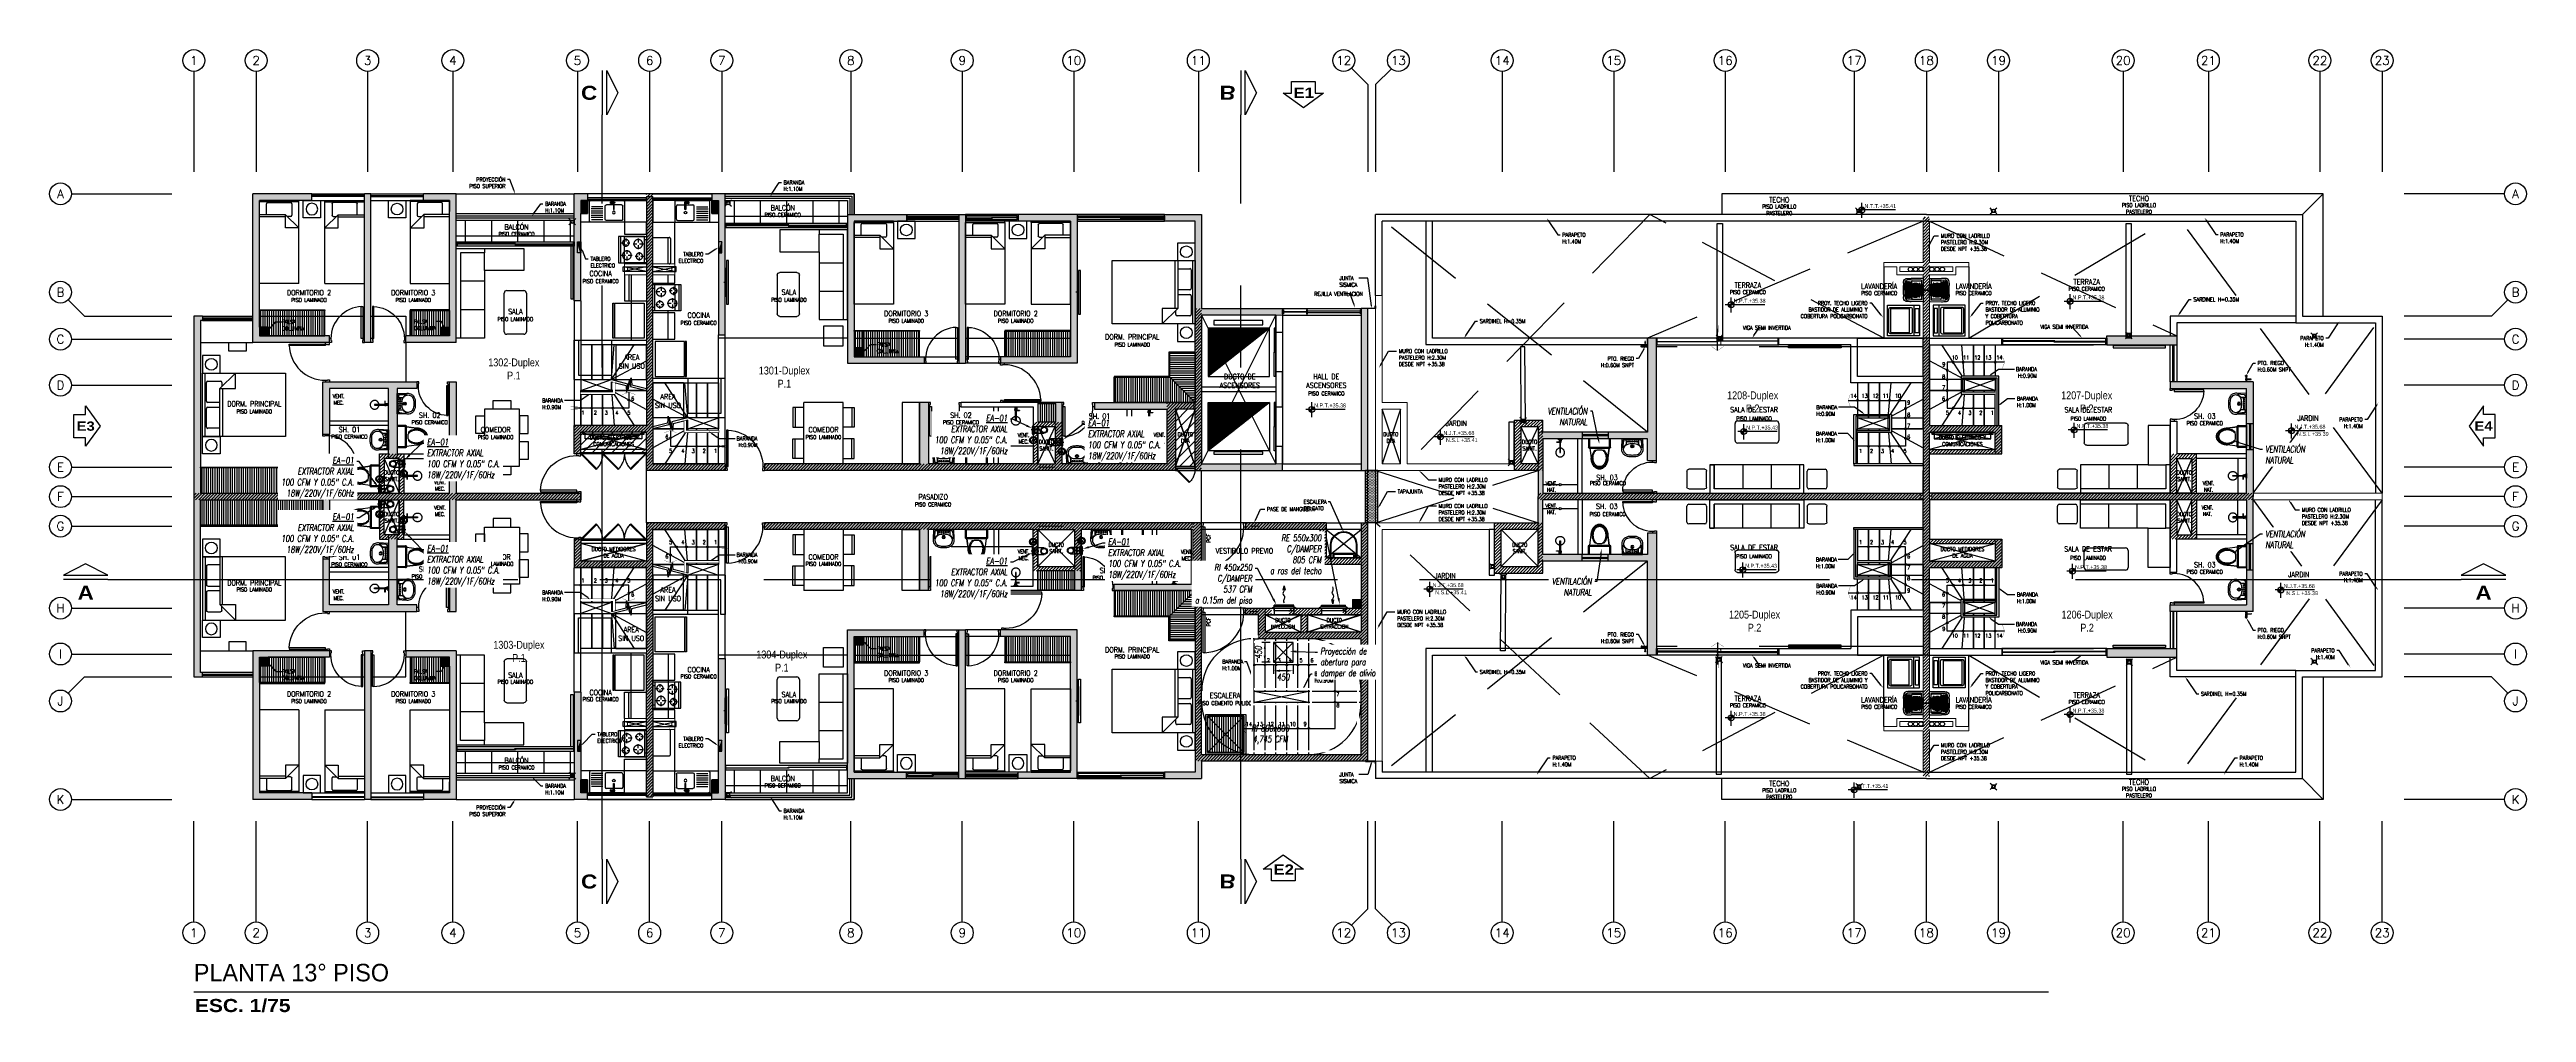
# Model space of a CAD drawing. Header units: millimetres. Extents: x 98 to 155, y -181 to 127.
# Drawn here: x 98.3 to 155, y -85.8 to -63.8 of the extents above; entities that cross this region are included whole.
import ezdxf
from ezdxf import colors
from ezdxf.entities.mleader import LeaderData, LeaderLine
from ezdxf.enums import TextEntityAlignment as Align
from ezdxf.math import Vec2, Vec3
from ezdxf.xclip import XClip

# ---------------------------------------------------------------- set-up
doc = ezdxf.new("R2010")
doc.units = ezdxf.units.MM
doc.header["$LTSCALE"] = 15
doc.header["$XCLIPFRAME"] = 2
doc.set_wipeout_variables(frame=1)
doc.header["$PDMODE"] = 67
doc.header["$PDSIZE"] = 0.1
for name, pattern in [('ACAD_ISO07W100', [3, 0, -3]), ('CENTER', [2, 1.25, -0.25, 0.25, -0.25]), ('DASHDOT', [1, 0.5, -0.25, 0, -0.25]), ('HIDDEN', [0.375, 0.25, -0.125]), ('HIDDEN2', [0.1875, 0.125, -0.0625]), ('PHANTOM', [63.5, 31.75, -6.35, 6.35, -6.35, 6.35, -6.35]), ('PHANTOM2', [1.25, 0.625, -0.125, 0.125, -0.125, 0.125, -0.125]), ('X-REF_DP_Arquitectura$0$HIDDEN', [0.375, 0.25, -0.125])]:
    doc.linetypes.add(name, pattern=pattern)
doc.layers.get('0').update_dxf_attribs({"color": 250})
doc.layers.get('DEFPOINTS').update_dxf_attribs({"color": 250})
for name, color, linetype, lineweight in [('A-01', 250, 'Continuous', 0), ('A-MURO ALTO', 250, 'Continuous', 20), ('A-MUROS', 252, 'Continuous', 30), ('A_20_Estructuras', 250, 'Continuous', 18)]:
    doc.layers.add(name, color=color, linetype=linetype, lineweight=lineweight)
for name, color, linetype in [('A-BARANDAS', 250, 'Continuous'), ('A-CORTE', 250, 'CENTER'), ('A-COTAS EXT', 250, 'Continuous'), ('A-EJES', 250, 'PHANTOM'), ('A-EST VIGAS', 250, 'HIDDEN2'), ('A-HATCH', 250, 'Continuous'), ('A-LINEAS', 250, 'Continuous'), ('A-MOBILIARIO', 250, 'Continuous'), ('A-MURO BAJO', 250, 'Continuous'), ('A-NIVELES-NPT', 252, 'Continuous'), ('A-NUMERACIONDEP', 251, 'Continuous'), ('A-PROYECCIONES INT.', 250, 'HIDDEN2'), ('A-PUERTAS', 250, 'Continuous'), ('A-SANITARIOS', 250, 'Continuous'), ('A-TEXTO-ACABADO PISO', 250, 'Continuous'), ('A-VIDRIOS', 250, 'Continuous'), ('A_30_DispositivosSanit', 250, 'Continuous'), ('A_30_Equipamiento', 250, 'Continuous'), ('A_30_Sanitarios', 250, 'Continuous'), ('A_50_TextoAmbiente', 252, 'Continuous'), ('A_50_TextoIndicaciones', 250, 'Continuous'), ('A_50_Vigas', 250, 'X-REF_DP_Arquitectura$0$HIDDEN'), ('A_60_HatchEstructuras', 250, 'Continuous'), ('AREA MODIF', 250, 'Continuous'), ('DLP_MOBILIARIO FIJO', 250, 'Continuous'), ('L-03_EQUIP-ACCES', 160, 'Continuous'), ('L-04_EQ-MED-CONT', 191, 'Continuous'), ('L-06_EQ-FIN-CONT', 141, 'Continuous'), ('L12 Texto', 12, 'Continuous'), ('L13 Texto Grande', 150, 'Continuous'), ('L3 Equipos y Ductos', 160, 'Continuous'), ('L4 Linea mediana', 191, 'Continuous'), ('L5 Linea mediana segmentada', 191, 'HIDDEN2'), ('L6 Linea fina', 141, 'Continuous'), ('MURO CF 120', 250, 'Continuous'), ('MURO CF 60', 250, 'Continuous')]:
    doc.layers.add(name, color=color, linetype=linetype)
doc.styles.add('JNV ING', font='romans.shx', dxfattribs={"width": 0.7, "oblique": 8, "height": 0.15})
doc.styles.add('R140', font='ariblk.ttf', dxfattribs={"height": 3.55})
doc.styles.add('R160-75', font='ariblk.ttf', dxfattribs={"height": 0.6})
doc.styles.add('R175-75', font='GOTHIC.TTF', dxfattribs={"height": 0.4})
doc.styles.add('R80', font='ARIALN.TTF', dxfattribs={"height": 2.03})
doc.styles.add('ROMANS', font='romans.shx', dxfattribs={"width": 0.8})
doc.styles.add('TXT_COTAS', font='romans.shx', dxfattribs={"width": 0.8})
doc.linetypes.add('FENCELINE1', pattern='A,6.35,-2.54,[133,ltypeshp.shx,S=2.54,R=0,X=-2.54,Y=0],-2.54,25.4', length=36.83)
doc.dimstyles.new('JNV ING.', dxfattribs={"dimtxt": 0.15, "dimasz": 0.15, "dimexe": 0.07, "dimexo": 0.07, "dimgap": 0.07, "dimtad": 2, "dimtoh": 1, "dimdec": 0, "dimlfac": 1000, "dimzin": 0, "dimdsep": 46, "dimtxsty": 'JNV ING', "dimcen": 3, "dimdle": 0.05, "dimclrd": 256, "dimclre": 256, "dimclrt": 12, "dimadec": 0, "dimazin": 0, "dimtfac": 1, "dimtdec": 0, "dimtix": 1, "dimtmove": 2, "dimatfit": 3, "dimfxl": 1, "dimtolj": 1, "dimtzin": 0, "dimarcsym": 0})
pattern_1 = [(270, (22.9, -6.524964), (0.05, -9e-18), [])]
pattern_2 = [(270, (23.124947, -6.524964), (0.05, -9e-18), [])]
pattern_3 = [(45, (281.637074, -28.76471), (-0.035355339, 0.035355339), [])]
pattern_4 = [(45, (128.667074, -24.63999), (-0.03535534, 0.03535534), [])]

# ---------------------------------------------------------------- blocks, each defined once
blk = doc.blocks.new('flujo11')
at = {"layer": 'L6 Linea fina'}
for p, q in [((0, 0), (-0.02, -0.1)), ((0.021, -0.093), (0, 0))]:
    blk.add_line(p, q, dxfattribs=at)
blk.add_open_spline([(0, 0), (0.006, -0.043), (-0.016, -0.105), (0.061, -0.19), (-0.035, -0.24), (0.037, -0.331), (0.022, -0.372), (0.016, -0.39)], degree=3, knots=[0, 0, 0, 0, 0.0524684, 0.0807049, 0.1300475, 0.160067, 0.1839926, 0.1839926, 0.1839926, 0.1839926], dxfattribs=at)
blk = doc.blocks.new('TAF_55')
at = {"layer": 'L-03_EQUIP-ACCES', "ltscale": 1.5}
for p, q in [((-0.325, 0.06), (0.325, 0.06)), ((-0.275, 0), (-0.275, 0.06)), ((0.275, 0), (0.275, 0.06))]:
    blk.add_line(p, q, dxfattribs=at)
at = {"layer": 'L-04_EQ-MED-CONT', "ltscale": 1.5}
for p, q in [((-0.275, 0.1), (-0.325, 0.06)), ((-0.275, 0.1), (0.275, 0.1)), ((0.325, 0.06), (0.275, 0.1))]:
    blk.add_line(p, q, dxfattribs=at)
at = {"layer": 'L-06_EQ-FIN-CONT', "ltscale": 1.5}
for p, q in [((-0.275, 0.13), (0.275, 0.13)), ((-0.275, 0.1), (-0.275, 0.13)), ((0.275, 0.1), (0.275, 0.13))]:
    blk.add_line(p, q, dxfattribs=at)
blk = doc.blocks.new('FUTURE 150')
at = {"layer": 'L3 Equipos y Ductos'}
for p, q in [((-0.129, 0.149), (-0.129, -0.001)), ((-0.104, -0.026), (-0.104, 0.174)), ((-0.104, 0.152), (0, 0.152)), ((-0.104, 0.002), (0, 0.002)), ((0, 0.152), (0, 0.002))]:
    blk.add_line(p, q, dxfattribs=at)
for centre, start, end in [((-0.104, 0.149), 90, 180), ((-0.104, -0.001), 180, 270)]:
    blk.add_arc(centre, 0.0254, start, end, dxfattribs=at)
at = {"layer": 'L4 Linea mediana'}
for p, q in [((-0.129, 0.145), (-0.124, 0.145)), ((-0.129, 0.005), (-0.124, 0.005)), ((-0.124, 0.005), (-0.124, 0.145)), ((-0.066, 0.152), (-0.066, 0.002))]:
    blk.add_line(p, q, dxfattribs=at)
at = {"layer": 'L6 Linea fina'}
for p, q in [((0.02, 0.077), (-0.15, 0.077)), ((-0.023, 0.087), (0.02, 0.077)), ((-0.023, 0.067), (0.02, 0.077))]:
    blk.add_line(p, q, dxfattribs=at)
for points in [[(-0.086, 0.077), (-0.092, 0.093), (-0.095, 0.128), (-0.091, 0.138), (-0.086, 0.14)], [(-0.086, 0.077), (-0.092, 0.061), (-0.095, 0.026), (-0.091, 0.016), (-0.086, 0.014)], [(-0.086, 0.077), (-0.079, 0.093), (-0.076, 0.128), (-0.08, 0.138), (-0.086, 0.14)], [(-0.086, 0.077), (-0.079, 0.061), (-0.076, 0.026), (-0.08, 0.016), (-0.086, 0.014)]]:
    blk.add_spline(points, degree=3, dxfattribs=at)
blk = doc.blocks.new('Trampa de humo')
at = {"layer": 'L3 Equipos y Ductos'}
blk.add_lwpolyline([(0.155, 0.15), (0.013, 0.15), (0.013, 0), (0.155, 0)], dxfattribs=at)
for radius in [0.075, 0.06]:
    blk.add_circle((0.155, 0.075), radius, dxfattribs=at)
blk = doc.blocks.new('FUTURE150 con trampa')
blk.add_blockref('Trampa de humo', (0.093, 0.028))
at = {"layer": 'L-06_EQ-FIN-CONT'}
blk.add_blockref('FUTURE 150', (0.106, 0.026), dxfattribs=at)
blk = doc.blocks.new('PTO ELECT')
at = {"layer": 'L4 Linea mediana', "ltscale": 1.5}
blk.add_circle((-0.686, 0.089), 0.0833, dxfattribs=at)
at = {"layer": 'L6 Linea fina', "ltscale": 1.5}
blk.add_circle((-0.686, 0.089), 0.0671, dxfattribs=at)
blk.add_solid([(-0.628, 0.056), (-0.744, 0.056), (-0.628, 0.056), (-0.686, 0.156)], dxfattribs=at)
blk = doc.blocks.new('EF-P13')
at = {"layer": 'A_60_HatchEstructuras'}
h = blk.add_hatch(color=256, dxfattribs=at)
h.dxf.hatch_style = 1
h.paths.add_polyline_path([(4.65, 0), (3.9, 0), (3.9, -0.15), (4.5, -0.15), (4.5, -3.25), (3.5, -3.25), (3.5, -3.4), (4.65, -3.4)])
h.paths.add_polyline_path([(2.7, 0), (2.55, 0), (2.55, -3.4), (2.7, -3.4)])
h.paths.add_polyline_path([(1.75, -3.25), (0.15, -3.25), (0.15, -0.15), (1.35, -0.15), (1.35, 0), (0, 0), (0, -3.4), (1.75, -3.4)])
h = blk.add_hatch(color=256, dxfattribs=at)
h.dxf.hatch_style = 1
h.paths.add_polyline_path([(10.8, 0), (10.5, 0), (10.5, -0.15), (10.65, -0.15), (10.65, -3.225), (10.8, -3.225)])
h.paths.add_polyline_path([(7.65, 0), (7.35, 0), (7.35, -2.45), (7.5, -2.45), (7.5, -0.15), (7.65, -0.15)])
h.paths.add_polyline_path([(10.65, -6.175), (9.15, -6.175), (9.15, -0.06), (9, -0.06), (9, -5.3), (7.35, -5.3), (7.35, -5.95), (7.5, -5.95), (7.5, -5.45), (9, -5.45), (9, -6.325), (10.8, -6.325), (10.8, -6.175)])
h = blk.add_hatch(color=256, dxfattribs=at)
h.dxf.hatch_style = 1
h.paths.add_polyline_path([(13.75, -0.625), (14.95, -0.625), (14.95, -0.475), (13.6, -0.475), (13.6, -3.875), (15.35, -3.875), (15.35, -3.725), (13.75, -3.725)])
h.paths.add_polyline_path([(16.3, -0.475), (16.15, -0.475), (16.15, -3.875), (16.3, -3.875)])
h.paths.add_polyline_path([(18.85, -0.475), (17.5, -0.475), (17.5, -0.625), (18.7, -0.625), (18.7, -3.725), (17.1, -3.725), (17.1, -3.875), (18.85, -3.875)])
h = blk.add_hatch(color=256, dxfattribs=at)
h.dxf.hatch_style = 1
h.paths.add_polyline_path([(24.55, -7.525), (22.7, -7.525), (22.7, -7.675), (24.55, -7.675)])
h.paths.add_polyline_path([(21.7, -2.775), (23.55, -2.775), (23.55, -2.625), (21.7, -2.625), (21.7, -0.475), (20.85, -0.475), (20.85, -0.625), (21.55, -0.625), (21.55, -6.325), (23.55, -6.325), (23.55, -6.175), (21.7, -6.175)])
h.paths.add_polyline_path([(25.5, -2.625), (25.35, -2.625), (25.35, -6.325), (25.5, -6.325)])
h = blk.add_hatch(color=256, dxfattribs=at)
h.dxf.hatch_style = 1
h.paths.add_polyline_path([(7.5, -6.85), (4.65, -6.85), (4.65, -4.3), (4.5, -4.3), (4.5, -6.85), (1.75, -6.85), (1.75, -6.25), (1.6, -6.25), (1.6, -6.85), (-1.2, -6.85), (-1.2, -2.9), (-1.15, -2.9), (-1.15, -2.8), (-1.35, -2.8), (-1.35, -11.05), (-1.15, -11.05), (-1.15, -10.95), (-1.2, -10.95), (-1.2, -7), (1.6, -7), (1.6, -7.6), (1.75, -7.6), (1.75, -7), (4.5, -7), (4.5, -9.55), (4.65, -9.55), (4.65, -7), (7.5, -7)])
h.paths.add_polyline_path([(3.3, -7.8), (3.1, -7.8), (3.1, -9.4), (1.75, -9.4), (1.75, -8.35), (1.6, -8.35), (1.6, -9.55), (3.75, -9.55), (3.75, -9.4), (3.3, -9.4)], flags=17)
h.paths.add_polyline_path([(3.3, -4.45), (3.75, -4.45), (3.75, -4.3), (1.6, -4.3), (1.6, -5.5), (1.747, -5.5), (1.75, -5.5), (1.75, -4.45), (3.1, -4.45), (3.1, -6.05), (3.3, -6.05)], flags=17)
h = blk.add_hatch(color=256, dxfattribs=at)
h.dxf.hatch_style = 1
h.paths.add_polyline_path([(38.15, -6.85), (29.5, -6.85), (29.5, -5.6), (31.9, -5.6), (31.9, -6.1), (32.1, -6.1), (32.1, -5.5), (32.1, -3.3), (31.9, -3.3), (31.9, -5.45), (29.4, -5.45), (29.4, -8.4), (31.9, -8.4), (31.9, -10.55), (32.1, -10.55), (32.1, -7.75), (31.9, -7.75), (31.9, -8.25), (29.5, -8.25), (29.5, -7), (38.15, -7)])
h = blk.add_hatch(color=256, dxfattribs=at)
h.dxf.hatch_style = 1
h.paths.add_polyline_path([(44, -3.25), (42.4, -3.25), (42.4, -3.45), (44, -3.45)])
h.paths.add_polyline_path([(44, -10.4), (42.4, -10.4), (42.4, -10.6), (44, -10.6)])
h.paths.add_polyline_path([(40, -5.3), (38.35, -5.3), (38.35, -3.3), (38.2, -3.3), (38.2, -6.85), (38.2, -7), (38.2, -10.55), (38.35, -10.55), (38.35, -8.55), (40, -8.55), (40, -7.901), (39.85, -7.901), (39.85, -8.4), (38.35, -8.4), (38.35, -5.45), (39.85, -5.45), (39.85, -5.949), (40, -5.949)])
h.paths.add_polyline_path([(45.75, -4.3), (43.85, -4.3), (43.85, -4.45), (45.6, -4.45), (45.6, -6.85), (38.4, -6.85), (38.4, -7), (45.6, -7), (45.6, -9.4), (43.85, -9.4), (43.85, -9.55), (45.75, -9.55)])
h = blk.add_hatch(color=256, dxfattribs=at)
h.dxf.hatch_style = 1
h.paths.add_polyline_path([(21.525, -4.775), (19.25, -4.775), (19.25, -4.925), (20.9, -4.925), (20.9, -6.175), (18.5, -6.175), (18.5, -4.775), (18.35, -4.775), (18.35, -6.175), (15.45, -6.175), (15.45, -4.775), (15.25, -4.775), (15.25, -6.175), (11.7, -6.175), (11.7, -6.325), (21.1, -6.325), (21.1, -4.925), (21.525, -4.925)])
h.paths.add_polyline_path([(21.7, -7.525), (11.7, -7.525), (11.7, -7.675), (15.25, -7.675), (15.25, -9.075), (15.45, -9.075), (15.45, -7.675), (18.8, -7.675), (18.8, -9.075), (18.95, -9.075), (18.95, -7.675), (21.5, -7.675), (21.5, -8.925), (19.7, -8.925), (19.7, -9.075), (21.7, -9.075)])
h = blk.add_hatch(color=256, dxfattribs=at)
h.dxf.hatch_style = 1
h.paths.add_polyline_path([(9.15, -7.675), (10.65, -7.675), (10.8, -7.675), (10.8, -7.525), (9, -7.525), (9, -8.4), (7.5, -8.4), (7.5, -7.9), (7.35, -7.9), (7.35, -8.55), (9, -8.55), (9, -13.79), (9.15, -13.79)])
h.paths.add_polyline_path([(7.5, -11.4), (7.35, -11.4), (7.35, -13.85), (7.65, -13.85), (7.65, -13.7), (7.5, -13.7)])
h.paths.add_polyline_path([(10.8, -10.625), (10.65, -10.625), (10.65, -13.7), (10.5, -13.7), (10.5, -13.85), (10.8, -13.85)])
h = blk.add_hatch(color=256, dxfattribs=at)
h.dxf.hatch_style = 1
h.paths.add_polyline_path([(21.7, -9.1), (21.55, -9.1), (21.55, -13.225), (20.85, -13.225), (20.85, -13.375), (21.7, -13.375), (21.7, -12.975), (25.5, -12.975), (25.5, -7.525), (25.35, -7.525), (25.35, -10.025), (23.15, -10.025), (23.15, -9.475), (22.7, -9.475), (22.7, -9.625), (23, -9.625), (23, -10.175), (25.35, -10.175), (25.35, -12.825), (21.7, -12.825)])
h = blk.add_hatch(color=256, dxfattribs=at)
h.dxf.hatch_style = 1
h.paths.add_polyline_path([(18.85, -9.975), (17.1, -9.975), (17.1, -10.125), (18.7, -10.125), (18.7, -13.225), (17.5, -13.225), (17.5, -13.375), (18.85, -13.375)])
h.paths.add_polyline_path([(15.35, -9.975), (13.6, -9.975), (13.6, -13.375), (14.95, -13.375), (14.95, -13.225), (13.75, -13.225), (13.75, -10.125), (15.35, -10.125)])
h.paths.add_polyline_path([(16.3, -9.975), (16.15, -9.975), (16.15, -13.375), (16.3, -13.375)])
h = blk.add_hatch(color=256, dxfattribs=at)
h.dxf.hatch_style = 1
h.paths.add_polyline_path([(2.7, -10.45), (2.55, -10.45), (2.55, -13.85), (2.7, -13.85)])
h.paths.add_polyline_path([(1.75, -10.45), (0, -10.45), (0, -13.85), (1.35, -13.85), (1.35, -13.7), (0.15, -13.7), (0.15, -10.6), (1.75, -10.6)])
h.paths.add_polyline_path([(4.65, -10.45), (3.5, -10.45), (3.5, -10.6), (4.5, -10.6), (4.5, -13.7), (3.9, -13.7), (3.9, -13.85), (4.65, -13.85)])
at = {"elevation": 0}
for points in [[(9, -1.78), (8.47, -1.67)], [(9, -1.67), (8.47, -1.78)], [(9.15, -1.78), (9.68, -1.67)], [(9.15, -1.67), (9.68, -1.78)], [(21.55, -6.225), (21.1, -4.925)], [(44.35, -6.85), (44, -6.05)], [(44.35, -6.05), (44, -6.85)], [(44.35, -7.8), (44, -7)], [(44.35, -7), (44, -7.8)], [(9, -8), (7.5, -8.4)], [(8.47, -12.18), (9, -12.07)], [(9, -12.18), (8.47, -12.07)], [(8.47, -12.18), (9, -12.07)], [(9, -12.18), (8.47, -12.07)], [(9.15, -12.07), (9.68, -12.18)], [(9.15, -12.18), (9.68, -12.07)], [(9.15, -12.07), (9.68, -12.18)], [(9.15, -12.18), (9.68, -12.07)]]:
    blk.add_lwpolyline(points, dxfattribs=at)
for points in [[(21.7, -6.175), (23.4, -2.775)], [(21.7, -2.775), (23.4, -6.175)], [(21.525, -4.925), (21.55, -4.925), (21.1, -6.225)], [(7.5, -5.45), (9, -5.85)], [(9, -5.45), (7.5, -5.85)], [(24.55, -8.325), (25.35, -7.675)], [(24.55, -7.675), (25.35, -8.325)], [(9, -8.4), (7.5, -8)], [(23.15, -10.025), (23.97, -9.625)], [(23.97, -10.025), (23.15, -9.625)], [(24.12, -10.025), (25.35, -9.625)], [(25.35, -10.025), (24.12, -9.625)], [(21.837, -12.779), (22.667, -11.949)], [(22.667, -12.779), (21.837, -11.949)]]:
    blk.add_lwpolyline(points)
at = {"layer": 'A_20_Estructuras'}
for points in [[(1.75, -3.25), (0.15, -3.25), (0.15, -0.15), (1.35, -0.15), (1.35, 0), (0, 0), (0, -3.4), (1.75, -3.4)], [(2.7, 0), (2.55, 0), (2.55, -3.4), (2.7, -3.4)], [(7.65, 0), (7.35, 0), (7.35, -2.45), (7.5, -2.45), (7.5, -0.15), (7.65, -0.15)], [(4.65, 0), (3.9, 0), (3.9, -0.15), (4.5, -0.15), (4.5, -3.25), (3.5, -3.25), (3.5, -3.4), (4.65, -3.4)], [(10.65, -6.175), (10.65, -6.175), (9.15, -6.175), (9.15, -0.06), (9, -0.06), (9, -5.3), (7.35, -5.3), (7.35, -5.95), (7.5, -5.95), (7.5, -5.45), (9, -5.45), (9, -6.325), (10.8, -6.325), (10.8, -6.175)], [(10.8, 0), (10.5, 0), (10.5, -0.15), (10.65, -0.15), (10.65, -3.225), (10.8, -3.225)], [(13.75, -0.625), (14.95, -0.625), (14.95, -0.475), (13.6, -0.475), (13.6, -3.875), (15.35, -3.875), (15.35, -3.725), (13.75, -3.725)], [(16.3, -0.475), (16.15, -0.475), (16.15, -3.875), (16.3, -3.875)], [(18.85, -0.475), (17.5, -0.475), (17.5, -0.625), (18.7, -0.625), (18.7, -3.725), (17.1, -3.725), (17.1, -3.875), (18.85, -3.875)], [(21.7, -2.775), (23.55, -2.775), (23.55, -2.625), (21.7, -2.625), (21.7, -0.475), (20.85, -0.475), (20.85, -0.625), (21.55, -0.625), (21.55, -6.325), (23.55, -6.325), (23.55, -6.175), (21.7, -6.175)], [(7.5, -6.85), (4.65, -6.85), (4.65, -4.3), (4.5, -4.3), (4.5, -6.85), (1.75, -6.85), (1.75, -6.25), (1.6, -6.25), (1.6, -6.85), (-1.2, -6.85), (-1.2, -2.9), (-1.15, -2.9), (-1.15, -2.8), (-1.35, -2.8), (-1.35, -11.05), (-1.15, -11.05), (-1.15, -10.95), (-1.2, -10.95), (-1.2, -7), (1.6, -7), (1.6, -7.6), (1.75, -7.6), (1.75, -7), (4.5, -7), (4.5, -9.55), (4.65, -9.55), (4.65, -7), (7.5, -7)], [(25.5, -2.625), (25.35, -2.625), (25.35, -6.325), (25.5, -6.325)], [(38.15, -6.85), (29.5, -6.85), (29.5, -5.6), (31.9, -5.6), (31.9, -6.1), (32.1, -6.1), (32.1, -5.5), (32.1, -3.3), (31.9, -3.3), (31.9, -5.45), (29.4, -5.45), (29.4, -8.4), (31.9, -8.4), (31.9, -10.55), (32.1, -10.55), (32.1, -7.75), (31.9, -7.75), (31.9, -8.25), (29.5, -8.25), (29.5, -7), (38.15, -7)], [(40, -5.3), (38.35, -5.3), (38.35, -3.3), (38.2, -3.3), (38.2, -6.85), (38.2, -7), (38.2, -10.55), (38.35, -10.55), (38.35, -8.55), (40, -8.55), (40, -7.901), (39.85, -7.901), (39.85, -8.4), (38.35, -8.4), (38.35, -5.45), (39.85, -5.45), (39.85, -5.949), (40, -5.949)], [(44, -3.25), (42.4, -3.25), (42.4, -3.45), (44, -3.45)], [(3.3, -4.45), (3.75, -4.45), (3.75, -4.3), (1.6, -4.3), (1.6, -5.5), (1.747, -5.5), (1.75, -5.5), (1.75, -4.45), (3.1, -4.45), (3.1, -6.05), (3.3, -6.05)], [(45.75, -4.3), (43.85, -4.3), (43.85, -4.45), (45.6, -4.45), (45.6, -6.85), (38.4, -6.85), (38.4, -7), (45.6, -7), (45.6, -9.4), (43.85, -9.4), (43.85, -9.55), (45.75, -9.55)], [(21.525, -4.775), (19.25, -4.775), (19.25, -4.925), (20.9, -4.925), (20.9, -6.175), (18.5, -6.175), (18.5, -4.775), (18.35, -4.775), (18.35, -6.175), (15.45, -6.175), (15.45, -4.775), (15.25, -4.775), (15.25, -6.175), (11.7, -6.175), (11.7, -6.325), (21.1, -6.325), (21.1, -4.925), (21.525, -4.925)], [(3.3, -7.8), (3.1, -7.8), (3.1, -9.4), (1.75, -9.4), (1.75, -8.35), (1.6, -8.35), (1.6, -9.55), (3.75, -9.55), (3.75, -9.4), (3.3, -9.4)], [(9.15, -7.675), (10.65, -7.675), (10.8, -7.675), (10.8, -7.525), (9, -7.525), (9, -8.4), (7.5, -8.4), (7.5, -7.9), (7.35, -7.9), (7.35, -8.55), (9, -8.55), (9, -13.79), (9.15, -13.79)], [(21.7, -7.525), (11.7, -7.525), (11.7, -7.675), (15.25, -7.675), (15.25, -9.075), (15.45, -9.075), (15.45, -7.675), (18.8, -7.675), (18.8, -9.075), (18.95, -9.075), (18.95, -7.675), (21.5, -7.675), (21.5, -8.925), (19.7, -8.925), (19.7, -9.075), (21.7, -9.075)], [(21.7, -9.1), (21.55, -9.1), (21.55, -13.225), (20.85, -13.225), (20.85, -13.375), (21.7, -13.375), (21.7, -12.975), (25.5, -12.975), (25.5, -7.525), (25.35, -7.525), (25.35, -10.025), (23.15, -10.025), (23.15, -9.475), (22.7, -9.475), (22.7, -9.625), (23, -9.625), (23, -10.175), (25.35, -10.175), (25.35, -12.825), (21.7, -12.825)], [(24.55, -7.525), (22.7, -7.525), (22.7, -7.675), (24.55, -7.675)], [(15.35, -9.975), (13.6, -9.975), (13.6, -13.375), (14.95, -13.375), (14.95, -13.225), (13.75, -13.225), (13.75, -10.125), (15.35, -10.125)], [(16.3, -9.975), (16.15, -9.975), (16.15, -13.375), (16.3, -13.375)], [(18.85, -9.975), (17.1, -9.975), (17.1, -10.125), (18.7, -10.125), (18.7, -13.225), (17.5, -13.225), (17.5, -13.375), (18.85, -13.375)], [(1.75, -10.45), (0, -10.45), (0, -13.85), (1.35, -13.85), (1.35, -13.7), (0.15, -13.7), (0.15, -10.6), (1.75, -10.6)], [(2.7, -10.45), (2.55, -10.45), (2.55, -13.85), (2.7, -13.85)], [(4.65, -10.45), (3.5, -10.45), (3.5, -10.6), (4.5, -10.6), (4.5, -13.7), (3.9, -13.7), (3.9, -13.85), (4.65, -13.85)], [(10.8, -10.625), (10.65, -10.625), (10.65, -13.7), (10.5, -13.7), (10.5, -13.85), (10.8, -13.85)], [(44, -10.4), (42.4, -10.4), (42.4, -10.6), (44, -10.6)], [(7.5, -11.4), (7.35, -11.4), (7.35, -13.85), (7.65, -13.85), (7.65, -13.7), (7.5, -13.7)]]:
    blk.add_lwpolyline(points, close=True, dxfattribs=at)
at = {"layer": 'A_20_Estructuras', "linetype": 'HIDDEN', "ltscale": 0.5, "elevation": 0}
for points in [[(18.35, -6.25), (17.95, -6.25)], [(18.55, -7.6), (17.95, -7.6)], [(23, -7.6), (22.8, -7.6)], [(23, -9.55), (22.8, -9.55)]]:
    blk.add_lwpolyline(points, dxfattribs=at)
at = {"layer": 'A_50_Vigas'}
for p, q in [((2.7, 0), (3.9, 0)), ((1.35, 0), (2.55, 0)), ((4.65, 0), (7.35, 0)), ((14.95, -0.475), (16.15, -0.475)), ((16.3, -0.475), (17.5, -0.475)), ((20.85, -0.475), (18.85, -0.475)), ((-1.15, -2.8), (0, -2.8)), ((23.4, -2.775), (23.4, -6.175)), ((23.55, -2.625), (25.35, -2.625)), ((23.55, -2.775), (25.35, -2.775)), ((23.55, -2.775), (23.55, -6.175)), ((13.75, -3.3), (16.15, -3.3)), ((9, -3.45), (7.5, -3.45)), ((9.15, -4.325), (10.639, -4.325)), ((9, -5.85, 0), (7.5, -5.85, 0)), ((21.1, -6.225, 0), (21.55, -6.225, 0)), ((38.35, -5.85, 0), (39.85, -5.85, 0)), ((22.7, -7.525), (21.7, -7.525)), ((22.7, -7.675), (21.7, -7.675)), ((25.35, -7.675), (24.55, -7.675)), ((24.55, -7.675), (24.55, -8.325)), ((9, -8, 0), (7.5, -8, 0)), ((38.35, -8, 0), (39.85, -8, 0)), ((9.15, -9.525), (10.639, -9.525)), ((22.7, -9.475), (21.7, -9.475)), ((22.7, -9.625), (21.7, -9.625)), ((23.15, -9.475), (25.35, -9.475)), ((23.15, -9.625), (25.35, -9.625)), ((23.97, -9.625, 0), (23.97, -10.025)), ((24.12, -9.625, 0), (24.12, -10.025)), ((9, -10.4), (7.5, -10.4)), ((13.6, -10.55), (10.8, -10.55)), ((13.75, -10.55), (16.15, -10.55)), ((-1.15, -11.05), (0, -11.05)), ((14.95, -13.375), (16.15, -13.375)), ((16.3, -13.375), (17.5, -13.375)), ((18.85, -13.375), (20.85, -13.375)), ((1.35, -13.85), (2.55, -13.85)), ((2.7, -13.85), (3.9, -13.85)), ((4.65, -13.85), (7.35, -13.85)), ((7.65, -13.85), (10.5, -13.85))]:
    blk.add_line(p, q, dxfattribs=at)
for points in [[(10.5, 0), (7.65, 0)], [(13.75, -0.475), (13.75, 0), (10.8, 0)], [(0.15, -2.8), (2.55, -2.8)], [(2.7, -2.8), (3.5, -2.8), (3.5, -3.25)], [(7.35, -2.45), (7.35, -5.3)], [(7.5, -2.45), (7.5, -5.3)], [(10.65, -6.175), (10.65, -3.225)], [(10.8, -3.3), (10.65, -3.3)], [(10.8, -6.175), (10.8, -3.225)], [(13.6, -3.3), (10.8, -3.3)], [(16.3, -3.3), (18.7, -3.3)], [(38.2, -3.3), (32.1, -3.3)], [(38.35, -3.3), (42.4, -3.3)], [(3.5, -3.4), (3.5, -4.3)], [(15.35, -3.725), (16.15, -3.725)], [(15.35, -3.875), (16.15, -3.875)], [(17.1, -3.725), (16.3, -3.725)], [(17.1, -3.875), (16.3, -3.875)], [(38.2, -3.5), (32.1, -3.5)], [(38.35, -3.45), (42.4, -3.45)], [(44, -3.45), (44, -4.3)], [(1.75, -6.25), (1.75, -5.5)], [(3.1, -6.05), (3, -6.05), (3, -6.85)], [(3.3, -6.05), (3.35, -6.05), (3.35, -6.85)], [(23.55, -6.175), (25.35, -6.175)], [(9, -7.525), (9, -6.325)], [(21.7, -7.525), (21.7, -6.325)], [(23.55, -6.325), (25.35, -6.325)], [(25.5, -7.525), (25.5, -6.325)], [(3.1, -7.8), (3, -7.8), (3, -7)], [(3.3, -7.8), (3.35, -7.8), (3.35, -7)], [(1.75, -8.35), (1.75, -7.6)], [(10.65, -10.625), (10.65, -7.675)], [(10.8, -10.625), (10.8, -7.675)], [(24.55, -7.525), (25.35, -7.525)], [(24.55, -8.325), (25.35, -8.325)], [(7.35, -11.4), (7.35, -8.55)], [(7.5, -11.4), (7.5, -8.55)], [(3.5, -10.45), (3.5, -9.55)], [(44, -10.4), (44, -9.55)], [(15.35, -9.975), (16.15, -9.975)], [(15.35, -10.125), (16.15, -10.125)], [(17.1, -9.975), (16.3, -9.975)], [(17.1, -10.125), (16.3, -10.125)], [(2.7, -11.05), (3.5, -11.05), (3.5, -10.6)], [(10.8, -10.55), (10.65, -10.55)], [(16.3, -10.55), (18.7, -10.55)], [(38.2, -10.35), (32.1, -10.35)], [(38.2, -10.55), (32.1, -10.55)], [(38.35, -10.4), (42.4, -10.4)], [(38.35, -10.55), (42.4, -10.55)], [(0.15, -11.05), (2.55, -11.05)], [(13.75, -13.375), (13.75, -13.85), (10.8, -13.85)]]:
    blk.add_lwpolyline(points, dxfattribs=at)
at = {"layer": 'A_50_Vigas', "elevation": 0}
for points in [[(9, -1.78), (8.47, -1.78), (8.47, -1.67), (9, -1.67)], [(9.15, -1.78), (9.68, -1.78), (9.68, -1.67), (9.15, -1.67)], [(17.95, -6.175), (17.95, -5.325), (18.35, -5.325)], [(44, -6.85), (44, -6.05), (44.35, -6.05), (44.35, -6.85)], [(44, -7), (44, -7.8), (44.35, -7.8), (44.35, -7)], [(17.95, -7.675), (17.95, -8.525), (18.8, -8.525)], [(9, -12.18), (8.47, -12.18), (8.47, -12.07), (9, -12.07)], [(9, -12.18), (8.47, -12.18), (8.47, -12.07), (9, -12.07)], [(9.15, -12.18), (9.68, -12.18), (9.68, -12.07), (9.15, -12.07)], [(9.15, -12.18), (9.68, -12.18), (9.68, -12.07), (9.15, -12.07)]]:
    blk.add_lwpolyline(points, dxfattribs=at)
at = {"layer": 'A_50_Vigas'}
blk.add_lwpolyline([(22.667, -11.949), (21.837, -11.949), (21.837, -12.779), (22.667, -12.779)], close=True, dxfattribs=at)
blk = doc.blocks.new('_Dot')
at = {"color": 0, "linetype": 'ByBlock', "lineweight": -2}
blk.add_line((-0.5, 0), (-1, 0), dxfattribs=at)
at = {"color": 0, "linetype": 'ByBlock', "const_width": 0.5}
blk.add_lwpolyline([(-0.25, 0, 1), (0.25, 0, 1)], format="xyb", close=True, dxfattribs=at)
blk = doc.blocks.new('XREF_TORREC$0$BANDEJA')
at = {"color": 8}
for points in [[(8.9, 5.6), (8.9, 5.55), (10.3, 5.55), (10.3, 5.6), (8.9, 5.6)], [(8.95, 5.45), (8.95, 5.55), (9.75, 5.55), (9.75, 5.45), (8.95, 5.45), (9.75, 5.55), (8.95, 5.55), (9.75, 5.45)], [(9.85, 5.45), (9.85, 5.55), (10.25, 5.55), (10.25, 5.45), (9.85, 5.45), (10.25, 5.55), (9.85, 5.55), (10.25, 5.45)], [(39.75, 5.6), (39.75, 5.55), (41.15, 5.55), (41.15, 5.6), (39.75, 5.6)], [(40.2, 5.45), (40.2, 5.55), (39.8, 5.55), (39.8, 5.45), (40.2, 5.45), (39.8, 5.55), (40.2, 5.55), (39.8, 5.45)], [(41.1, 5.45), (41.1, 5.55), (40.3, 5.55), (40.3, 5.45), (41.1, 5.45), (40.3, 5.55), (41.1, 5.55), (40.3, 5.45)]]:
    blk.add_lwpolyline(points, dxfattribs=at)
blk = doc.blocks.new('TEXTO DUCTOS PT')
at = {"layer": 'A_50_TextoIndicaciones', "char_height": 0.09, "attachment_point": 5, "style": 'ROMANS'}
for s, insert, width in [('\\pxsm1,qc,t16;DUCTO ELECTRICO Y COMUNICACIONES', (8.25, -5.65), 1.07524), ('\\pxsm1,t16;DUCTO SANIT.', (18.15, -5.75, 0), 0.4157), ('\\pxsm1,t16;DUCTO DYA', (21.325, -5.575, 0), 0.4157), ('\\pxsm1,t16;DUCTO DYA', (26.025, -5.575), 0.4157), ('\\pxsm1,t16;DUCTO SANIT.', (29.2, -5.75, 0), 0.4157), ('\\pxsm1,qc,t16;DUCTO ELECTRICO Y COMUNICACIONES', (39.1, -5.65), 1.07385), ('\\pxsm1,t16;DUCTO SANIT.', (3.175, -6.45), 0.4157), ('\\pxsm1,t16;DUCTO SANIT.', (44.175, -6.45), 0.4157), ('\\pxsm1,t16;DUCTO SANIT.', (3.175, -7.4), 0.4157), ('\\pxsm1,t16;DUCTO SANIT.', (44.175, -7.4), 0.4157), ('\\pxsm1,qc,t16;DUCTO MEDIDORES DE AGUA', (8.25, -8.2), 1.04794), ('\\pxsm1,t16;DUCTO SANIT.', (18.375, -8.1, 0), 0.4157), ('\\pxsm1,t16;DUCTO SANIT.', (28.975, -8.1, 0), 0.4157), ('\\pxsm1,qc,t16;DUCTO MEDIDORES DE AGUA', (39.1, -8.2), 1.06458), ('\\pxsm1,qc,t16;DUCTO INYECCION', (23.56, -9.825, 0), 0.4157), ('\\pxsm1,qc,t16;DUCTO EXTRACCION', (24.735, -9.825, 0), 0.4157)]:
    blk.add_mtext(s, dxfattribs=dict(at, insert=insert, width=width))
blk = doc.blocks.new('*U145')
for p, q in [((0.01, 0.855), (0.01, 0.9)), ((0.055, 0.855), (0.01, 0.855)), ((0.1, 0.865), (0.055, 0.865)), ((0.055, 0.855), (0.055, 0.865)), ((0.1, 0.865), (0.1, 0.9)), ((0.055, 0.045), (0.01, 0.045)), ((0.01, 0.045), (0.01, 0)), ((0.055, 0.045), (0.055, 0.035)), ((0.1, 0.035), (0.055, 0.035)), ((0.1, 0.035), (0.1, 0))]:
    blk.add_line(p, q)
blk.add_lwpolyline([(0.93, 0.07), (0.93, 0.035), (0.1, 0.035), (0.1, 0.07)], close=True)
at = {"linetype": 'HIDDEN2'}
blk.add_arc((0.1, 0.034), 0.831, 2.2301, 89.9672, dxfattribs=at)
blk = doc.blocks.new('ducha marsano')
at = {"linetype": 'HIDDEN2', "ltscale": 0.5, "extrusion": (-4.9425e-10, -7.91123e-10, -1)}
for p, q in [((-0.01, 0), (0.01, 0)), ((0.01, 0), (0.01, -0.316)), ((-0.02, -0.08), (-0.02, -0.06)), ((0.021, -0.082), (-0.019, -0.082)), ((-0.015, -0.058), (-0.016, -0.058)), ((-0.01, -0.316), (-0.01, 0)), ((0.01, -0.316), (-0.01, -0.316)), ((0.022, -0.052), (0, -0.052)), ((0.025, -0.082), (0.021, -0.082)), ((0.022, -0.052), (0.022, -0.063)), ((0.022, -0.068), (0.022, -0.077)), ((0.022, -0.077), (0.025, -0.077)), ((0.025, -0.077), (0.077, -0.077)), ((0.077, -0.082), (0.025, -0.082)), ((0.077, -0.077), (0.082, -0.077)), ((0.082, -0.082), (0.077, -0.082)), ((0.082, -0.077), (0.084, -0.077)), ((0.082, -0.077), (0.082, -0.077)), ((0.084, -0.082), (0.082, -0.082)), ((0.082, -0.082), (0.082, -0.082)), ((0.086, -0.078), (0.086, -0.08))]:
    blk.add_line(p, q, dxfattribs=at)
for centre, radius, start, end in [((0, -0.316), 0.1, 95.7392, 84.2608), ((0.019, -0.08), 0.0015, 270, 360), ((0, -0.046), 0.02, 323.9581, 354.9298), ((0, -0.046), 0.02, 185.0702, 195.2705), ((-0.084, -0.078), 0.0015, 90, 180), ((-0.084, -0.08), 0.0015, 180, 270)]:
    blk.add_arc(centre, radius, start, end, dxfattribs=at)
at = {"linetype": 'HIDDEN2', "ltscale": 0.5, "extrusion": (-4.94252e-10, -7.91124e-10, -1)}
blk.add_ellipse((0, -0.052), major_axis=(-0.0225, -0.0095), ratio=0.001448, start_param=0.425436, end_param=1.567366, dxfattribs=at)
at = {"linetype": 'HIDDEN2', "ltscale": 0.5}
for points, degree in [([(-0.031, 0), (0, 0), (0.03, 0)], 2), ([(0.03, 0), (0.041, 0), (0.052, 0)], 2), ([(0.052, 0), (0.052, -0.004), (0.052, -0.008)], 2), ([(-0.053, 0), (-0.053, -0.004), (-0.053, -0.008)], 2), ([(-0.053, 0), (-0.042, 0), (-0.031, 0)], 2), ([(-0.053, -0.008), (-0.053, -0.008), (-0.053, -0.008)], 2), ([(0.03, -0.008), (0, -0.008), (-0.031, -0.008)], 2), ([(-0.022, -0.008), (-0.022, -0.009), (-0.022, -0.011)], 2), ([(-0.021, -0.011), (-0.007, -0.011), (0.007, -0.011), (0.021, -0.011)], 3), ([(-0.02, -0.011), (-0.02, -0.029), (-0.02, -0.048)], 2), ([(-0.02, -0.048), (0, -0.048), (0.02, -0.048)], 2), ([(0.02, -0.011), (0.02, -0.029), (0.02, -0.048)], 2), ([(0.022, -0.008), (0.022, -0.009), (0.022, -0.011)], 2)]:
    blk.add_open_spline(points, degree=degree, dxfattribs=at)
for points, weights in [([(-0.053, -0.008), (-0.053, -0.008), (-0.053, -0.008)], [1, 0.990847086912, 0.982266230892]), ([(-0.052, -0.008), (-0.053, -0.008), (-0.053, -0.008)], [1, 0.707106781193, 1]), ([(-0.022, -0.011), (-0.022, -0.011), (-0.021, -0.011)], [1, 0.70710678154, 1]), ([(-0.02, -0.048), (-0.02, -0.048), (-0.02, -0.048)], [1, 0.707106780138, 1]), ([(0.02, -0.048), (0.02, -0.048), (0.02, -0.048)], [1, 0.707106779703, 1]), ([(0.021, -0.011), (0.021, -0.011), (0.021, -0.011)], [1, 0.992411795776, 1]), ([(0.052, -0.008), (0.052, -0.008), (0.052, -0.008)], [1, 0.992411795771, 1])]:
    blk.add_rational_spline(points, weights, degree=2, dxfattribs=at)
for points, knots in [([(-0.031, -0.008), (-0.033, -0.008), (-0.037, -0.008), (-0.042, -0.008), (-0.046, -0.008), (-0.049, -0.008), (-0.051, -0.008), (-0.052, -0.008), (-0.052, -0.008)], [0, 0, 0, 0, 8.104572, 12.495263, 16.885954, 21.276645, 25.667336, 33.771908, 33.771908, 33.771908, 33.771908]), ([(0.022, -0.068), (0.022, -0.068), (0.022, -0.068), (0.022, -0.068), (0.022, -0.068), (0.022, -0.067), (0.022, -0.067), (0.022, -0.066), (0.022, -0.066), (0.022, -0.065), (0.022, -0.065), (0.022, -0.064), (0.022, -0.064), (0.022, -0.063), (0.022, -0.063), (0.022, -0.063), (0.022, -0.063), (0.022, -0.063)], [0.4148436, 0.4148436, 0.4148436, 0.4148436, 0.5185541, 0.5185541, 0.6222645, 0.6222645, 0.7259759, 0.7259759, 0.8296873, 0.8296873, 0.9333987, 0.9333987, 1.03711, 1.03711, 1.1408205, 1.1408205, 1.2445309, 1.2445309, 1.2445309, 1.2445309]), ([(0.052, -0.008), (0.052, -0.008), (0.051, -0.008), (0.049, -0.008), (0.046, -0.008), (0.042, -0.008), (0.037, -0.008), (0.033, -0.008), (0.03, -0.008)], [0, 0, 0, 0, 8.104572, 12.495263, 16.885954, 21.276645, 25.667336, 33.771908, 33.771908, 33.771908, 33.771908])]:
    blk.add_open_spline(points, degree=3, knots=knots, dxfattribs=at)
for points, weights, degree, knots in [([(0.021, -0.011), (0.021, -0.011), (0.021, -0.011), (0.021, -0.011), (0.021, -0.011), (0.022, -0.011), (0.022, -0.011)], [0.918641037743, 0.918640949346, 0.918640860949, 0.918640772552, 0.789223156395, 0.789223156395, 0.918640772552], 3, [0.1238988, 0.1238988, 0.1238988, 0.1238988, 0.1238993, 0.1238993, 0.1238993, 0.78603, 0.78603, 0.78603, 0.78603]), ([(0.052, -0.008), (0.052, -0.008), (0.052, -0.008), (0.052, -0.008), (0.052, -0.008)], [0.918641037749, 0.918640905153, 0.918640772558, 0.724517853988, 0.918640772558], 2, [0.1238988, 0.1238988, 0.1238988, 0.1238993, 0.1238993, 0.7860311, 0.7860311, 0.7860311])]:
    blk.add_rational_spline(points, weights, degree=degree, knots=knots, dxfattribs=at)
blk = doc.blocks.new('*U146')
for p, q in [((0.01, 0.705), (0.01, 0.75)), ((0.055, 0.705), (0.01, 0.705)), ((0.1, 0.715), (0.055, 0.715)), ((0.055, 0.705), (0.055, 0.715)), ((0.1, 0.715), (0.1, 0.75)), ((0.055, 0.045), (0.01, 0.045)), ((0.01, 0.045), (0.01, 0)), ((0.055, 0.045), (0.055, 0.035)), ((0.1, 0.035), (0.055, 0.035)), ((0.1, 0.035), (0.1, 0))]:
    blk.add_line(p, q)
blk.add_lwpolyline([(0.78, 0.07), (0.78, 0.035), (0.1, 0.035), (0.1, 0.07)], close=True)
at = {"linetype": 'HIDDEN2'}
blk.add_arc((0.1, 0.034), 0.681, 2.2301, 89.9672, dxfattribs=at)
blk = doc.blocks.new('SIFON JET_PLANTA')
at = {"extrusion": (-2.64698e-23, 6.61744e-24, -1)}
for p, q in [((-0.69, 0.01, 0), (-0.689, 0.014, 0)), ((-0.69, 0.004, 0), (-0.69, 0.01, 0)), ((-0.69, 0, 0), (-0.69, 0.004, 0)), ((-0.689, 0.019, 0), (-0.688, 0.024, 0)), ((-0.689, 0.014, 0), (-0.689, 0.019, 0)), ((-0.688, 0.024, 0), (-0.687, 0.028, 0)), ((-0.688, 0.024, 0), (-0.688, 0.024, 0)), ((-0.687, 0.031, 0), (-0.685, 0.036, 0)), ((-0.687, 0.028, 0), (-0.687, 0.031, 0)), ((-0.685, 0.036, 0), (-0.684, 0.042, 0)), ((-0.685, 0.036, 0), (-0.685, 0.036, 0)), ((-0.684, 0.042, 0), (-0.682, 0.048, 0)), ((-0.684, 0.042, 0), (-0.684, 0.042, 0)), ((-0.682, 0.048, 0), (-0.68, 0.052, 0)), ((-0.68, 0.052, 0), (-0.679, 0.055, 0)), ((-0.679, 0.055, 0), (-0.678, 0.058, 0)), ((-0.678, 0.058, 0), (-0.674, 0.066, 0)), ((-0.674, 0.066, 0), (-0.672, 0.07, 0)), ((-0.674, 0.066, 0), (-0.674, 0.066, 0)), ((-0.672, 0.07, 0), (-0.671, 0.073, 0)), ((-0.671, 0.073, 0), (-0.669, 0.076, 0)), ((-0.669, 0.076, 0), (-0.667, 0.078, 0)), ((-0.667, 0.078, 0), (-0.665, 0.082, 0)), ((-0.665, 0.082, 0), (-0.663, 0.085, 0)), ((-0.663, 0.085, 0), (-0.661, 0.088, 0)), ((-0.661, 0.088, 0), (-0.657, 0.094, 0)), ((-0.657, 0.094, 0), (-0.653, 0.098, 0)), ((-0.657, 0.094, 0), (-0.657, 0.094, 0)), ((-0.653, 0.098, 0), (-0.65, 0.102, 0)), ((-0.653, 0.098, 0), (-0.653, 0.098, 0)), ((-0.65, 0.102, 0), (-0.645, 0.108, 0)), ((-0.645, 0.108, 0), (-0.639, 0.115, 0)), ((-0.639, 0.115, 0), (-0.633, 0.121, 0)), ((-0.633, 0.121, 0), (-0.63, 0.123, 0)), ((-0.63, 0.123, 0), (-0.625, 0.128, 0)), ((-0.625, 0.128, 0), (-0.621, 0.131, 0)), ((-0.621, 0.131, 0), (-0.617, 0.134, 0)), ((-0.617, 0.134, 0), (-0.611, 0.139, 0)), ((-0.611, 0.139, 0), (-0.606, 0.142, 0)), ((-0.606, 0.142, 0), (-0.6, 0.146, 0)), ((-0.6, 0.146, 0), (-0.596, 0.148, 0)), ((-0.596, 0.148, 0), (-0.591, 0.152, 0)), ((-0.591, 0.152, 0), (-0.586, 0.154, 0)), ((-0.586, 0.154, 0), (-0.579, 0.158, 0)), ((-0.579, 0.158, 0), (-0.569, 0.163, 0)), ((-0.569, 0.163, 0), (-0.552, 0.17, 0)), ((-0.552, 0.17, 0), (-0.546, 0.172, 0)), ((-0.546, 0.172, 0), (-0.538, 0.175, 0)), ((-0.538, 0.175, 0), (-0.535, 0.176, 0)), ((-0.535, 0.176, 0), (-0.526, 0.178, 0)), ((-0.526, 0.178, 0), (-0.522, 0.18, 0)), ((-0.522, 0.18, 0), (-0.515, 0.181, 0)), ((-0.515, 0.181, 0), (-0.508, 0.183, 0)), ((-0.508, 0.183, 0), (-0.502, 0.184, 0)), ((-0.502, 0.184, 0), (-0.486, 0.187, 0)), ((-0.486, 0.187, 0), (-0.476, 0.188, 0)), ((-0.476, 0.188, 0), (-0.473, 0.188, 0)), ((-0.473, 0.188, 0), (-0.464, 0.189, 0)), ((-0.464, 0.189, 0), (-0.455, 0.19, 0)), ((-0.455, 0.19, 0), (-0.449, 0.19, 0)), ((-0.449, 0.19, 0), (-0.44, 0.19, 0)), ((-0.44, 0.19, 0), (-0.432, 0.191, 0)), ((-0.432, 0.191, 0), (-0.215, 0.218, 0)), ((-0.215, 0.232, 0), (-0.214, 0.236, 0)), ((-0.215, 0.228, 0), (-0.215, 0.232, 0)), ((-0.215, 0.223, 0), (-0.215, 0.228, 0)), ((-0.215, 0.218, 0), (-0.215, 0.223, 0)), ((-0.214, 0.236, 0), (-0.213, 0.239, 0)), ((-0.213, 0.239, 0), (-0.211, 0.242, 0)), ((-0.211, 0.242, 0), (-0.209, 0.244, 0)), ((-0.209, 0.244, 0), (-0.208, 0.245, 0)), ((-0.208, 0.245, 0), (-0.205, 0.247, 0)), ((-0.205, 0.247, 0), (-0.201, 0.249, 0)), ((-0.201, 0.249, 0), (-0.195, 0.25, 0)), ((-0.195, 0.25, 0), (-0.195, 0.25, 0)), ((-0.195, 0.25, 0), (-0.161, 0.25, 0)), ((-0.161, 0.25, 0), (-0.097, 0.25, 0)), ((-0.097, 0.25, 0), (-0.032, 0.25, 0)), ((-0.032, 0.25, 0), (0, 0.25, 0)), ((0, 0.25, 0), (0, -0.25, 0)), ((-0.69, -0.007, 0), (-0.69, 0, 0)), ((-0.69, -0.011, 0), (-0.69, -0.007, 0)), ((-0.689, -0.016, 0), (-0.69, -0.011, 0)), ((-0.688, -0.023, 0), (-0.689, -0.016, 0)), ((-0.688, -0.026, 0), (-0.688, -0.023, 0)), ((-0.687, -0.03, 0), (-0.688, -0.026, 0)), ((-0.686, -0.032, 0), (-0.687, -0.03, 0)), ((-0.685, -0.036, 0), (-0.686, -0.032, 0)), ((-0.684, -0.042, 0), (-0.685, -0.036, 0)), ((-0.683, -0.046, 0), (-0.684, -0.042, 0)), ((-0.681, -0.049, 0), (-0.683, -0.046, 0)), ((-0.68, -0.052, 0), (-0.681, -0.049, 0)), ((-0.679, -0.055, 0), (-0.68, -0.052, 0)), ((-0.678, -0.058, 0), (-0.679, -0.055, 0)), ((-0.677, -0.06, 0), (-0.678, -0.058, 0)), ((-0.675, -0.064, 0), (-0.677, -0.06, 0)), ((-0.672, -0.07, 0), (-0.675, -0.064, 0)), ((-0.671, -0.073, 0), (-0.672, -0.07, 0)), ((-0.668, -0.077, 0), (-0.671, -0.073, 0)), ((-0.665, -0.083, 0), (-0.668, -0.077, 0)), ((-0.662, -0.086, 0), (-0.665, -0.083, 0)), ((-0.66, -0.09, 0), (-0.662, -0.086, 0)), ((-0.655, -0.096, 0), (-0.66, -0.09, 0)), ((-0.649, -0.103, 0), (-0.655, -0.096, 0)), ((-0.646, -0.107, 0), (-0.649, -0.103, 0)), ((-0.64, -0.114, 0), (-0.646, -0.107, 0)), ((-0.638, -0.116, 0), (-0.64, -0.114, 0)), ((-0.635, -0.119, 0), (-0.638, -0.116, 0)), ((-0.634, -0.12, 0), (-0.635, -0.119, 0)), ((-0.635, -0.119, 0), (-0.635, -0.119, 0)), ((-0.632, -0.122, 0), (-0.634, -0.12, 0)), ((-0.63, -0.123, 0), (-0.632, -0.122, 0)), ((-0.632, -0.122, 0), (-0.632, -0.122, 0)), ((-0.629, -0.124, 0), (-0.63, -0.123, 0)), ((-0.628, -0.125, 0), (-0.629, -0.124, 0)), ((-0.626, -0.127, 0), (-0.628, -0.125, 0)), ((-0.625, -0.128, 0), (-0.626, -0.127, 0)), ((-0.623, -0.129, 0), (-0.625, -0.128, 0)), ((-0.625, -0.128, 0), (-0.625, -0.128, 0)), ((-0.622, -0.13, 0), (-0.623, -0.129, 0)), ((-0.621, -0.131, 0), (-0.622, -0.13, 0)), ((-0.62, -0.132, 0), (-0.621, -0.131, 0)), ((-0.619, -0.132, 0), (-0.62, -0.132, 0)), ((-0.618, -0.133, 0), (-0.619, -0.132, 0)), ((-0.617, -0.134, 0), (-0.618, -0.133, 0)), ((-0.615, -0.135, 0), (-0.617, -0.134, 0)), ((-0.614, -0.136, 0), (-0.615, -0.135, 0)), ((-0.612, -0.138, 0), (-0.614, -0.136, 0)), ((-0.609, -0.14, 0), (-0.612, -0.138, 0)), ((-0.607, -0.141, 0), (-0.609, -0.14, 0)), ((-0.606, -0.142, 0), (-0.607, -0.141, 0)), ((-0.604, -0.143, 0), (-0.606, -0.142, 0)), ((-0.602, -0.145, 0), (-0.604, -0.143, 0)), ((-0.6, -0.146, 0), (-0.602, -0.145, 0)), ((-0.599, -0.147, 0), (-0.6, -0.146, 0)), ((-0.596, -0.148, 0), (-0.599, -0.147, 0)), ((-0.595, -0.149, 0), (-0.596, -0.148, 0)), ((-0.594, -0.15, 0), (-0.595, -0.149, 0)), ((-0.592, -0.151, 0), (-0.594, -0.15, 0)), ((-0.59, -0.152, 0), (-0.592, -0.151, 0)), ((-0.587, -0.154, 0), (-0.59, -0.152, 0)), ((-0.583, -0.156, 0), (-0.587, -0.154, 0)), ((-0.578, -0.159, 0), (-0.583, -0.156, 0)), ((-0.576, -0.16, 0), (-0.578, -0.159, 0)), ((-0.574, -0.161, 0), (-0.576, -0.16, 0)), ((-0.57, -0.163, 0), (-0.574, -0.161, 0)), ((-0.568, -0.164, 0), (-0.57, -0.163, 0)), ((-0.566, -0.164, 0), (-0.568, -0.164, 0)), ((-0.564, -0.165, 0), (-0.566, -0.164, 0)), ((-0.561, -0.166, 0), (-0.564, -0.165, 0)), ((-0.56, -0.167, 0), (-0.561, -0.166, 0)), ((-0.557, -0.168, 0), (-0.56, -0.167, 0)), ((-0.554, -0.169, 0), (-0.557, -0.168, 0)), ((-0.551, -0.171, 0), (-0.554, -0.169, 0)), ((-0.549, -0.171, 0), (-0.551, -0.171, 0)), ((-0.546, -0.172, 0), (-0.549, -0.171, 0)), ((-0.545, -0.173, 0), (-0.546, -0.172, 0)), ((-0.543, -0.173, 0), (-0.545, -0.173, 0)), ((-0.541, -0.174, 0), (-0.543, -0.173, 0)), ((-0.538, -0.175, 0), (-0.541, -0.174, 0)), ((-0.535, -0.176, 0), (-0.538, -0.175, 0)), ((-0.538, -0.175, 0), (-0.538, -0.175, 0)), ((-0.532, -0.177, 0), (-0.535, -0.176, 0)), ((-0.53, -0.178, 0), (-0.532, -0.177, 0)), ((-0.527, -0.178, 0), (-0.53, -0.178, 0)), ((-0.524, -0.179, 0), (-0.527, -0.178, 0)), ((-0.527, -0.178, 0), (-0.527, -0.178, 0)), ((-0.522, -0.18, 0), (-0.524, -0.179, 0)), ((-0.518, -0.181, 0), (-0.522, -0.18, 0)), ((-0.515, -0.181, 0), (-0.518, -0.181, 0)), ((-0.512, -0.182, 0), (-0.515, -0.181, 0)), ((-0.509, -0.183, 0), (-0.512, -0.182, 0)), ((-0.507, -0.183, 0), (-0.509, -0.183, 0)), ((-0.502, -0.184, 0), (-0.507, -0.183, 0)), ((-0.497, -0.185, 0), (-0.502, -0.184, 0)), ((-0.495, -0.185, 0), (-0.497, -0.185, 0)), ((-0.497, -0.185, 0), (-0.497, -0.185, 0)), ((-0.494, -0.186, 0), (-0.495, -0.185, 0)), ((-0.492, -0.186, 0), (-0.494, -0.186, 0)), ((-0.488, -0.186, 0), (-0.492, -0.186, 0)), ((-0.486, -0.187, 0), (-0.488, -0.186, 0)), ((-0.482, -0.187, 0), (-0.486, -0.187, 0)), ((-0.481, -0.187, 0), (-0.482, -0.187, 0)), ((-0.478, -0.188, 0), (-0.481, -0.187, 0)), ((-0.476, -0.188, 0), (-0.478, -0.188, 0)), ((-0.473, -0.188, 0), (-0.476, -0.188, 0)), ((-0.469, -0.189, 0), (-0.473, -0.188, 0)), ((-0.465, -0.189, 0), (-0.469, -0.189, 0)), ((-0.464, -0.189, 0), (-0.465, -0.189, 0)), ((-0.465, -0.189, 0), (-0.465, -0.189, 0)), ((-0.462, -0.189, 0), (-0.464, -0.189, 0)), ((-0.459, -0.189, 0), (-0.462, -0.189, 0)), ((-0.457, -0.19, 0), (-0.459, -0.189, 0)), ((-0.455, -0.19, 0), (-0.457, -0.19, 0)), ((-0.452, -0.19, 0), (-0.455, -0.19, 0)), ((-0.449, -0.19, 0), (-0.452, -0.19, 0)), ((-0.447, -0.19, 0), (-0.449, -0.19, 0)), ((-0.443, -0.19, 0), (-0.447, -0.19, 0)), ((-0.44, -0.19, 0), (-0.443, -0.19, 0)), ((-0.215, -0.218, 0), (-0.44, -0.19, 0)), ((-0.215, -0.227, 0), (-0.215, -0.218, 0)), ((-0.215, -0.23, 0), (-0.215, -0.227, 0)), ((-0.215, -0.233, 0), (-0.215, -0.23, 0)), ((-0.214, -0.237, 0), (-0.215, -0.233, 0)), ((-0.213, -0.239, 0), (-0.214, -0.237, 0)), ((-0.214, -0.237, 0), (-0.214, -0.237, 0)), ((-0.211, -0.242, 0), (-0.213, -0.239, 0)), ((-0.213, -0.239, 0), (-0.213, -0.239, 0)), ((-0.209, -0.244, 0), (-0.211, -0.242, 0)), ((-0.211, -0.242, 0), (-0.211, -0.242, 0)), ((-0.211, -0.242, 0), (-0.211, -0.242, 0)), ((-0.207, -0.246, 0), (-0.209, -0.244, 0)), ((-0.209, -0.244, 0), (-0.209, -0.244, 0)), ((-0.209, -0.244, 0), (-0.209, -0.244, 0)), ((-0.203, -0.248, 0), (-0.207, -0.246, 0)), ((-0.207, -0.246, 0), (-0.207, -0.246, 0)), ((-0.2, -0.249, 0), (-0.203, -0.248, 0)), ((-0.203, -0.248, 0), (-0.203, -0.248, 0)), ((-0.195, -0.25, 0), (-0.2, -0.249, 0)), ((0, -0.25, 0), (-0.195, -0.25, 0))]:
    blk.add_line(p, q, dxfattribs=at)
for p, q in [((-0.215, 0.218, 0), (-0.44, 0.19, 0)), ((-0.265, 0.072, 0), (-0.265, 0.103, 0)), ((-0.255, -0.056, 0), (-0.255, 0.056, 0)), ((-0.215, -0.23, 0), (-0.215, 0.23, 0)), ((-0.209, 0.244, 0), (-0.192, 0.227, 0)), ((-0.195, 0.25, 0), (0, 0.25, 0)), ((-0.195, -0.22, 0), (-0.195, 0.22, 0)), ((-0.185, 0.23, 0), (0, 0.23, 0)), ((0, 0.25, 0), (0, -0.25, 0)), ((-0.215, -0.218, 0), (-0.44, -0.19, 0)), ((-0.265, -0.103, 0), (-0.265, -0.072, 0)), ((-0.209, -0.244, 0), (-0.192, -0.227, 0)), ((0, -0.25, 0), (-0.195, -0.25, 0)), ((0, -0.23, 0), (-0.185, -0.23, 0))]:
    blk.add_line(p, q)
at = {"elevation": 0}
for points in [[(-0.265, 0.103, 0.0362), (-0.284, 0.12, 0.08725), (-0.353, 0.156, 0.077598), (-0.44, 0.17, 0.077598), (-0.527, 0.156, 0.08725), (-0.596, 0.12, 0.105601), (-0.644, 0.063, 0.12364), (-0.66, 0, 0.12364), (-0.644, -0.063, 0.105601), (-0.596, -0.12, 0.08725), (-0.527, -0.156, 0.077598), (-0.44, -0.17, 0.077598)], [(-0.255, 0.056, 0.100268), (-0.297, 0.104, 0.08725), (-0.36, 0.137, 0.077598), (-0.44, 0.15, 0.077598), (-0.52, 0.137, 0.08725), (-0.583, 0.104, 0.105601), (-0.627, 0.053, 0.12364), (-0.64, 0, 0.12364), (-0.627, -0.053, 0.105601), (-0.583, -0.104, 0.08725), (-0.52, -0.137, 0.077598), (-0.44, -0.15, 0.077598)], [(-0.44, -0.15, 0.077598), (-0.36, -0.137, 0.08725), (-0.297, -0.104, 0.100268), (-0.255, -0.056, 0.12364)], [(-0.44, -0.17, 0.077598), (-0.353, -0.156, 0.08725), (-0.284, -0.12, 0.0362), (-0.265, -0.103, 0.12364)]]:
    blk.add_lwpolyline(points, format="xyb", dxfattribs=at)
for centre, radius, start, end in [((-0.544, 0, 0), 0.146, 151.4088, 180), ((-0.544, 0, 0), 0.146, 180, 208.5912), ((-0.494, -0.027, 0), 0.203, 127.2348, 151.4088), ((-0.461, -0.07, 0), 0.257, 107.4741, 127.2348), ((-0.44, -0.138, 0), 0.328, 90, 107.4741), ((-0.195, 0.23, 0), 0.02, 90, 180), ((-0.185, 0.22, 0), 0.01, 90, 180), ((-0.494, 0.027, 0), 0.203, 208.5912, 232.7652), ((-0.461, 0.07, 0), 0.257, 232.7652, 252.5259), ((-0.44, 0.138, 0), 0.328, 252.5259, 270), ((-0.195, -0.23, 0), 0.02, 180, 270), ((-0.185, -0.22, 0), 0.01, 180, 270)]:
    blk.add_arc(centre, radius, start, end)
blk = doc.blocks.new('BOWL-ITALGRIF_VARADERO_01')
for p, q in [((-0.203, -0.197), (-0.221, -0.038)), ((-0.175, -0.222), (-0.154, -0.222)), ((-0.14, -0.208), (-0.142, -0.108)), ((-0.137, -0.205), (-0.137, -0.112)), ((0.138, -0.205), (0.138, -0.112)), ((0.14, -0.208), (0.142, -0.108)), ((0.175, -0.222), (0.154, -0.222)), ((0.203, -0.197), (0.221, -0.038))]:
    blk.add_line(p, q)
for points in [[(-0.092, 0.159, -0.02989), (-0.046, 0.165, -0.007822), (0.046, 0.165, -0.02989), (0.092, 0.159, -0.091737), (0.16, 0.134, -0.112496), (0.218, 0.079, -0.147885), (0.24, -0.026), (0.23, -0.25), (-0.23, -0.25), (-0.24, -0.026, -0.147885), (-0.218, 0.079, -0.112496), (-0.16, 0.134, -0.091737)], [(-0.05, -0.136, -0.062677), (-0.105, -0.125, -0.110639), (-0.158, -0.091, -0.120976), (-0.195, -0.034, -0.061198), (-0.2, 0, -0.21707), (-0.159, 0.092, -0.174983), (-0.055, 0.13, -0.010618), (0, 0.131, -0.010618), (0.055, 0.13, -0.174983), (0.159, 0.092, -0.21707), (0.2, 0, -0.061198), (0.195, -0.034, -0.120976), (0.158, -0.091, -0.110639), (0.105, -0.125, -0.062677), (0.05, -0.136, -0.017583), (0, -0.138, -0.017583)]]:
    blk.add_lwpolyline(points, format="xyb", close=True)
for points in [[(-0.222, -0.038), (-0.214, -0.195, 0.390823), (-0.181, -0.229, 0.017524), (0.181, -0.229, 0.390823), (0.214, -0.195), (0.222, -0.038)], [(-0.207, -0.035, 0.005), (-0.206, -0.038, 0.121292), (-0.166, -0.1, 0.007977), (-0.162, -0.103)], [(0.207, -0.035, -0.005), (0.206, -0.038, -0.121292), (0.166, -0.1, -0.007977), (0.162, -0.103)]]:
    blk.add_lwpolyline(points, format="xyb")
for centre, radius in [((-0.101, -0.188), 0.0165), ((-0.051, -0.188), 0.0165), ((0, -0.075), 0.035), ((0, -0.075), 0.0215), ((0, -0.188), 0.0165), ((0.051, -0.188), 0.0165), ((0.102, -0.188), 0.0165)]:
    blk.add_circle(centre, radius)
for centre, radius, start, end in [((-0.175, -0.194), 0.028, 186.3111, 270), ((-0.158, -0.099), 0.006, 226.6431, 46.6431), ((-0.154, -0.205), 0.017, 270, 0), ((-0.154, -0.208), 0.014, 270, 1.1374), ((-0.14, -0.108), 0.002, 54.3619, 181.1374), ((-0.135, -0.112), 0.002, 56.7109, 180), ((0.105, -0.125), 9.094947017729287e-16, 0, 217.6714), ((0.136, -0.112), 0.002, 0, 123.2891), ((0.155, -0.205), 0.017, 180, 270), ((0.14, -0.108), 0.002, 358.8626, 125.6381), ((0.154, -0.208), 0.014, 178.8626, 270), ((0.158, -0.099), 0.006, 133.3569, 313.3569), ((0.175, -0.194), 0.028, 270, 353.6889)]:
    blk.add_arc(centre, radius, start, end)
blk = doc.blocks.new('1 PLAZA')
for p, q in [((-0.45, -0.322), (0.136, -0.322)), ((0.136, -0.371), (-0.45, -0.371)), ((-0.286, -0.322), (-0.286, -0.078)), ((-0.259, -0.051), (0.262, -0.051)), ((0.45, -0.632), (0.136, -0.322)), ((0.136, -0.322), (0.136, -0.632)), ((0.262, -0.368), (0.183, -0.368)), ((0.289, -0.078), (0.289, -0.342)), ((0.136, -0.632), (0.45, -0.632))]:
    blk.add_line(p, q)
at = {"extrusion": (4.49068e-08, -3.60286e-08, 1), "elevation": 0}
blk.add_lwpolyline([(-0.45, -0.029), (0.45, -0.029), (0.45, 0), (-0.45, 0)], close=True, dxfattribs=at)
blk.add_lwpolyline([(-0.45, -1.9), (-0.45, -0.029), (0.45, -0.029), (0.45, -1.9)], close=True)
for centre, start, end in [((-0.259, -0.078), 90, 180), ((0.262, -0.078), 0, 90), ((0.262, -0.342), 270, 0)]:
    blk.add_arc(centre, 0.0267, start, end)
blk = doc.blocks.new('VELADOR')
blk.add_lwpolyline([(0, 0.4), (0, 0), (0.4, 0), (0.4, 0.4)], close=True)
blk.add_circle((0.2, 0.2), 0.134)
blk = doc.blocks.new('A$C72FD42DB')
for p, q in [((0.325, 1.4, 0), (1.225, 1.4, 0)), ((0.325, 0), (0.325, 1.4, 0)), ((1.225, 0), (1.225, 1.4, 0)), ((0.325, 0), (1.225, 0))]:
    blk.add_line(p, q)
for points in [[(0.325, 1.285), (0.075, 1.285), (0.075, 0.835), (0.325, 0.835)], [(0.125, 1.285), (0.125, 0.835)], [(1.225, 1.285), (1.475, 1.285), (1.475, 0.835), (1.225, 0.835)], [(1.425, 1.285), (1.425, 0.835)], [(0.325, 0.125), (0.075, 0.125), (0.075, 0.575), (0.325, 0.575)], [(0.125, 0.125), (0.125, 0.575)], [(1.225, 0.125), (1.475, 0.125), (1.475, 0.575), (1.225, 0.575)], [(1.425, 0.125), (1.425, 0.575)]]:
    blk.add_lwpolyline(points)
blk = doc.blocks.new('A$C4BFA03A9')
for points in [[(0.03, -0.3), (0.06, -0.33), (0.06, 0.33), (0.03, 0.3)], [(0.06, -0.5), (0.11, -0.5), (0.11, 0.5), (0.06, 0.5)]]:
    blk.add_lwpolyline(points, close=True)
at = {"layer": 'A-PROYECCIONES INT.', "ltscale": 0.15}
blk.add_line((0.06, 0), (0, 0), dxfattribs=at)
blk = doc.blocks.new('*U144')
for p, q in [((0.01, 0.755), (0.01, 0.8)), ((0.055, 0.755), (0.01, 0.755)), ((0.1, 0.765), (0.055, 0.765)), ((0.055, 0.755), (0.055, 0.765)), ((0.1, 0.765), (0.1, 0.8)), ((0.055, 0.045), (0.01, 0.045)), ((0.01, 0.045), (0.01, 0)), ((0.055, 0.045), (0.055, 0.035)), ((0.1, 0.035), (0.055, 0.035)), ((0.1, 0.035), (0.1, 0))]:
    blk.add_line(p, q)
blk.add_lwpolyline([(0.83, 0.07), (0.83, 0.035), (0.1, 0.035), (0.1, 0.07)], close=True)
at = {"linetype": 'HIDDEN2'}
blk.add_arc((0.1, 0.034), 0.731, 2.2301, 89.9672, dxfattribs=at)
blk = doc.blocks.new('VP.120')
at = {"layer": 'A-MURO BAJO'}
for p, q in [((0, 0), (1.2, 0)), ((0, -0.15), (1.2, -0.15))]:
    blk.add_line(p, q, dxfattribs=at)
at = {"layer": 'DLP_MOBILIARIO FIJO', "color": 251}
for p, q in [((0.02, -0.038), (1.18, -0.038)), ((1.18, -0.113), (0.02, -0.113))]:
    blk.add_line(p, q, dxfattribs=at)
at = {"layer": 'DLP_MOBILIARIO FIJO', "color": 6}
for points in [[(0, -0.113), (0.02, -0.113), (0.02, -0.038), (0, -0.038)], [(1.2, -0.113), (1.18, -0.113), (1.18, -0.038), (1.2, -0.038)]]:
    blk.add_lwpolyline(points, close=True, dxfattribs=at)
at = {"layer": 'DLP_MOBILIARIO FIJO', "elevation": 0}
for points in [[(0.61, -0.063), (0.02, -0.063), (0.02, -0.073), (0.61, -0.073)], [(0.59, -0.088), (1.18, -0.088), (1.18, -0.078), (0.59, -0.078)]]:
    blk.add_lwpolyline(points, close=True, dxfattribs=at)
blk = doc.blocks.new('SOFA SEC')
for p, q in [((0, 0.65), (0.1, 0.65)), ((0.1, 0.65), (0.1, 0.1)), ((0.5, 0.65), (0.1, 0.65)), ((0.75, 0.65), (0.75, 0.1)), ((1.4, 0.65), (1.4, 0.1)), ((0.1, 0.1), (2.05, 0.1))]:
    blk.add_line(p, q)
blk.add_lwpolyline([(0.5, 1.55), (0.5, 0.65), (2.05, 0.65), (2.05, 0), (0, 0), (0, 1.55)], close=True)
blk = doc.blocks.new('MESA CENTRO')
for p, q in [((-0.194, 0), (0.194, 0)), ((-0.254, -0.942), (-0.254, -0.06)), ((0.254, -0.06), (0.254, -0.942)), ((0.194, -1.002), (-0.194, -1.002))]:
    blk.add_line(p, q)
for centre, start, end in [((-0.194, -0.06), 90, 180), ((0.194, -0.06), 0, 90), ((-0.194, -0.942), 180, 270), ((0.194, -0.942), 270, 0)]:
    blk.add_arc(centre, 0.06, start, end)
blk = doc.blocks.new('A$C33FC7C8B')
at = {"ltscale": 0.5}
for p, q in [((0, 0, 0), (0, 0.6, 0)), ((0, 0.6, 0), (0.6, 0.6, 0)), ((0.08, 0.64, 0), (0.52, 0.64, 0)), ((0.08, 0.64, 0), (0.08, 0.6, 0)), ((0.145, 0.575, 0), (0.145, 0.51, 0)), ((0.43, 0.485, 0), (0.43, 0.575, 0)), ((0.52, 0.64, 0), (0.52, 0.6, 0)), ((0.6, 0.6, 0), (0.6, 0, 0)), ((0.6, 0.05, 0), (0, 0.05, 0)), ((0.6, 0, 0), (0, 0, 0)), ((0.05, 0.48, 0), (0.115, 0.48, 0)), ((0.14, 0.195, 0), (0.05, 0.195, 0)), ((0.145, 0.45, 0), (0.145, 0.385, 0)), ((0.17, 0.225, 0), (0.17, 0.315, 0)), ((0.17, 0.075, 0), (0.17, 0.165, 0)), ((0.175, 0.48, 0), (0.24, 0.48, 0)), ((0.29, 0.195, 0), (0.2, 0.195, 0)), ((0.4, 0.455, 0), (0.31, 0.455, 0)), ((0.425, 0.17, 0), (0.36, 0.17, 0)), ((0.43, 0.335, 0), (0.43, 0.425, 0)), ((0.455, 0.2, 0), (0.455, 0.265, 0)), ((0.455, 0.075, 0), (0.455, 0.14, 0)), ((0.55, 0.455, 0), (0.46, 0.455, 0)), ((0.55, 0.17, 0), (0.485, 0.17, 0))]:
    blk.add_line(p, q, dxfattribs=at)
for centre, radius in [((0.145, 0.48), 0.075), ((0.17, 0.195), 0.1), ((0.43, 0.455), 0.1), ((0.455, 0.17), 0.075)]:
    blk.add_circle(centre, radius, dxfattribs=at)
blk = doc.blocks.new('ESC1')
at = {"layer": 'A-BARANDAS'}
blk.add_lwpolyline([(-0.76, 0.992), (-0.76, 0.76), (-1.5, 0.76), (-1.5, 0.72), (-0.72, 0.72), (-0.72, 0.982)], dxfattribs=at)
at = {"layer": 'A-LINEAS', "linetype": 'Continuous'}
for points in [[(-0.4, 0.76), (-0.4, 0.4), (-1.65, 0.4)], [(-0.8, 1.05), (-0.432, 0.957), (-0.421, 0.799), (-0.347, 1.09), (-0.335, 0.932), (0, 0.848)], [(-0.8, 1.002), (-0.462, 0.917), (-0.451, 0.759), (-0.377, 1.05), (-0.365, 0.892), (0, 0.8)]]:
    blk.add_lwpolyline(points, dxfattribs=at)
at = {"layer": 'A-LINEAS', "const_width": 0.005}
for points in [[(-0.253, 0.709), (-0.4, 0.76), (-0.547, 0.709)], [(-1.574, 0.427), (-1.735, 0.427)], [(-1.574, 0.373), (-1.735, 0.373)]]:
    blk.add_lwpolyline(points, dxfattribs=at)
at = {"layer": 'A-LINEAS', "linetype": 'Continuous'}
for centre in [(-0.4, 0.584), (-1.5, 0.4), (-1.25, 0.4), (-1, 0.4), (-0.766, 0.4), (-0.538, 0.4)]:
    blk.add_circle(centre, 0.02, dxfattribs=at)
at = {"layer": 'A-MURO BAJO'}
for points in [[(-1.5, 0.8), (-1.25, 0.8), (-1.25, 0), (-1.5, 0)], [(-1.25, 0.8), (-1, 0.8), (-1, 0), (-1.25, 0)], [(-1, 0.8), (0, 0.8), (0, 0), (-1, 0)]]:
    blk.add_lwpolyline(points, close=True, dxfattribs=at)
for points in [[(0, 0.8), (-0.8, 0.8), (-0.8, 1.002)], [(-0.8, 0.8), (-0.733, 0)], [(-0.8, 0.8), (-0.276, 0)], [(-0.8, 0.8), (0, 0.368)]]:
    blk.add_lwpolyline(points, dxfattribs=at)
at = {"layer": 'A-PROYECCIONES INT.'}
for points in [[(-1.5, 1.05), (-1.25, 1.05), (-1.25, 1.85), (-1.5, 1.85)], [(-1.25, 1.05), (-1, 1.05), (-1, 1.85), (-1.25, 1.85)], [(-1, 1.05), (0, 1.05), (0, 1.85), (-1, 1.85)]]:
    blk.add_lwpolyline(points, close=True, dxfattribs=at)
for points in [[(-0.8, 1.05), (-0.733, 1.85)], [(-0.8, 1.05), (-0.276, 1.85)], [(-0.8, 1.05), (0, 1.482)], [(-1.5, 1.05), (-1.5, 0.8), (-0.8, 1.05)], [(-0.8, 0.8), (-1.5, 1.05)], [(-0.8, 1.05), (0, 1.05), (0, 0.848)]]:
    blk.add_lwpolyline(points, dxfattribs=at)
blk.add_wipeout([(-1.5, 0.76), (-1.5, 0.72), (-0.72, 0.72), (-0.72, 0.982), (-0.76, 0.992), (-0.76, 0.76)]).dxf.layer = 'A-BARANDAS'
blk = doc.blocks.new('REFRI')
blk.add_wipeout([(0.4, 0), (-0.4, 0), (-0.4, -0.67), (0.4, -0.67)])
blk.add_wipeout([(-0.4, -0.69), (-0.4, -0.72), (0.4, -0.72), (0.4, -0.69)])
for points in [[(-0.4, 0), (-0.4, -0.67), (0.4, -0.67), (0.4, 0)], [(-0.4, -0.69), (-0.4, -0.72), (0.4, -0.72), (0.4, -0.69)]]:
    blk.add_lwpolyline(points, close=True)
blk = doc.blocks.new('*U91')
blk.add_wipeout([(0, 0), (0, -0.02), (0.17, -0.02), (0.17, 0)])
blk.add_lwpolyline([(0, 0), (0.17, 0), (0.17, -0.02), (0, -0.02)], close=True)
blk = doc.blocks.new('LAV-COC_01')
for p, q in [((-0.07, 0.042, 0), (-0.07, 0.782, 0)), ((0.4, 0.812, 0), (-0.04, 0.812, 0)), ((0.225, 0.507, 0), (0.225, 0.772, 0)), ((0.275, 0.507, 0), (0.275, 0.772, 0)), ((0.325, 0.507, 0), (0.325, 0.772, 0)), ((0.375, 0.507, 0), (0.375, 0.768, 0)), ((0.43, 0.042, 0), (0.43, 0.782, 0)), ((-0.04, 0.012, 0), (0.4, 0.012, 0)), ((0.03, 0.082, 0), (0.03, 0.427, 0)), ((0.36, 0.457, 0), (0.06, 0.457, 0)), ((0.36, 0.052, 0), (0.06, 0.052, 0)), ((0.39, 0.082, 0), (0.39, 0.427, 0))]:
    blk.add_line(p, q)
at = {"extrusion": (-8.98137e-08, -2.25601e-18, 1)}
for p, q in [((0.075, 0.507, 0), (0.075, 0.768, 0)), ((0.125, 0.507, 0), (0.125, 0.772, 0)), ((0.175, 0.507, 0), (0.175, 0.772, 0))]:
    blk.add_line(p, q, dxfattribs=at)
at = {"extrusion": (-4.49068e-08, 3.60285e-08, 1), "elevation": 0}
for points in [[(0, 0.33), (0, 0.305), (-0.04, 0.305), (-0.04, 0.33)], [(0, 0.33), (-0.04, 0.33), (-0.04, 0.325), (0, 0.325)]]:
    blk.add_lwpolyline(points, close=True, dxfattribs=at)
blk.add_lwpolyline([(-0.04, 0.255), (-0.04, 0.3), (0, 0.3), (0, 0.265)], dxfattribs=at)
at = {"extrusion": (-4.49068e-08, 3.60285e-08, 1)}
blk.add_arc((-0.02, 0.255, 0), 0.02, 29.9997, 329.9997, dxfattribs=at)
for centre, start_param, end_param in [((-0.04, 0.782, 0), -0.785398, 0.785398), ((0.4, 0.782, 0), -2.356194, -0.785398), ((-0.04, 0.042, 0), 0.785398, 2.356194), ((0.06, 0.427, 0), -0.785398, 0.785398), ((0.06, 0.082, 0), 0.785398, 2.356194), ((0.36, 0.427, 0), -2.356194, -0.785398), ((0.36, 0.082, 0), 2.356194, 3.926991), ((0.4, 0.042, 0), 2.356194, 3.926991)]:
    blk.add_ellipse(centre, major_axis=(-0.0212, 0.0212), ratio=1, start_param=start_param, end_param=end_param)
blk.add_ellipse((0.21, 0.255, 0), major_axis=(-0.0212, 0.0212), ratio=1)
at = {"layer": 'A-01', "extrusion": (-4.49068e-08, 3.60285e-08, 1), "elevation": 0}
for points in [[(-0.037, 0.3), (-0.037, 0.305)], [(-0.02, 0.3), (-0.02, 0.305)], [(-0.002, 0.3), (-0.002, 0.305)]]:
    blk.add_lwpolyline(points, dxfattribs=at)
at = {"extrusion": (-4.49068e-08, 3.60285e-08, 1), "rotation": 359.9380941588614}
blk.add_blockref('*U91', (-0.03, 0.265, 0), dxfattribs=at)
blk = doc.blocks.new('Tab.Electrico')
blk.add_hatch(color=256).paths.add_polyline_path([(0.075, 0), (0.075, 0.25), (0, 0)])
for p, q in [((0.075, 0.25), (0, 0)), ((0.075, 0.25), (0, 0.25)), ((0, 0.25), (0, 0)), ((0.075, 0), (0.075, 0.25)), ((0, 0), (0.075, 0))]:
    blk.add_line(p, q)
blk = doc.blocks.new('DPTO 75_D1')
at = {"layer": 'A-HATCH'}
h = blk.add_hatch(dxfattribs=at)
h.set_pattern_fill('ANSI31', color=256, scale=0.0035)
h.set_pattern_definition([(45, (-12.042183, -4.724965), (-0.007857724, 0.007857724), [])])
h.paths.add_polyline_path([(-0.15, 5.875), (-0.3, 5.875), (-0.3, 6.175), (-0.15, 6.175)])
h = blk.add_hatch(dxfattribs=at)
h.set_pattern_fill('_USER', color=256, scale=0.6, double=1, pattern_type=0)
h.set_pattern_definition([(0, (-7e-06, 6.175), (0, 0.6), []), (90, (-7e-06, 6.175), (-0.6, 4e-17), [])])
h.paths.add_polyline_path([(2.8, 6.175), (2.8, 5.65), (0, 5.65), (0, 6.175)])
h = blk.add_hatch(dxfattribs=at)
h.set_pattern_fill('ANSI31', color=256, scale=0.005)
h.set_pattern_definition([(45, (8.629694, -51.797116), (-0.01122532, 0.01122532), [])])
h.paths.add_polyline_path([(2.95, 2.8), (3.15, 2.8), (3.15, 2.6), (2.95, 2.6)])
at = {"layer": 'DLP_MOBILIARIO FIJO'}
h = blk.add_hatch(dxfattribs=at)
h.set_pattern_fill('_USER', color=256, scale=0.05, angle=270, pattern_type=0)
h.set_pattern_definition([(270, (-36.53, -17.095035), (0.05, -9e-18), [])])
h.paths.add_polyline_path([(4.43, 3.18), (4.43, 2.6), (3.15, 2.6), (3.15, 2.8), (2.95, 2.8), (2.95, 3.18)])
h = blk.add_hatch(dxfattribs=at)
h.set_pattern_fill('_USER', color=256, scale=0.05, angle=270, pattern_type=0)
h.set_pattern_definition([(270, (-38.52, -17.095035), (0.05, -9e-18), [])])
h.paths.add_polyline_path([(7.9, 2.6), (6.42, 2.6), (6.42, 3.18), (7.9, 3.18)])
h = blk.add_hatch(dxfattribs=at)
h.set_pattern_fill('_USER', color=256, scale=0.05, angle=270, pattern_type=0)
h.set_pattern_definition([(270, (7.200004, 1.15), (0.05, -9e-18), [])])
h.paths.add_polyline_path([(7.6, 1.1), (7.15, 1.1), (7.15, 1.53), (7.6, 1.53)])
at = {"layer": 'A-BARANDAS', "elevation": 0}
for points in [[(0, 6.275), (2.9, 6.275), (2.9, 5.85)], [(0, 6.225), (2.85, 6.225), (2.85, 5.85)]]:
    blk.add_lwpolyline(points, dxfattribs=at)
at = {"layer": 'A-HATCH'}
blk.add_lwpolyline([(-0.15, 5.875), (-0.3, 5.875), (-0.3, 6.175), (-0.15, 6.175)], close=True, dxfattribs=at)
at = {"layer": 'A-LINEAS'}
for p, q in [((7.15, 0.15, 0), (7.55, 1)), ((7.15, 1, 0), (7.55, 0.15, 0))]:
    blk.add_line(p, q, dxfattribs=at)
at = {"layer": 'A-MOBILIARIO', "elevation": 0}
blk.add_lwpolyline([(2.25, 3.3), (2.25, 2.85), (2.7, 2.85), (2.7, 3.3)], close=True, dxfattribs=at)
at = {"layer": 'A-MURO ALTO'}
for p, q in [((-1.65, 4.725), (-1.15, 4.725)), ((-1.65, 4.655), (-1.22, 4.655)), ((-1.22, 4.545), (-1.65, 4.545)), ((-1.22, 4.655), (-1.22, 4.545)), ((-1.15, 4.725), (-1.15, 4.475)), ((-1.15, 4.475), (-1.65, 4.475))]:
    blk.add_line(p, q, dxfattribs=at)
at = {"layer": 'A-MURO BAJO'}
for p, q in [((2.95, 6.325), (2.95, 5.85)), ((8.05, 5.85), (10.05, 5.85)), ((8.05, 5.7), (10.05, 5.7)), ((0.02, 5.65, 0), (2.78, 5.65, 0)), ((2.78, 5.55, 0), (0.02, 5.55, 0)), ((6.15, 0.15), (6.15, 1.45)), ((6.25, 0.15), (6.25, 1.45)), ((9.2, 0.15), (9.2, 1.4)), ((9.3, 0.15), (9.3, 1.4))]:
    blk.add_line(p, q, dxfattribs=at)
at = {"layer": 'A-MURO BAJO', "elevation": 0}
for points in [[(0, 6.325), (2.95, 6.325)], [(0, 6.175), (2.8, 6.175), (2.8, 5.85)]]:
    blk.add_lwpolyline(points, dxfattribs=at)
blk.add_lwpolyline([(4.45, 1.55), (4.05, 1.55), (4.05, 0.15), (4.45, 0.15)], close=True, dxfattribs=at)
at = {"layer": 'A-MUROS'}
for p, q in [((0, 3.1), (0, 6.325)), ((2.8, 5.85), (2.8, 2.45)), ((2.8, 5.85), (4.15, 5.85)), ((2.95, 5.7), (2.95, 2.8)), ((2.95, 5.7), (4.15, 5.7)), ((4.15, 5.85), (4.15, 5.7)), ((5.35, 5.85), (5.35, 2.45)), ((5.35, 5.85), (5.5, 5.85)), ((5.5, 5.85), (5.5, 2.45)), ((6.7, 5.85), (6.7, 5.7)), ((8.05, 5.85), (6.7, 5.85)), ((7.9, 5.7), (6.7, 5.7)), ((7.9, 5.7), (7.9, 2.6)), ((8.05, 5.85), (8.05, 2.45)), ((-0.15, 3.1), (0, 3.1)), ((2.8, 2.45), (4.55, 2.45)), ((3.15, 2.8), (2.95, 2.8)), ((3.15, 2.6), (3.15, 2.8)), ((3.15, 2.6), (4.55, 2.6)), ((4.55, 2.6), (4.55, 2.45)), ((5.35, 2.45), (5.5, 2.45)), ((6.3, 2.6), (6.3, 2.45)), ((7.9, 2.6), (6.3, 2.6)), ((8.05, 2.45), (6.3, 2.45)), ((4.65, 1.55), (4.45, 1.55)), ((4.45, 1.55), (4.45, 0.15)), ((4.65, 1.55), (4.65, 0.15)), ((7.15, 1.55), (5.4, 1.55)), ((5.4, 1.45), (5.4, 1.55)), ((5.4, 1.45), (7.05, 1.45)), ((7.05, 1.45), (7.05, 0.15)), ((7.15, 1.55), (7.15, 1.1)), ((7.55, 1.55), (7.55, 1.1)), ((7.7, 1.55), (7.55, 1.55)), ((7.7, 1.55), (7.7, 0.15)), ((8.45, 1.55), (8.45, 1.4)), ((8.45, 1.4), (10.1, 1.4)), ((10.1, 1.4), (10.1, 0.15)), ((10.3, 1.4), (10.3, 0)), ((7.55, 1.1), (7.15, 1.1)), ((7.15, 1), (7.15, 0.15)), ((7.15, 1), (7.55, 1)), ((7.55, 1), (7.55, 0.15)), ((4.45, 0.15), (0.9, 0.15)), ((0.9, 0.15), (0.9, 0)), ((10.3, 0), (0.9, 0)), ((7.05, 0.15), (4.65, 0.15)), ((7.15, 0.15), (7.55, 0.15)), ((10.1, 0.15), (7.7, 0.15))]:
    blk.add_line(p, q, dxfattribs=at)
at = {"layer": 'A-PROYECCIONES INT.'}
for p, q in [((-1.3, 4.725, 0), (-1.3, 5.325, 0)), ((-1.3, 4.25, 0), (-1.3, 4.475)), ((7.05, 0.55), (4.65, 0.55))]:
    blk.add_line(p, q, dxfattribs=at)
at = {"layer": 'A-PROYECCIONES INT.', "elevation": 0}
blk.add_lwpolyline([(-1.65, 5.325), (-1.275, 5.325, -0.414214), (-1.25, 5.3), (-1.25, 4.75, -0.414214), (-1.275, 4.725)], format="xyb", dxfattribs=at)
at = {"layer": 'A-PROYECCIONES INT.'}
blk.add_lwpolyline([(-1.65, 4.28), (-1.15, 4.28), (-1.15, 4.475)], dxfattribs=at)
blk.add_lwpolyline([(-1.15, 4.25), (-1.15, 3.65), (-1.65, 3.65), (-1.65, 4.25)], close=True, dxfattribs=at)
at = {"layer": 'DLP_MOBILIARIO FIJO'}
for p, q in [((8.07, 5.817, 0), (10.03, 5.817, 0)), ((10.03, 5.732, 0), (8.07, 5.732, 0))]:
    blk.add_line(p, q, dxfattribs=at)
at = {"layer": 'DLP_MOBILIARIO FIJO', "elevation": 0}
for points in [[(8.05, 5.732), (8.07, 5.732), (8.07, 5.817), (8.05, 5.817)], [(9.06, 5.792), (8.07, 5.792), (8.07, 5.782), (9.06, 5.782)], [(9.04, 5.767), (10.03, 5.767), (10.03, 5.777), (9.04, 5.777)], [(10.05, 5.732), (10.03, 5.732), (10.03, 5.817), (10.05, 5.817)], [(0.02, 5.55), (0, 5.55), (0, 5.65), (0.02, 5.65)], [(1.46, 5.612), (0.02, 5.612), (0.02, 5.602), (1.46, 5.602)], [(1.44, 5.587), (2.78, 5.587), (2.78, 5.597), (1.44, 5.597)], [(2.8, 5.55), (2.78, 5.55), (2.78, 5.65), (2.8, 5.65)], [(4.45, 3.2), (4.45, 3.18), (2.95, 3.18), (2.95, 3.2)], [(4.43, 2.6), (4.45, 2.6), (4.45, 3.18), (4.43, 3.18)], [(6.4, 3.2), (6.4, 3.18), (7.9, 3.18), (7.9, 3.2)], [(6.42, 2.6), (6.4, 2.6), (6.4, 3.18), (6.42, 3.18)], [(7.9, 2.6), (6.42, 2.6), (6.42, 3.18), (7.9, 3.18)], [(8.919, 1.55), (8.899, 1.55), (8.899, 2.13), (8.919, 2.13)], [(7.15, 1.55), (7.15, 1.53), (7.55, 1.53), (7.55, 1.55)]]:
    blk.add_lwpolyline(points, close=True, dxfattribs=at)
at = {"layer": 'DLP_MOBILIARIO FIJO'}
blk.add_lwpolyline([(2.95, 2.6), (4.43, 2.6), (4.43, 3.18), (2.95, 3.18)], close=True, dxfattribs=at)
for name, p in [('VP.120', (4.15, 5.85, 0)), ('Tab.Electrico', (-0.15, 4.975))]:
    blk.add_blockref(name, p)
at = {"xscale": -1}
blk.add_blockref('VP.120', (6.7, 5.85, 0), dxfattribs=at)
at = {"layer": 'A-MOBILIARIO', "extrusion": (-4.49068e-08, 3.60286e-08, 1)}
for name, p in [('1 PLAZA', (3.4, 5.7, 0)), ('VELADOR', (3.947, 5.3, 0)), ('1 PLAZA', (5.95, 5.7, 0)), ('VELADOR', (6.5, 5.3, 0))]:
    blk.add_blockref(name, p, dxfattribs=at)
at = {"layer": 'A-MOBILIARIO', "extrusion": (-4.49068e-08, -3.60286e-08, -1), "zscale": -1}
blk.add_blockref('1 PLAZA', (-7.45, 5.7, 0), dxfattribs=at)
at = {"layer": 'A-MOBILIARIO'}
for name, p, xscale, rotation in [('SOFA SEC', (2.8, 5.5, 0), -1, 90.00043285210194), ('MESA CENTRO', (1.445, 3.523, 0), -0.9999999999999912, 180.0000225791111), ('*U144', (5.5, 2.44, 0), -1.000000000000005, 270)]:
    blk.add_blockref(name, p, dxfattribs=dict(at, xscale=xscale, rotation=rotation))
for name, p in [('A$C4BFA03A9', (-0.03, 4.3, 0)), ('A$C4BFA03A9', (8.02, 4.075)), ('*U145', (6.29, 1.55))]:
    blk.add_blockref(name, p, dxfattribs=at)
for name, p, rotation in [('*U144', (5.35, 2.44, 0), 90), ('*U146', (4.65, 1.56, 0), 270), ('*U146', (7.7, 1.56, 0), 270)]:
    blk.add_blockref(name, p, dxfattribs=dict(at, rotation=rotation))
at = {"layer": 'A-MOBILIARIO', "xscale": -1}
blk.add_blockref('A$C72FD42DB', (3.025, 0.15, 0), dxfattribs=at)
at = {"layer": 'A-PROYECCIONES INT.', "ltscale": 0.5, "extrusion": (4.40218e-06, 0.000440452, 1), "rotation": 89.99999748287728}
blk.add_blockref('A$C33FC7C8B', (-1.01, 3.65, 0.002), dxfattribs=at)
at = {"layer": 'A-SANITARIOS', "extrusion": (-4.9425e-10, -7.91123e-10, -1), "xscale": -0.9999999999999912, "rotation": 359.9999992996426}
for p in [(-6.65, 1.45, 0), (-9.7, 1.4, 0)]:
    blk.add_blockref('ducha marsano', p, dxfattribs=at)
at = {"layer": 'A-SANITARIOS', "extrusion": (-4.49068e-08, -3.60286e-08, -1), "zscale": -1.000000000000017, "rotation": 270.0000013312232}
blk.add_blockref('SIFON JET_PLANTA', (-5.75, 0.15, 0), dxfattribs=at)
at = {"layer": 'A-SANITARIOS', "extrusion": (-4.49068e-08, 3.60286e-08, 1), "rotation": 270.000001331223}
blk.add_blockref('SIFON JET_PLANTA', (8.8, 0.15, 0), dxfattribs=at)
at = {"layer": 'A-SANITARIOS'}
for p in [(5, 0.4, 0), (8.05, 0.4, 0)]:
    blk.add_blockref('BOWL-ITALGRIF_VARADERO_01', p, dxfattribs=at)
at = {"layer": 'A_30_Equipamiento', "extrusion": (4.49068e-08, 3.60284e-08, 1), "rotation": 90}
blk.add_blockref('REFRI', (-1.6, 2.55, 0), dxfattribs=at)
at = {"layer": 'A-PROYECCIONES INT.'}
blk.add_line((-1.3, 3, 0), (-1.3, 3.65, 0), dxfattribs=at)
blk.add_lwpolyline([(-1.65, 3), (-1.15, 3), (-1.15, 3.6), (-1.65, 3.6)], dxfattribs=at)
at = {"xscale": -1}
blk.add_blockref('ESC1', (-1.65, 0.15), dxfattribs=at)
at = {"layer": 'A_30_Equipamiento', "extrusion": (-3.60285e-08, -4.49068e-08, 1), "rotation": 270}
blk.add_blockref('LAV-COC_01', (-1.162, 6.105, 0), dxfattribs=at)
blk.add_lwpolyline([(-0.3, 6.205), (-1.65, 6.205), (-1.65, 6.235), (-0.3, 6.235)], close=True)
at = {"layer": 'A-HATCH'}
blk.add_lwpolyline([(-0.15, 5.875), (-0.3, 5.875), (-0.3, 6.175), (-0.15, 6.175)], close=True, dxfattribs=at)
at = {"layer": 'A-MURO BAJO'}
blk.add_line((-1.65, 6.325), (-0.3, 6.325), dxfattribs=at)
blk.add_lwpolyline([(-0.3, 6.175), (-1.65, 6.175), (-1.65, 5.675), (-0.15, 5.675)], dxfattribs=at)
at = {"layer": 'A-MUROS'}
for p, q in [((-1.65, 2.1), (-1.65, 6.265)), ((-0.3, 6.325), (-0.3, 5.875)), ((0, 6.325), (-0.3, 6.325)), ((-0.3, 5.875), (-0.15, 5.875)), ((-0.15, 5.875), (-0.15, 3.1)), ((-0.85, 2.1), (-1.65, 2.1)), ((-1.65, 2), (-1.65, 0.15)), ((-0.95, 2), (-1.65, 2)), ((-0.95, 2), (-0.95, 1.2)), ((-0.85, 2.1), (-0.85, 1.3)), ((0, 2.1), (-0.1, 2.1)), ((-0.1, 2.1), (-0.1, 1.3)), ((0, 1.2), (0, 2.1)), ((0, 1.2), (-0.95, 1.2)), ((-0.1, 1.3), (-0.85, 1.3)), ((0, 0.15), (-1.65, 0.15)), ((0, 0.15), (0, 0)), ((0, 0), (-1.8, 0))]:
    blk.add_line(p, q, dxfattribs=at)
at = {"layer": 'A-PROYECCIONES INT.'}
blk.add_line((-0.1, 2.1), (-0.85, 2.1), dxfattribs=at)
blk.add_lwpolyline([(-1.15, 4.725), (-1.15, 5.675)], dxfattribs=at)
at = {"layer": 'A-MOBILIARIO', "xscale": -1.000000000000005, "rotation": 270}
blk.add_blockref('*U145', (0, -0.01), dxfattribs=at)
blk = doc.blocks.new('*U94')
at = {"linetype": 'HIDDEN', "ltscale": 0.2}
for p, q in [((0.318, 0.318), (0, 0)), ((0, 0), (0.013, -0.013)), ((0.013, -0.013), (0.33, 0.305))]:
    blk.add_line(p, q, dxfattribs=at)
blk.add_arc((0, 0), 0.45, 0, 45, dxfattribs=at)
blk = doc.blocks.new('A$C77AB7FBD')
at = {"linetype": 'Continuous'}
for p, q in [((0, 0), (0, 1.9)), ((0.9, 1.9), (0, 1.9)), ((0.9, 1.87), (0, 1.87)), ((0.164, 1.57), (0.164, 1.822)), ((0.191, 1.849), (0.712, 1.849)), ((0.739, 1.822), (0.739, 1.558)), ((0.9, 0), (0.9, 1.9)), ((0.6, 1.57), (0, 1.57)), ((0.6, 1.52), (0, 1.52)), ((0.6, 1.27), (0.6, 1.57)), ((0.9, 1.27), (0.6, 1.57)), ((0.9, 1.27), (0.6, 1.27)), ((0.712, 1.532), (0.638, 1.532)), ((0.9, 0), (0, 0))]:
    blk.add_line(p, q, dxfattribs=at)
for centre, start, end in [((0.191, 1.822), 90, 180), ((0.712, 1.822), 0, 90), ((0.712, 1.558), 270, 0)]:
    blk.add_arc(centre, 0.0267, start, end, dxfattribs=at)
blk = doc.blocks.new('A$C2EBA15F5')
blk.add_lwpolyline([(0, 0.4), (0, 0), (0.4, 0), (0.4, 0.4)], close=True)
blk.add_circle((0.2, 0.2), 0.134)
blk = doc.blocks.new('CAMA PROYECCION')
for p, q in [((37.495, 40.642, 0), (37.495, 38.771, 0)), ((38.395, 40.642, 0), (37.495, 40.642, 0)), ((38.395, 38.771, 0), (38.395, 40.642, 0)), ((38.081, 39.113, 0), (37.495, 39.113, 0)), ((38.081, 39.374, 0), (38.395, 39.374, 0)), ((38.395, 39.374, 0), (38.081, 39.064, 0)), ((38.081, 39.064, 0), (38.081, 39.374, 0)), ((38.207, 39.111, 0), (38.127, 39.111, 0)), ((37.495, 39.064, 0), (38.081, 39.064, 0)), ((37.495, 38.742, 0), (37.495, 38.997, 0)), ((37.495, 38.771, 0), (38.395, 38.771, 0)), ((37.495, 38.742, 0), (38.395, 38.742, 0)), ((37.659, 39.064, 0), (37.659, 38.82, 0)), ((37.686, 38.794, 0), (38.207, 38.794, 0)), ((38.234, 38.82, 0), (38.234, 39.084, 0)), ((38.395, 38.742, 0), (38.395, 38.997, 0))]:
    blk.add_line(p, q)
at = {"elevation": 0}
blk.add_lwpolyline([(38.495, 38.742), (38.495, 39.142), (38.895, 39.142), (38.895, 38.742)], close=True, dxfattribs=at)
blk.add_circle((38.695, 38.942, 0), 0.134)
for centre, start, end in [((38.207, 39.084, 0), 0, 90), ((37.686, 38.82, 0), 180, 270), ((38.207, 38.82, 0), 270, 0)]:
    blk.add_arc(centre, 0.0267, start, end)
blk = doc.blocks.new('A$C3E6679A6')
for p, q in [((0, 1.904), (1.45, 1.904)), ((0, 1.844), (0, 1.904)), ((1.45, 1.904), (1.45, 1.844))]:
    blk.add_line(p, q)
at = {"linetype": 'Continuous'}
for p, q in [((0, 1.844), (1.45, 1.844)), ((0, 0.004), (0, 1.844)), ((0.187, 1.509), (0.187, 1.786)), ((0.217, 1.817), (0.641, 1.817)), ((0.672, 1.786), (0.672, 1.509)), ((0.778, 1.509), (0.778, 1.786)), ((0.809, 1.817), (1.233, 1.817)), ((1.263, 1.786), (1.263, 1.493)), ((1.45, 1.844), (1.45, 0.004)), ((0, 1.508), (1.095, 1.508)), ((1.095, 1.452), (0, 1.452)), ((1.45, 1.154), (1.095, 1.508)), ((1.095, 1.508), (1.095, 1.154)), ((1.095, 1.154), (1.45, 1.154)), ((1.233, 1.462), (1.142, 1.462)), ((1.45, 0.004), (0, 0.004))]:
    blk.add_line(p, q, dxfattribs=at)
for centre, start, end in [((0.217, 1.786), 90, 180), ((0.641, 1.786), 0, 90), ((0.809, 1.786), 90, 180), ((1.233, 1.786), 0, 90), ((1.233, 1.493), 270, 0)]:
    blk.add_arc(centre, 0.0306, start, end, dxfattribs=at)
at = {"layer": 'DEFPOINTS', "color": 0, "linetype": 'ByBlock'}
for p in [(0, 1.904), (0, 0)]:
    blk.add_point(p, dxfattribs=at)
blk = doc.blocks.new('A$C67C01FD6')
blk.add_line((0.025, 0), (0, 0))
blk.add_lwpolyline([(0.025, 0.6), (0.075, 0.6), (0.075, -0.6), (0.025, -0.6), (0.025, 0.6)])
blk = doc.blocks.new('*U136')
at = {"linetype": 'HIDDEN', "ltscale": 0.2}
for p, q in [((0.353, 0.353), (0, 0)), ((0, 0), (0.013, -0.013)), ((0.013, -0.013), (0.366, 0.34))]:
    blk.add_line(p, q, dxfattribs=at)
blk.add_arc((0, 0), 0.499, 0, 45, dxfattribs=at)
blk = doc.blocks.new('A$Cb5611ba7')
for points in [[(0.15, 0.173), (0.15, -0.027), (0.56, -0.027), (0.56, 0.173)], [(1.15, 0.173), (1.15, -0.027), (0.74, -0.027), (0.74, 0.173)], [(0, -0.227), (0, -0.627), (-0.2, -0.627), (-0.2, -0.227)], [(0, -0.027), (0, -0.827), (1.3, -0.827), (1.3, -0.027)], [(1.5, -0.627), (1.3, -0.627), (1.3, -0.227), (1.5, -0.227)], [(0.15, -1.027), (0.15, -0.827), (0.56, -0.827), (0.56, -1.027)], [(1.15, -1.027), (1.15, -0.827), (0.74, -0.827), (0.74, -1.027)]]:
    blk.add_lwpolyline(points, close=True)
blk = doc.blocks.new('DPTO 65_D1')
at = {"layer": 'A-HATCH'}
h = blk.add_hatch(dxfattribs=at)
h.set_pattern_fill('_USER', color=256, scale=0.6, double=1, pattern_type=0)
h.set_pattern_definition([(0, (-0.15005, 6.325), (0, 0.6), []), (90, (-0.15005, 6.325), (-0.6, 4e-17), [])])
h.paths.add_polyline_path([(-2.85, 6.325), (-0.15, 6.325), (-0.15, 5.825), (-2.85, 5.825)])
h = blk.add_hatch(dxfattribs=at)
h.set_pattern_fill('ANSI31', color=256, scale=0.005, angle=180)
h.paths.add_polyline_path([(-7.35, 3.875), (-7.15, 3.875), (-7.15, 3.675), (-7.35, 3.675)])
h = blk.add_hatch(dxfattribs=at)
h.set_pattern_fill('ANSI31', color=256, scale=0.005)
h.set_pattern_definition([(45, (-72.590967, -25.000034), (-0.01122532, 0.01122532), [])])
h.paths.add_polyline_path([(-3, 3.875), (-3.2, 3.875), (-3.2, 3.675), (-3, 3.675)])
at = {"layer": 'DLP_MOBILIARIO FIJO'}
h = blk.add_hatch(dxfattribs=at)
h.set_pattern_fill('_USER', color=256, scale=0.05, angle=450, pattern_type=0)
h.set_pattern_definition([(90, (-22.93, -16.620034), (-0.05, 2e-17), [])])
h.paths.add_polyline_path([(-5.87, 4.255), (-5.87, 3.675), (-7.15, 3.675), (-7.15, 3.875), (-7.35, 3.875), (-7.35, 4.255)])
h = blk.add_hatch(dxfattribs=at)
h.set_pattern_fill('_USER', color=256, scale=0.05, angle=270, pattern_type=0)
h.set_pattern_definition([(270, (-24.92, -16.620034), (0.05, -9e-18), [])])
h.paths.add_polyline_path([(-3.88, 4.255), (-3, 4.255), (-3, 3.875), (-3.2, 3.875), (-3.2, 3.675), (-3.88, 3.675)])
blk.add_lwpolyline([(0.15, 6.805), (1.5, 6.805), (1.5, 6.835), (0.15, 6.835)], close=True)
blk.add_arc((1.125, 5.05, 0), 0.025, 90, 180)
at = {"layer": 'A-BARANDAS', "elevation": 0}
for points in [[(-2.85, 6.425), (-0.15, 6.425)], [(-2.85, 6.375), (-0.15, 6.375)]]:
    blk.add_lwpolyline(points, dxfattribs=at)
at = {"layer": 'A-LINEAS'}
for p, q in [((-4.5, 0.875), (-4.15, 0.075)), ((-4.5, 0.075), (-4.15, 0.875))]:
    blk.add_line(p, q, dxfattribs=at)
blk.add_circle((-5.225, 0.475, 0), 0.025, dxfattribs=at)
at = {"layer": 'A-MOBILIARIO'}
for p, q in [((1.5, 1.005), (0, 1.005)), ((1.5, 0.975), (0, 0.975))]:
    blk.add_line(p, q, dxfattribs=at)
blk.add_lwpolyline([(-8.05, 3.325), (-8.05, 3.525), (-7.65, 3.525), (-7.65, 3.325)], close=True, dxfattribs=at)
at = {"layer": 'A-MURO ALTO'}
for points in [[(1.5, 5.325), (1, 5.325), (1, 5.075), (1.5, 5.075)], [(1.5, 5.255), (1.07, 5.255), (1.07, 5.145), (1.5, 5.145)]]:
    blk.add_lwpolyline(points, dxfattribs=at)
at = {"layer": 'A-MURO BAJO'}
for p, q in [((-6.15, 6.925), (-4.95, 6.925)), ((-4.8, 6.925), (-3.6, 6.925)), ((1.65, 6.925), (0.15, 6.925)), ((-6.15, 6.775), (-4.95, 6.775)), ((-4.8, 6.775), (-3.6, 6.775)), ((-2.83, 5.825, 0), (-0.17, 5.825, 0)), ((-0.17, 5.725, 0), (-2.83, 5.725, 0)), ((-8.65, 4.125), (-7.5, 4.125)), ((-8.65, 4.025), (-7.5, 4.025)), ((-4.4, 1.725), (-5.75, 1.725)), ((-4.4, 1.625), (-5.75, 1.625)), ((-4.05, 0.975), (-3, 0.975)), ((-4.05, 0.875), (-3, 0.875)), ((1.5, 1.075), (0, 1.075))]:
    blk.add_line(p, q, dxfattribs=at)
at = {"layer": 'A-MURO BAJO', "elevation": 0}
for points in [[(-2.85, 6.475), (-0.15, 6.475)], [(-2.85, 6.325), (-0.15, 6.325)]]:
    blk.add_lwpolyline(points, dxfattribs=at)
at = {"layer": 'A-MUROS'}
for p, q in [((-6.15, 6.925), (-7.5, 6.925)), ((-7.5, 3.525), (-7.5, 6.925)), ((-6.15, 6.775), (-6.15, 6.925)), ((-4.8, 6.925), (-4.95, 6.925)), ((-4.95, 3.525), (-4.95, 6.925)), ((-4.8, 3.525), (-4.8, 6.925)), ((-2.85, 6.925), (-3.6, 6.925)), ((-3.6, 6.775), (-3.6, 6.925)), ((-2.85, 3.525), (-2.85, 6.925)), ((-0.15, 4.475), (-0.15, 6.925)), ((1.5, 6.865), (1.65, 6.865)), ((-6.15, 6.775), (-7.35, 6.775)), ((-7.35, 3.875), (-7.35, 6.775)), ((-3, 6.775), (-3.6, 6.775)), ((-3, 3.875), (-3, 6.775)), ((0, 4.475), (-0.15, 4.475)), ((-5.75, 3.525), (-7.5, 3.525)), ((-7.15, 3.875), (-7.35, 3.875)), ((-7.15, 3.675), (-7.15, 3.875)), ((-5.75, 3.675), (-7.15, 3.675)), ((-5.75, 3.525), (-5.75, 3.675)), ((-4.8, 3.525), (-4.95, 3.525)), ((-3.2, 3.675), (-4, 3.675)), ((-4, 3.525), (-4, 3.675)), ((-2.85, 3.525), (-4, 3.525)), ((-3.2, 3.675), (-3.2, 3.875)), ((-3.2, 3.875), (-3, 3.875)), ((-5.9, 1.425), (-5.9, 2.625)), ((-5.9, 2.625), (-3.75, 2.625)), ((-4.4, 2.475), (-5.75, 2.475)), ((-5.75, 2.475), (-5.75, 1.425)), ((-4.4, 0.975), (-4.4, 2.475)), ((-3.75, 2.475), (-4.2, 2.475)), ((-4.2, 2.475), (-4.2, 0.975)), ((-3.75, 2.625), (-3.75, 2.475)), ((-3, 0.075), (-3, 2.625)), ((-3, 2.625), (-2.85, 2.625)), ((-2.85, 2.625), (-2.85, 0.075)), ((-5.9, 1.425), (-5.753, 1.425)), ((-5.75, 0.675), (-5.9, 0.675)), ((-5.9, 0.675), (-5.9, 0.075)), ((-5.75, 0.075), (-5.75, 0.675)), ((-4.6, 0.075), (-4.6, 0.975)), ((-4.6, 0.975), (-4.4, 0.975)), ((-4.2, 0.975), (-4.05, 0.975)), ((-4.05, 0.975), (-4.05, 0.075)), ((0, 0.975), (-0.15, 0.975)), ((-4.6, 0.075), (-5.75, 0.075)), ((-4.05, 0.075), (-3, 0.075)), ((-2.85, 0.075), (0, 0.075)), ((0, 0.075), (0, -0.075))]:
    blk.add_line(p, q, dxfattribs=at)
at = {"layer": 'A-MUROS', "elevation": 0}
blk.add_lwpolyline([(-4.15, 0.875), (-4.5, 0.875), (-4.5, 0.075), (-4.15, 0.075)], close=True, dxfattribs=at)
at = {"layer": 'A-PROYECCIONES INT.', "elevation": 0}
blk.add_lwpolyline([(1.5, 5.95), (1.5, 5.35), (1, 5.35), (1, 5.95)], close=True, dxfattribs=at)
at = {"layer": 'DLP_MOBILIARIO FIJO'}
for p, q in [((-4.95, 6.885), (-6.15, 6.885)), ((-4.95, 6.865), (-6.15, 6.865)), ((-4.8, 6.885), (-3.6, 6.885)), ((-4.8, 6.865), (-3.6, 6.865)), ((-8.65, 4.085), (-7.5, 4.085)), ((-8.65, 4.065), (-7.5, 4.065))]:
    blk.add_line(p, q, dxfattribs=at)
at = {"layer": 'DLP_MOBILIARIO FIJO', "elevation": 0}
for points in [[(-2.83, 5.725), (-2.85, 5.725), (-2.85, 5.825), (-2.83, 5.825)], [(-1.49, 5.788), (-2.83, 5.788), (-2.83, 5.778), (-1.49, 5.778)], [(-1.51, 5.763), (-0.17, 5.763), (-0.17, 5.773), (-1.51, 5.773)], [(-0.15, 5.725), (-0.17, 5.725), (-0.17, 5.825), (-0.15, 5.825)], [(-5.85, 4.275), (-5.85, 4.255), (-7.35, 4.255), (-7.35, 4.275)], [(-5.87, 3.675), (-5.85, 3.675), (-5.85, 4.255), (-5.87, 4.255)], [(-3.9, 4.275), (-3.9, 4.255), (-3, 4.255), (-3, 4.275)], [(-3.88, 3.675), (-3.9, 3.675), (-3.9, 4.255), (-3.88, 4.255)]]:
    blk.add_lwpolyline(points, close=True, dxfattribs=at)
at = {"layer": 'DLP_MOBILIARIO FIJO'}
for points in [[(-7.35, 3.675), (-5.87, 3.675), (-5.87, 4.255), (-7.35, 4.255)], [(-3, 3.675), (-3.88, 3.675), (-3.88, 4.255), (-3, 4.255)]]:
    blk.add_lwpolyline(points, close=True, dxfattribs=at)
at = {"xscale": -1, "rotation": 180}
blk.add_blockref('Tab.Electrico', (-0.075, 5.825), dxfattribs=at)
at = {"layer": 'A-MOBILIARIO'}
for name, p in [('A$C77AB7FBD', (-7.35, 4.875)), ('A$C2EBA15F5', (-8.65, 2.825)), ('*U146', (-5.91, 0.675, 0))]:
    blk.add_blockref(name, p, dxfattribs=at)
at = {"layer": 'A-MOBILIARIO', "extrusion": (0, 0, -1), "zscale": -1}
blk.add_blockref('A$C2EBA15F5', (5.95, 6.375), dxfattribs=at)
at = {"layer": 'A-MOBILIARIO', "xscale": -1}
for name, p in [('A$C77AB7FBD', (-4.95, 4.875)), ('A$C67C01FD6', (-0.15, 5.125)), ('*U145', (0.01, 0.075))]:
    blk.add_blockref(name, p, dxfattribs=at)
at = {"layer": 'A-MOBILIARIO'}
for name, p, rotation in [('CAMA PROYECCION', (34.495, 45.517, 0), 180), ('SOFA SEC', (-2.85, 5.675, 0), 269.9995671478981), ('MESA CENTRO', (-1.497, 4.714, 0), 359.9999774208878), ('*U144', (-4.95, 3.515), 90), ('*U145', (-5.74, 3.525), 180), ('A$Cb5611ba7', (-1.374, 2), 270)]:
    blk.add_blockref(name, p, dxfattribs=dict(at, rotation=rotation))
for name, p, xscale, rotation in [('*U144', (-4.8, 3.515), -1.000000000000006, 270), ('*U146', (-3, 2.635), -1.000000000000017, 90), ('A$C2EBA15F5', (-8.65, 1.375), -1, 180)]:
    blk.add_blockref(name, p, dxfattribs=dict(at, xscale=xscale, rotation=rotation))
at = {"layer": 'A-MOBILIARIO', "extrusion": (0, 0, -1), "xscale": -1.000000000000001, "zscale": -1.000000000000001, "rotation": 270}
blk.add_blockref('A$C3E6679A6', (6.746, 1.375), dxfattribs=at)
at = {"layer": 'A-PROYECCIONES INT.', "ltscale": 0.5, "extrusion": (4.40218e-06, -0.000440452, -1), "zscale": -0.9999999999999928, "rotation": 89.99999748287732}
blk.add_blockref('A$C33FC7C8B', (-0.86, 5.35, -0.002), dxfattribs=at)
at = {"layer": 'A-PROYECCIONES INT.', "ltscale": 0.25, "xscale": -1, "rotation": 180}
for p in [(0, 0.975), (0.499, 0.975)]:
    blk.add_blockref('*U136', p, dxfattribs=at)
at = {"layer": 'A-PROYECCIONES INT.', "ltscale": 0.25, "rotation": 180}
blk.add_blockref('*U136', (1.499, 0.975), dxfattribs=at)
at = {"layer": 'A-SANITARIOS'}
for p, rotation in [((-3.95, 2.125, 0), 270), ((-4.65, 1.3, 0), 90)]:
    blk.add_blockref('BOWL-ITALGRIF_VARADERO_01', p, dxfattribs=dict(at, rotation=rotation))
at = {"layer": 'A-SANITARIOS', "extrusion": (-7.91123e-10, -4.9425e-10, -1), "rotation": 90.0000007003571}
blk.add_blockref('ducha marsano', (4.4, 2.1, 0), dxfattribs=at)
at = {"layer": 'A-SANITARIOS', "extrusion": (-3.60286e-08, 4.49068e-08, -1), "zscale": -1, "rotation": 1.33122320889257e-06}
blk.add_blockref('SIFON JET_PLANTA', (4.2, 1.375, 0), dxfattribs=at)
at = {"layer": 'A-SANITARIOS', "extrusion": (-3.60286e-08, -4.49068e-08, 1), "rotation": 1.331223299259301e-06}
blk.add_blockref('SIFON JET_PLANTA', (-4.6, 0.475, 0), dxfattribs=at)
at = {"layer": 'A-SANITARIOS', "extrusion": (7.91123e-10, 4.9425e-10, -1), "rotation": 270.0000007003572}
blk.add_blockref('ducha marsano', (4.05, 0.475, 0), dxfattribs=at)
at = {"layer": 'A_30_Equipamiento', "extrusion": (4.49068e-08, -3.60284e-08, -1), "zscale": -1.000000000000012, "rotation": 90}
blk.add_blockref('REFRI', (-1.45, 4.025, 0), dxfattribs=at)
blk.add_arc((1.125, 4.5, 0), 0.025, 180, 270)
at = {"layer": 'A-PROYECCIONES INT.'}
blk.add_line((1.1, 5.05), (1.1, 4.5), dxfattribs=at)
blk.add_lwpolyline([(1, 5.075), (1, 4.475), (1.5, 4.475)], dxfattribs=at)
blk.add_blockref('ESC1', (1.5, 1.625))
at = {"layer": 'A_30_Equipamiento', "extrusion": (-3.60285e-08, 4.49068e-08, -1), "zscale": -1.000000000000001, "rotation": 270}
blk.add_blockref('LAV-COC_01', (-1.012, 6.705, 0), dxfattribs=at)
at = {"layer": 'A-HATCH'}
h = blk.add_hatch(dxfattribs=at)
h.set_pattern_fill('ANSI31', color=256, scale=0.005)
h.paths.add_polyline_path([(0, 6.475), (0.15, 6.475), (0.15, 6.775), (0, 6.775)])
blk.add_lwpolyline([(0, 6.475), (0.15, 6.475), (0.15, 6.775), (0, 6.775)], close=True, dxfattribs=at)
at = {"layer": 'A-LINEAS'}
for p, q in [((1.5, 1.475), (0, 1.075)), ((0, 1.475), (1.5, 1.075))]:
    blk.add_line(p, q, dxfattribs=at)
at = {"layer": 'A-MURO BAJO'}
blk.add_lwpolyline([(0.15, 6.775), (1.5, 6.775), (1.5, 6.275), (0, 6.275)], dxfattribs=at)
at = {"layer": 'A-MUROS'}
for p, q in [((0.15, 6.925, 0), (-0.15, 6.925)), ((0.15, 6.925, 0), (0.15, 6.475)), ((1.5, 6.865), (1.5, 3.575)), ((0, 4.475), (0, 6.475)), ((0.15, 6.475), (0, 6.475)), ((-0.15, 2.675), (-0.15, 3.575)), ((-0.15, 3.575), (-0.05, 3.575)), ((-0.05, 3.575), (-0.05, 2.775)), ((0.7, 3.575), (0.7, 2.775)), ((0.7, 3.575), (1.5, 3.575)), ((0.8, 3.475), (0.8, 2.675)), ((0.8, 3.475), (1.5, 3.475)), ((1.5, 3.475), (1.5, 1.625)), ((-0.15, 2.675), (0.8, 2.675)), ((-0.05, 2.775), (0.7, 2.775)), ((1.5, 1.625), (-0.15, 1.625)), ((-0.15, 0.975), (-0.15, 1.625)), ((1.5, 1.475), (0, 1.475)), ((0, 0.975), (0, 1.475)), ((1.5, 0.6), (1.5, 1.475))]:
    blk.add_line(p, q, dxfattribs=at)
at = {"layer": 'A-PROYECCIONES INT.'}
for p, q in [((1.15, 5.075), (1.15, 3.575)), ((-0.05, 3.575), (0.7, 3.575))]:
    blk.add_line(p, q, dxfattribs=at)
at = {"layer": 'A-PROYECCIONES INT.', "elevation": 0}
blk.add_lwpolyline([(1.5, 6.005), (1.5, 6.275), (1, 6.275), (1, 6.005)], close=True, dxfattribs=at)
blk = doc.blocks.new('Ejes_Torre C')
for p, q in [((26.85, 16.35), (26.477, 16.723)), ((27.03, 16.35), (27.389, 16.709)), ((26.85, -2.5), (26.477, -2.873)), ((27.03, -2.5), (27.389, -2.859))]:
    blk.add_line(p, q)
at = {"layer": 'A-COTAS EXT'}
for p, q in [((-2.5, 11.05), (-2.873, 11.423)), ((52.55, 11.05), (52.923, 11.423)), ((-2.5, 2.8), (-2.873, 2.427)), ((52.55, 2.8), (52.923, 2.427))]:
    blk.add_line(p, q, dxfattribs=at)
at = {"layer": 'A-EJES', "linetype": 'PHANTOM2'}
for points in [[(0, 16.65), (0, 14.35)], [(1.425, 16.65), (1.425, 14.35)], [(3.975, 16.65), (3.975, 14.35)], [(5.925, 16.65), (5.925, 14.35)], [(8.775, 16.65), (8.775, 14.35)], [(10.425, 16.65), (10.425, 14.35)], [(12.075, 16.65), (12.075, 14.35)], [(15.025, 16.65), (15.025, 14.35)], [(17.575, 16.65), (17.575, 14.35)], [(20.125, 16.65), (20.125, 14.35)], [(22.975, 16.65), (22.975, 14.35)], [(29.925, 16.65), (29.925, 14.35)], [(32.475, 16.65), (32.475, 14.35)], [(35.025, 16.65), (35.025, 14.35)], [(37.975, 16.65), (37.975, 14.35)], [(39.625, 16.65), (39.625, 14.35)], [(41.275, 16.65), (41.275, 14.35)], [(44.125, 16.65), (44.125, 14.35)], [(46.075, 16.65), (46.075, 14.35)], [(48.625, 16.65), (48.625, 14.35)], [(50.05, 16.65), (50.05, 14.35)], [(26.85, 16.35), (26.85, 14.35)], [(27.03, 16.35), (27.03, 14.35)], [(-2.8, 13.85), (-0.5, 13.85)], [(52.85, 13.85), (50.55, 13.85)], [(-2.5, 11.05), (-0.5, 11.05)], [(52.55, 11.05), (50.55, 11.05)], [(-2.8, 10.525), (-0.5, 10.525)], [(52.85, 10.525), (50.55, 10.525)], [(-2.8, 9.475), (-0.5, 9.475)], [(52.85, 9.475), (50.55, 9.475)], [(-2.8, 7.6), (-0.5, 7.6)], [(52.85, 7.6), (50.55, 7.6)], [(-2.8, 6.925), (-0.5, 6.925)], [(52.85, 6.925), (50.55, 6.925)], [(-2.8, 6.25), (-0.5, 6.25)], [(52.85, 6.25), (50.55, 6.25)], [(-2.8, 4.375), (-0.5, 4.375)], [(52.85, 4.375), (50.55, 4.375)], [(-2.8, 3.325), (-0.5, 3.325)], [(52.85, 3.325), (50.55, 3.325)], [(-2.5, 2.8), (-0.5, 2.8)], [(52.55, 2.8), (50.55, 2.8)], [(-2.8, 0), (-0.5, 0)], [(52.85, 0), (50.55, 0)], [(0, -2.8), (0, -0.5)], [(1.425, -2.8), (1.425, -0.5)], [(3.975, -2.8), (3.975, -0.5)], [(5.925, -2.8), (5.925, -0.5)], [(8.775, -2.8), (8.775, -0.5)], [(10.425, -2.8), (10.425, -0.5)], [(12.075, -2.8), (12.075, -0.5)], [(15.025, -2.8), (15.025, -0.5)], [(17.575, -2.8), (17.575, -0.5)], [(20.125, -2.8), (20.125, -0.5)], [(22.975, -2.8), (22.975, -0.5)], [(26.85, -2.5), (26.85, -0.5)], [(27.03, -2.5), (27.03, -0.5)], [(29.925, -2.8), (29.925, -0.5)], [(32.475, -2.8), (32.475, -0.5)], [(35.025, -2.8), (35.025, -0.5)], [(37.975, -2.8), (37.975, -0.5)], [(39.625, -2.8), (39.625, -0.5)], [(41.275, -2.8), (41.275, -0.5)], [(44.125, -2.8), (44.125, -0.5)], [(46.075, -2.8), (46.075, -0.5)], [(48.625, -2.8), (48.625, -0.5)], [(50.05, -2.8), (50.05, -0.5)]]:
    blk.add_lwpolyline(points, dxfattribs=at)
at = {"layer": 'A-EJES', "linetype": 'Continuous'}
for centre in [(0, 16.9), (1.425, 16.9), (3.975, 16.9), (5.925, 16.9), (8.775, 16.9), (10.425, 16.9), (12.075, 16.9), (15.025, 16.9), (17.575, 16.9), (20.125, 16.9), (22.975, 16.9), (26.3, 16.9), (27.55, 16.9), (29.925, 16.9), (32.475, 16.9), (35.025, 16.9), (37.975, 16.9), (39.625, 16.9), (41.275, 16.9), (44.125, 16.9), (46.075, 16.9), (48.625, 16.9), (50.05, 16.9), (-3.05, 13.85), (53.1, 13.85), (-3.05, 11.6), (53.1, 11.6), (-3.05, 10.525), (53.1, 10.525), (-3.05, 9.475), (53.1, 9.475), (-3.05, 7.6), (53.1, 7.6), (-3.05, 6.925), (53.1, 6.925), (-3.05, 6.25), (53.1, 6.25), (-3.05, 4.375), (53.1, 4.375), (-3.05, 3.325), (53.1, 3.325), (-3.05, 2.25), (53.1, 2.25), (-3.05, 0), (53.1, 0), (0, -3.05), (1.425, -3.05), (3.975, -3.05), (5.925, -3.05), (8.775, -3.05), (10.425, -3.05), (12.075, -3.05), (15.025, -3.05), (17.575, -3.05), (20.125, -3.05), (22.975, -3.05), (26.3, -3.05), (27.55, -3.05), (29.925, -3.05), (32.475, -3.05), (35.025, -3.05), (37.975, -3.05), (39.625, -3.05), (41.275, -3.05), (44.125, -3.05), (46.075, -3.05), (48.625, -3.05), (50.05, -3.05)]:
    blk.add_circle(centre, 0.25, dxfattribs=at)
at = {"layer": 'A-EJES', "linetype": 'Continuous', "style": 'ROMANS'}
for s, p in [('1', (0, 16.9)), ('2', (1.425, 16.9)), ('3', (3.975, 16.9)), ('4', (5.925, 16.9)), ('5', (8.775, 16.9)), ('6', (10.425, 16.9)), ('7', (12.075, 16.9)), ('8', (15.025, 16.9)), ('9', (17.575, 16.9)), ('10', (20.125, 16.9)), ('11', (22.975, 16.9)), ('12', (26.3, 16.9)), ('13', (27.55, 16.9)), ('14', (29.925, 16.9)), ('15', (32.475, 16.9)), ('16', (35.025, 16.9)), ('17', (37.975, 16.9)), ('18', (39.625, 16.9)), ('19', (41.275, 16.9)), ('20', (44.125, 16.9)), ('21', (46.075, 16.9)), ('22', (48.625, 16.9)), ('23', (50.05, 16.9)), ('A', (-3.05, 13.85)), ('B', (-3.05, 11.6)), ('C', (-3.05, 10.525)), ('D', (-3.05, 9.475)), ('E', (-3.05, 7.6)), ('F', (-3.05, 6.925)), ('G', (-3.05, 6.25)), ('H', (-3.05, 4.375)), ('I', (-3.05, 3.325)), ('J', (-3.05, 2.25)), ('K', (-3.05, 0)), ('1', (0, -3.05)), ('2', (1.425, -3.05)), ('3', (3.975, -3.05)), ('4', (5.925, -3.05)), ('5', (8.775, -3.05)), ('6', (10.425, -3.05)), ('7', (12.075, -3.05)), ('8', (15.025, -3.05)), ('9', (17.575, -3.05)), ('10', (20.125, -3.05)), ('11', (22.975, -3.05)), ('12', (26.3, -3.05)), ('13', (27.55, -3.05)), ('14', (29.925, -3.05)), ('15', (32.475, -3.05)), ('16', (35.025, -3.05)), ('17', (37.975, -3.05)), ('18', (39.625, -3.05)), ('19', (41.275, -3.05)), ('20', (44.125, -3.05)), ('21', (46.075, -3.05)), ('22', (48.625, -3.05)), ('23', (50.05, -3.05))]:
    blk.add_text(s, height=0.2, dxfattribs=at).set_placement(p, align=Align.MIDDLE_CENTER)
for s, p in [('A', (53.1, 13.85)), ('B', (53.1, 11.6)), ('C', (53.1, 10.525)), ('D', (53.1, 9.475)), ('E', (53.1, 7.6)), ('F', (53.1, 6.925)), ('G', (53.1, 6.25)), ('H', (53.1, 4.375)), ('I', (53.1, 3.325)), ('J', (53.1, 2.25)), ('K', (53.1, 0))]:
    blk.add_text(s, height=0.2, rotation=0, dxfattribs=at).set_placement(p, align=Align.MIDDLE_CENTER)
blk = doc.blocks.new('SIM NIVEL PLANTA')
at = {"linetype": 'Continuous'}
h = blk.add_hatch(dxfattribs=at)
h.set_pattern_fill('_USER', color=256, scale=0.089997, angle=45, style=0, pattern_type=0)
h.set_pattern_definition([(45, (31854.49523, 23864.84028), (-0.06363728001, 0.06363728001), [])])
h.paths.add_polyline_path([(-17.3, 0), (-16, 0, 0.409209), (-17.3, 1.3)])
h.paths.add_polyline_path([(-18.7, 0, 0.004279), (-18.7, 0, 0.414214), (-17.3, -1.4), (-17.3, 0)])
for p, q in [((-2, 0), (-20, 0)), ((-17.3, -3.6), (-17.3, 3.3))]:
    blk.add_line(p, q)
blk.add_circle((-17.3, 0), 1.35, dxfattribs=at)
at = {"style": 'R80'}
blk.add_attdef('N.P.T.+0.00', text='', height=1.8, dxfattribs=at).set_placement((-8.9, 1.8), align=Align.MIDDLE_CENTER)
blk = doc.blocks.new('*U93')
at = {"linetype": 'HIDDEN', "ltscale": 0.2}
for p, q in [((0.297, 0.297), (0, 0)), ((0, 0), (0.013, -0.013)), ((0.013, -0.013), (0.309, 0.284))]:
    blk.add_line(p, q, dxfattribs=at)
blk.add_arc((0, 0), 0.42, 0, 45, dxfattribs=at)
blk = doc.blocks.new('*U87')
at = {"linetype": 'HIDDEN', "ltscale": 0.2}
for p, q in [((0.318, 0.318), (0, 0)), ((0, 0), (0.013, -0.013)), ((0.013, -0.013), (0.33, 0.305))]:
    blk.add_line(p, q, dxfattribs=at)
blk.add_arc((0, 0), 0.45, 0, 45, dxfattribs=at)
blk = doc.blocks.new('CAMA 2PLAZAS C_VELADOR')
for p, q in [((-1.85, 0), (-0.4, 0)), ((-1.85, -0.06), (-1.85, 0)), ((-0.4, 0), (-0.4, -0.06))]:
    blk.add_line(p, q)
at = {"linetype": 'Continuous'}
for p, q in [((-1.85, -0.06), (-0.4, -0.06)), ((-1.85, -1.9), (-1.85, -0.06)), ((-1.85, -0.396), (-0.755, -0.396)), ((-0.755, -0.452), (-1.85, -0.452)), ((-1.663, -0.396), (-1.663, -0.118)), ((-1.633, -0.088), (-1.209, -0.088)), ((-1.178, -0.118), (-1.178, -0.396)), ((-1.072, -0.396), (-1.072, -0.118)), ((-1.041, -0.088), (-0.617, -0.088)), ((-0.4, -0.751), (-0.755, -0.396)), ((-0.755, -0.396), (-0.755, -0.751)), ((-0.617, -0.442), (-0.708, -0.442)), ((-0.587, -0.118), (-0.587, -0.412)), ((-0.4, -0.06), (-0.4, -1.9)), ((-0.755, -0.751), (-0.4, -0.751)), ((-0.4, -1.9), (-1.85, -1.9))]:
    blk.add_line(p, q, dxfattribs=at)
for points in [[(-2.25, -0.4), (-1.85, -0.4), (-1.85, 0), (-2.25, 0)], [(-0.4, -0.4), (0, -0.4), (0, 0), (-0.4, 0)]]:
    blk.add_lwpolyline(points, close=True)
for centre in [(-2.05, -0.2), (-0.2, -0.2)]:
    blk.add_circle(centre, 0.134)
for centre, start, end in [((-1.633, -0.118), 90, 180), ((-1.209, -0.118), 0, 90), ((-1.041, -0.118), 90, 180), ((-0.617, -0.118), 0, 90), ((-0.617, -0.412), 270, 0)]:
    blk.add_arc(centre, 0.0306, start, end, dxfattribs=at)
blk = doc.blocks.new('pisos superiores')
at = {"layer": 'DLP_MOBILIARIO FIJO'}
h = blk.add_hatch(dxfattribs=at)
h.set_pattern_fill('_USER', color=256, scale=0.05, angle=180, pattern_type=0)
h.set_pattern_definition([(180, (-9815.81588, -3196.047796), (-6e-18, -0.05), [])])
h.paths.add_polyline_path([(-4.05, -3.17), (-4.05, -4.3), (-4.63, -3.72), (-4.63, -3.17)])
h = blk.add_hatch(dxfattribs=at)
h.set_pattern_fill('_USER', color=256, scale=0.05, angle=180, pattern_type=0)
h.set_pattern_definition([(180, (-9816.085673, -3196.047796), (-6e-18, -0.05), [])])
h.paths.add_polyline_path([(0.23, -3.17), (0.23, -4.3), (0.81, -3.72), (0.81, -3.17)])
h = blk.add_hatch(dxfattribs=at)
h.set_pattern_fill('_USER', color=256, scale=0.05, angle=270, pattern_type=0)
h.set_pattern_definition([(270, (-7201.515157, -2437.56976), (0.05, -9e-18), [])])
h.paths.add_polyline_path([(-4.05, -4.3), (-5.881, -4.3), (-5.881, -3.72), (-4.63, -3.72)])
h = blk.add_hatch(dxfattribs=at)
h.set_pattern_fill('_USER', color=256, scale=0.05, angle=270, pattern_type=0)
h.set_pattern_definition([(270, (-7201.734953, -2437.56976), (0.05, -9e-18), [])])
h.paths.add_polyline_path([(0.23, -4.3), (2.031, -4.3), (2.031, -3.72), (0.81, -3.72)])
h = blk.add_hatch(dxfattribs=at)
h.set_pattern_fill('_USER', color=256, scale=0.05, angle=270, pattern_type=0)
h.set_pattern_definition(pattern_2)
h.paths.add_polyline_path([(-26.8, -6.375), (-24, -6.375), (-24, -5.795), (-26.8, -5.795)])
h = blk.add_hatch(dxfattribs=at)
h.set_pattern_fill('_USER', color=256, scale=0.05, angle=270, pattern_type=0)
h.set_pattern_definition(pattern_1)
h.paths.add_polyline_path([(22.95, -6.375), (20.15, -6.375), (20.15, -5.795), (22.95, -5.795)])
h = blk.add_hatch(dxfattribs=at)
h.set_pattern_fill('_USER', color=256, scale=0.05, angle=270, pattern_type=0)
h.set_pattern_definition(pattern_2)
h.paths.add_polyline_path([(-26.8, -6.525), (-24, -6.525), (-24, -7.105), (-26.8, -7.105)])
h = blk.add_hatch(dxfattribs=at)
h.set_pattern_fill('_USER', color=256, scale=0.05, angle=270, pattern_type=0)
h.set_pattern_definition(pattern_1)
h.paths.add_polyline_path([(22.95, -6.525), (20.15, -6.525), (20.15, -7.105), (22.95, -7.105)])
h = blk.add_hatch(dxfattribs=at)
h.set_pattern_fill('_USER', color=256, scale=0.05, angle=270, pattern_type=0)
h.set_pattern_definition([(270, (-7201.517296, -2445.566025), (0.05, -9e-18), [])])
h.paths.add_polyline_path([(-4.052, -8.602), (-5.884, -8.602), (-5.884, -9.182), (-4.632, -9.182)])
h = blk.add_hatch(dxfattribs=at)
h.set_pattern_fill('_USER', color=256, scale=0.05, angle=180, pattern_type=0)
h.set_pattern_definition([(180, (-9815.81802, -3204.04406), (-6e-18, -0.05), [])])
h.paths.add_polyline_path([(-4.052, -9.732), (-4.052, -8.602), (-4.632, -9.182), (-4.632, -9.732)])
h = blk.add_hatch(dxfattribs=at)
h.set_pattern_fill('_USER', color=256, scale=0.05, angle=180, pattern_type=0)
h.set_pattern_definition([(180, (-9816.085674, -3204.041923), (-6e-18, -0.05), [])])
h.paths.add_polyline_path([(0.23, -9.73), (0.23, -8.6), (0.81, -9.18), (0.81, -9.73)])
h = blk.add_hatch(dxfattribs=at)
h.set_pattern_fill('_USER', color=256, scale=0.05, angle=270, pattern_type=0)
h.set_pattern_definition([(270, (-7201.78495, -2445.563886), (0.05, -9e-18), [])])
h.paths.add_polyline_path([(0.23, -8.6), (2.031, -8.6), (2.031, -9.18), (0.81, -9.18)])
at = {"elevation": 0}
blk.add_lwpolyline([(0.07, -2.14), (0.07, -2.09), (0.08, -2.09), (0.08, -2.15), (-0.15, -2.15), (-0.15, -2.14)], close=True, dxfattribs=at)
blk.add_lwpolyline([(0.07, -12.51), (0.07, -12.56), (0.08, -12.56), (0.08, -12.5), (-0.15, -12.5), (-0.15, -12.51)], close=True)
at = {"layer": 'A-LINEAS'}
for p, q in [((-4.5, -4.45), (-4.05, -5.75, 0)), ((-4.5, -5.75), (-4.05, -4.45, 0)), ((0.65, -4.45, 0), (0.23, -5.75, 0)), ((0.65, -5.75, 0), (0.23, -4.45, 0))]:
    blk.add_line(p, q, dxfattribs=at)
at = {"layer": 'A-MOBILIARIO'}
for p, q in [((-4.5, -5.79), (-4.05, -5.79, 0)), ((-4.5, -5.81), (-4.05, -5.81, 0)), ((0.65, -5.79, 0), (0.23, -5.79, 0)), ((0.65, -5.81, 0), (0.23, -5.81, 0))]:
    blk.add_line(p, q, dxfattribs=at)
for points in [[(-25.6, -2.925), (-25.6, -2.425), (-26.8, -2.425), (-26.8, -2.925)], [(21.75, -2.925), (21.75, -2.425), (22.95, -2.425), (22.95, -2.925)], [(-25.6, -9.975), (-25.6, -10.475), (-26.8, -10.475), (-26.8, -9.975)], [(21.75, -9.975), (21.75, -10.475), (22.95, -10.475), (22.95, -9.975)]]:
    blk.add_lwpolyline(points, close=True, dxfattribs=at)
at = {"layer": 'A-MURO BAJO'}
for p, q in [((-4.5, -5.75), (-4.05, -5.75, 0)), ((-4.5, -5.85), (-4.05, -5.85, 0)), ((0.65, -5.75, 0), (0.23, -5.75, 0)), ((0.65, -5.85, 0), (0.23, -5.85, 0))]:
    blk.add_line(p, q, dxfattribs=at)
at = {"layer": 'A-MUROS'}
for p, q in [((-26.75, -2.325, 0), (-26.95, -2.325, 0)), ((-26.95, -2.325, 0), (-26.95, -10.575, 0)), ((22.9, -2.325, 0), (23.1, -2.325, 0)), ((23.1, -2.325, 0), (23.1, -10.575, 0)), ((-26.8, -6.525), (-24, -6.525, 0)), ((22.95, -6.525), (20.15, -6.525, 0)), ((-26.95, -10.575, 0), (-26.75, -10.575, 0)), ((23.1, -10.575, 0), (22.9, -10.575, 0))]:
    blk.add_line(p, q, dxfattribs=at)
for points in [[(-4.05, -5.85), (-3.9, -5.85), (-3.9, 0), (-4.75, 0), (-4.75, -0.15), (-4.05, -0.15), (-4.05, -4.3), (-6.35, -4.3)], [(0.23, -5.85), (0.08, -5.85), (0.08, 0), (0.9, 0), (0.9, -0.15), (0.23, -0.15), (0.23, -4.3), (2.5, -4.3)], [(-26.75, -2.325), (-26.75, -2.425), (-26.8, -2.425), (-26.8, -6.375), (-24, -6.375)], [(22.9, -2.325), (22.9, -2.425), (22.95, -2.425), (22.95, -6.375), (20.15, -6.375)], [(-4.05, -5.85), (-4.05, -4.45), (-4.5, -4.45), (-4.5, -5.85), (-4.55, -5.85)], [(2.05, -8.6), (0.23, -8.6), (0.23, -12.75), (0.9, -12.75), (0.9, -12.9), (0.08, -12.9), (0.08, -7.05), (0.18, -7.05)]]:
    blk.add_lwpolyline(points, dxfattribs=at)
at = {"layer": 'A-MUROS', "elevation": 0}
for points in [[(0.23, -5.85), (0.23, -4.45), (0.65, -4.45), (0.65, -5.85), (0.7, -5.85)], [(-26.75, -10.575), (-26.75, -10.475), (-26.8, -10.475), (-26.8, -6.525)], [(22.9, -10.575), (22.9, -10.475), (22.95, -10.475), (22.95, -6.525)]]:
    blk.add_lwpolyline(points, dxfattribs=at)
at = {"layer": 'DLP_MOBILIARIO FIJO', "elevation": 0}
for points in [[(-4.65, -3.15), (-4.65, -3.17), (-4.05, -3.17), (-4.05, -3.15)], [(-4.65, -3.72), (-4.63, -3.72), (-4.63, -3.17), (-4.65, -3.17)], [(-4.05, -3.17), (-4.05, -4.3), (-4.63, -3.72), (-4.63, -3.17)], [(0.83, -3.15), (0.83, -3.17), (0.23, -3.17), (0.23, -3.15)], [(0.23, -3.17), (0.23, -4.3), (0.81, -3.72), (0.81, -3.17)], [(0.83, -3.72), (0.81, -3.72), (0.81, -3.17), (0.83, -3.17)], [(-5.901, -3.7), (-5.901, -3.72), (-4.65, -3.72), (-4.65, -3.7)], [(2.051, -3.7), (2.051, -3.72), (0.83, -3.72), (0.83, -3.7)], [(-24, -5.775), (-24, -5.795), (-26.8, -5.795), (-26.8, -5.775)], [(-26.8, -6.375), (-24, -6.375), (-24, -5.795), (-26.8, -5.795)], [(20.15, -5.775), (20.15, -5.795), (22.95, -5.795), (22.95, -5.775)], [(22.95, -6.375), (20.15, -6.375), (20.15, -5.795), (22.95, -5.795)], [(-26.8, -6.525), (-24, -6.525), (-24, -7.105), (-26.8, -7.105)], [(22.95, -6.525), (20.15, -6.525), (20.15, -7.105), (22.95, -7.105)], [(-24, -7.125), (-24, -7.105), (-26.8, -7.105), (-26.8, -7.125)], [(20.15, -7.125), (20.15, -7.105), (22.95, -7.105), (22.95, -7.125)], [(-4.052, -9.732), (-4.052, -8.602), (-4.632, -9.182), (-4.632, -9.732)], [(0.23, -9.73), (0.23, -8.6), (0.81, -9.18), (0.81, -9.73)], [(-5.904, -9.202), (-5.904, -9.182), (-4.652, -9.182), (-4.652, -9.202)], [(-4.652, -9.182), (-4.632, -9.182), (-4.632, -9.732), (-4.652, -9.732)], [(0.83, -9.18), (0.81, -9.18), (0.81, -9.73), (0.83, -9.73)], [(2.051, -9.2), (2.051, -9.18), (0.83, -9.18), (0.83, -9.2)], [(-4.652, -9.752), (-4.652, -9.732), (-4.052, -9.732), (-4.052, -9.752)], [(0.83, -9.75), (0.83, -9.73), (0.23, -9.73), (0.23, -9.75)]]:
    blk.add_lwpolyline(points, close=True, dxfattribs=at)
at = {"layer": 'DLP_MOBILIARIO FIJO'}
for points in [[(-4.05, -4.3), (-5.881, -4.3), (-5.881, -3.72), (-4.63, -3.72)], [(0.23, -4.3), (2.031, -4.3), (2.031, -3.72), (0.81, -3.72)], [(-4.052, -8.602), (-5.884, -8.602), (-5.884, -9.182), (-4.632, -9.182)], [(0.23, -8.6), (2.031, -8.6), (2.031, -9.18), (0.81, -9.18)]]:
    blk.add_lwpolyline(points, close=True, dxfattribs=at)
at = {"layer": 'A-MOBILIARIO', "extrusion": (4.49068e-08, 3.60286e-08, -1), "xscale": -1.000000000000002, "zscale": -1.000000000000002, "rotation": 90}
blk.add_blockref('CAMA 2PLAZAS C_VELADOR', (4.05, -2.9, 0), dxfattribs=at)
at = {"layer": 'A-MOBILIARIO', "extrusion": (-4.49068e-08, 3.60286e-08, -1), "zscale": -1.000000000000002, "rotation": 270}
blk.add_blockref('CAMA 2PLAZAS C_VELADOR', (-0.23, -2.9, 0), dxfattribs=at)
at = {"layer": 'A-MOBILIARIO', "extrusion": (4.49068e-08, -3.60286e-08, -1), "zscale": -1, "rotation": 90}
blk.add_blockref('CAMA 2PLAZAS C_VELADOR', (4.05, -10, 0), dxfattribs=at)
at = {"layer": 'A-MOBILIARIO', "extrusion": (-4.49068e-08, -3.60286e-08, -1), "xscale": -1.000000000000001, "zscale": -1.000000000000001, "rotation": 270}
blk.add_blockref('CAMA 2PLAZAS C_VELADOR', (-0.23, -10, 0), dxfattribs=at)
at = {"layer": 'A-PROYECCIONES INT.', "ltscale": 0.25, "xscale": -1, "rotation": 180}
blk.add_blockref('*U87', (-4.5, -5.81), dxfattribs=at)
at = {"layer": 'A-PROYECCIONES INT.', "ltscale": 0.25, "rotation": 180}
blk.add_blockref('*U93', (0.65, -5.813, 0), dxfattribs=at)
blk = doc.blocks.new('Grifo_Jardin_Planta')
for points in [[(-0.016, 0.132), (-0.016, 0.139, -0.414214), (-0.006, 0.149), (0.006, 0.149, -0.414214), (0.016, 0.139), (0.016, 0.135)], [(-0.016, 0.135), (-0.016, 0.132, 0.221072), (-0.012, 0.124, 0.221072)], [(-0.012, 0.124), (-0.012, 0.139, -0.414214), (-0.006, 0.145), (0.006, 0.145, -0.414214), (0.012, 0.139), (0.012, 0.124)], [(0.012, 0.124, 0.197148), (0.016, 0.132), (0.016, 0.135)], [(0.013, 0.05), (0.014, 0.05, -0.041781), (0.015, 0.05), (0.024, 0.05), (0.084, 0.053), (0.11, 0.05, 0.414214), (0.112, 0.052), (0.112, 0.06, 0.414214), (0.11, 0.062), (0.084, 0.06), (0.024, 0.062), (0.015, 0.062, -0.056016), (0.014, 0.062), (0.013, 0.062)]]:
    blk.add_lwpolyline(points, format="xyb")
blk.add_lwpolyline([(-0.016, 0.007), (0.016, 0.007), (0.016, 0), (-0.016, 0)], close=True)
for points in [[(-0.013, 0.124), (-0.013, 0.063)], [(-0.013, 0.049), (-0.013, 0.007)], [(0.012, 0.063), (0.012, 0.124)], [(0.012, 0.007), (0.012, 0.049)]]:
    blk.add_lwpolyline(points)
for radius in [0.0143, 0.00672, 0.00563]:
    blk.add_circle((0, 0.056), radius)
blk = doc.blocks.new('*U25')
blk.add_lwpolyline([(-4.65, -4.35), (-4.65, 0.15), (-7.86, 0.15), (-0.15, 5.69), (7.57, 0.15), (4.35, 0.15), (4.35, -4.35)], close=True)
at = {"linetype": 'Continuous', "style": 'R140'}
blk.add_attdef('ELEVACION', text='', height=3.55, dxfattribs=at).set_placement((0, 0), align=Align.MIDDLE_CENTER)
blk = doc.blocks.new('*U99')
blk.add_line((-3, -5.08), (-3, 5.08))
blk.add_lwpolyline([(-4.02, 5.08), (-4.02, -5.08), (-6.56, 0)], close=True)
at = {"linetype": 'Continuous', "style": 'R160-75'}
blk.add_attdef('A', text='', height=0.3, dxfattribs=at).set_placement((0, 0), align=Align.MIDDLE_CENTER)
blk = doc.blocks.new('*U98')
blk.add_line((-5.08, 3), (5.08, 3))
blk.add_lwpolyline([(5.08, 4.02), (-5.08, 4.02), (0, 6.56)], close=True)
at = {"linetype": 'Continuous', "style": 'R160-75'}
blk.add_attdef('A', text='', height=0.3, dxfattribs=at).set_placement((0, 0), align=Align.MIDDLE_CENTER)
blk = doc.blocks.new('*U29')
blk.add_lwpolyline([(4.35, 4.35), (4.35, -0.15), (7.57, -0.15), (-0.15, -5.69), (-7.86, -0.15), (-4.65, -0.15), (-4.65, 4.35)], close=True)
at = {"linetype": 'Continuous', "style": 'R140'}
blk.add_attdef('ELEVACION', text='', height=3.55, dxfattribs=at).set_placement((0, 0), align=Align.MIDDLE_CENTER)
blk = doc.blocks.new('*U100')
blk.add_lwpolyline([(-4.5, 4.5), (0, 4.5), (0, 7.71), (5.54, 0), (0, -7.71), (0, -4.5), (-4.5, -4.5)], close=True)
at = {"linetype": 'Continuous', "style": 'R140'}
blk.add_attdef('ELEVACION', text='', height=3.55, dxfattribs=at).set_placement((0, 0), align=Align.MIDDLE_CENTER)
blk = doc.blocks.new('Cortes-Elev.')
at = {"layer": 'A-CORTE', "linetype": 'CENTER', "ltscale": 0.5}
for points in [[(9.341, 20.831), (9.341, 37.853)], [(23.945, 20.831), (23.945, 37.853)], [(-1.966, 27.228), (51.86, 27.228)]]:
    blk.add_lwpolyline(points, dxfattribs=at)
ref = blk.add_blockref('*U99', (9.041, 38.361), dxfattribs=dict(at, xscale=0.1, yscale=0.1, zscale=-0.1, rotation=180))
ref.add_attrib('A', 'C', dxfattribs={"layer": '0', "linetype": 'Continuous', "extrusion": (0, 0, -1), "height": 0.32, "rotation": 180, "style": 'R160-75'}).set_placement((-9.041, 38.361), align=Align.MIDDLE)
ref = blk.add_blockref('*U99', (23.645, 38.361), dxfattribs=dict(at, xscale=0.1, yscale=0.1, zscale=-0.1, rotation=180))
ref.add_attrib('A', 'B', dxfattribs={"layer": '0', "linetype": 'Continuous', "extrusion": (0, 0, -1), "height": 0.32, "rotation": 180, "style": 'R160-75'}).set_placement((-23.645, 38.361), align=Align.MIDDLE)
ref = blk.add_blockref('*U29', (25.385, 38.36), dxfattribs=dict(at, xscale=0.05980032655866058, yscale=0.05980032655866058, zscale=0.05980032655866058))
ref.add_attrib('ELEVACION', 'E1', dxfattribs={"layer": '0', "linetype": 'Continuous', "height": 0.2392, "style": 'R160-75'}).set_placement((25.385, 38.36), align=Align.MIDDLE_CENTER)
at = {"layer": 'A-CORTE', "linetype": 'CENTER', "ltscale": 0.5, "xscale": 0.05980032655866058, "yscale": 0.05980032655866058, "zscale": 0.05980032655866058}
blk.add_blockref('*U100', (-2.474, 30.737), dxfattribs=at).add_auto_attribs({'ELEVACION': 'E3'})
at = {"layer": 'A-CORTE', "linetype": 'CENTER', "ltscale": 0.5}
ref = blk.add_blockref('*U100', (52.368, 30.737), dxfattribs=dict(at, xscale=-0.05980032655866058, yscale=0.05980032655866058, zscale=0.05980032655866058))
ref.add_attrib('ELEVACION', 'E4', dxfattribs={"layer": '0', "linetype": 'Continuous', "height": 0.2123, "style": 'R140'}).set_placement((52.368, 30.738), align=Align.MIDDLE_CENTER)
ref = blk.add_blockref('*U98', (-2.474, 26.928), dxfattribs=dict(at, xscale=-0.1000000000000001, yscale=0.1000000000000001, zscale=-0.1000000000000001))
ref.add_attrib('A', 'A', dxfattribs={"layer": '0', "linetype": 'Continuous', "extrusion": (0, 0, -1), "height": 0.32, "style": 'R160-75'}).set_placement((2.474, 26.928), align=Align.MIDDLE)
ref = blk.add_blockref('*U98', (52.368, 26.928), dxfattribs=dict(at, xscale=-0.1000000000000001, yscale=0.1000000000000001, zscale=-0.1000000000000001))
ref.add_attrib('A', 'A', dxfattribs={"layer": '0', "linetype": 'Continuous', "extrusion": (0, 0, -1), "height": 0.32, "style": 'R160-75'}).set_placement((-52.368, 26.928), align=Align.MIDDLE)
ref = blk.add_blockref('*U99', (9.041, 20.323), dxfattribs=dict(at, xscale=0.1, yscale=0.1, zscale=-0.1, rotation=180))
ref.add_attrib('A', 'C', dxfattribs={"layer": '0', "linetype": 'Continuous', "extrusion": (0, 0, -1), "height": 0.32, "rotation": 180, "style": 'R160-75'}).set_placement((-9.041, 20.323), align=Align.MIDDLE)
ref = blk.add_blockref('*U99', (23.645, 20.323), dxfattribs=dict(at, xscale=0.1, yscale=0.1, zscale=-0.1, rotation=180))
ref.add_attrib('A', 'B', dxfattribs={"layer": '0', "linetype": 'Continuous', "extrusion": (0, 0, -1), "height": 0.32, "rotation": 180, "style": 'R160-75'}).set_placement((-23.645, 20.323), align=Align.MIDDLE)
ref = blk.add_blockref('*U25', (24.926, 20.595), dxfattribs=dict(at, xscale=0.05980032655866058, yscale=0.05980032655866058, zscale=0.05980032655866058))
ref.add_attrib('ELEVACION', 'E2', dxfattribs={"layer": '0', "linetype": 'Continuous', "height": 0.2392, "style": 'R160-75'}).set_placement((24.926, 20.595), align=Align.MIDDLE_CENTER)
blk = doc.blocks.new('*U143')
for p, q in [((0.01, 0.955), (0.01, 1)), ((0.055, 0.955), (0.01, 0.955)), ((0.1, 0.965), (0.055, 0.965)), ((0.055, 0.955), (0.055, 0.965)), ((0.1, 0.965), (0.1, 1)), ((0.055, 0.045), (0.01, 0.045)), ((0.01, 0.045), (0.01, 0)), ((0.055, 0.045), (0.055, 0.035)), ((0.1, 0.035), (0.055, 0.035)), ((0.1, 0.035), (0.1, 0))]:
    blk.add_line(p, q)
blk.add_lwpolyline([(1.03, 0.07), (1.03, 0.035), (0.1, 0.035), (0.1, 0.07)], close=True)
at = {"linetype": 'HIDDEN2'}
blk.add_arc((0.099, 0.034), 0.931, 2.2301, 89.9672, dxfattribs=at)
blk = doc.blocks.new('ASCENSOR_01')
h = blk.add_hatch()
h.set_pattern_fill('_U', color=256, scale=0.025, angle=360, style=0, pattern_type=0)
h.set_pattern_definition([(1e-07, (54.049875, -126.000315), (-4e-11, 0.025), [])])
h.paths.add_polyline_path([(-1.4, 1.1), (0, 0), (0, 1.1)])
blk.add_line((-1.4, 1.1, 0), (0, 0))
for points in [[(-0.128, 1.178), (-1.25, 1.178), (-1.25, 1.278), (-0.128, 1.278)], [(0, 0), (-1.4, 0), (-1.4, 1.1), (0, 1.1)]]:
    blk.add_lwpolyline(points, close=True)
blk = doc.blocks.new('*U140')
for p, q in [((587.059, -119.157), (587.059, -119.23)), ((587.219, -119.157), (587.219, -119.23))]:
    blk.add_line(p, q)
for points in [[(587.245, -119.254), (587.245, -119.313, -0.414214), (587.221, -119.337), (587.057, -119.337, -0.414214), (587.033, -119.313), (587.033, -119.254, -0.414214), (587.057, -119.23), (587.221, -119.23, -0.414214)], [(587.229, -119.254), (587.229, -119.313, -0.414214), (587.221, -119.321), (587.057, -119.321, -0.414214), (587.049, -119.313), (587.049, -119.254, -0.414214), (587.057, -119.246), (587.221, -119.246, -0.414214)]]:
    blk.add_lwpolyline(points, format="xyb", close=True)
for radius in [0.164, 0.14]:
    blk.add_circle((587.139, -119.014), radius)
blk = doc.blocks.new('vent. pasillo')
at = {"elevation": 0}
blk.add_lwpolyline([(-0.02, -0.1), (-1.23, -0.1), (-1.23, -0.05), (-0.02, -0.05)], close=True, dxfattribs=at)
at = {"layer": 'A-MURO BAJO'}
for p, q in [((-1.8, 0, 0), (0, 0)), ((-1.8, -0.15, 0), (0, -0.15, 0))]:
    blk.add_line(p, q, dxfattribs=at)
at = {"layer": 'DLP_MOBILIARIO FIJO', "elevation": 0}
for points in [[(-1.8, -0.032), (-1.78, -0.032), (-1.78, -0.117), (-1.8, -0.117)], [(-1.25, -0.117), (-1.23, -0.117), (-1.23, -0.032), (-1.25, -0.032)], [(0, -0.117), (-0.02, -0.117), (-0.02, -0.032), (0, -0.032)]]:
    blk.add_lwpolyline(points, close=True, dxfattribs=at)
blk.add_lwpolyline([(-1.78, -0.065), (-1.25, -0.065), (-1.25, -0.085), (-1.78, -0.085)], dxfattribs=at)
blk = doc.blocks.new('N.02')
h = blk.add_hatch()
h.set_pattern_fill('_U', color=256, scale=0.025, angle=180.0002, style=0, pattern_type=0)
h.set_pattern_definition([(180.000175, (-57.700293, 123.500154), (7.64e-08, -0.025), [])])
h.paths.add_polyline_path([(-2.25, -2.5), (-3.65, -3.6), (-3.65, -2.5)])
at = {"layer": 'A-HATCH'}
h = blk.add_hatch(dxfattribs=at)
h.set_pattern_fill('ANSI31', color=256, scale=0.005)
h.set_pattern_definition([(45, (112.882877, -120.236276), (-0.0112253202, 0.0112253202), [])])
h.paths.add_polyline_path([(-0.15, -7.2), (-0.35, -7.2), (-0.35, -7), (-0.15, -7)])
for p, q in [((-2.25, -2.5, 0), (-3.65, -3.6, 0)), ((-0.05, -5.25, 0), (-0.05, -4.05)), ((0.23, -4.05), (-0.05, -4.05)), ((0.23, -5.25, 0), (0.23, -4.05)), ((0.23, -5.25, 0), (-0.05, -5.25, 0)), ((-0.3, -5.95, 0), (-0.8, -5.95, 0)), ((-0.8, -5.95, 0), (-0.8, -6.05, 0)), ((-0.325, -5.975, 0), (-0.775, -5.975, 0)), ((-0.775, -5.975, 0), (-0.775, -6.05, 0)), ((-0.325, -5.975, 0), (-0.325, -6.05, 0)), ((-0.3, -5.95, 0), (-0.3, -6.05, 0))]:
    blk.add_line(p, q)
at = {"elevation": 0}
for points in [[(0.17, -0.34), (0.17, -0.29), (0.18, -0.29), (0.18, -0.35), (-0.05, -0.35), (-0.05, -0.34)], [(-3.65, -2.5), (-2.25, -2.5), (-2.25, -3.6), (-3.65, -3.6)], [(-3.522, -3.678), (-2.4, -3.678), (-2.4, -3.628), (-3.522, -3.628)]]:
    blk.add_lwpolyline(points, close=True, dxfattribs=at)
for points in [[(-0.85, -6.05), (-0.85, -5.75, -1), (-0.25, -5.75), (-0.25, -6.05)], [(-0.835, -6.05), (-0.835, -5.75, -1), (-0.265, -5.75), (-0.265, -6.05)]]:
    blk.add_lwpolyline(points, format="xyb", dxfattribs=at)
at = {"layer": 'A-LINEAS', "linetype": 'Continuous'}
for p, q in [((-2.35, -7.35, 0), (-1.53, -7.75, 0)), ((-1.53, -7.35, 0), (-2.35, -7.75, 0)), ((-1.38, -7.35, 0), (-0.15, -7.75, 0)), ((-0.15, -7.35, 0), (-1.38, -7.75, 0)), ((-2.6, -9.1, 0), (-1.35, -9.35, 0)), ((-2.6, -9.35, 0), (-1.35, -9.1, 0))]:
    blk.add_line(p, q, dxfattribs=at)
at = {"layer": 'A-LINEAS'}
blk.add_line((-0.75, -8.5, 0), (-2.6, -8.5, 0), dxfattribs=at)
at = {"layer": 'A-LINEAS', "elevation": 0}
blk.add_lwpolyline([(-2.836, -9.95), (-0.75, -9.95), (-0.75, -8.5)], dxfattribs=at)
at = {"layer": 'A-LINEAS', "const_width": 0.005, "elevation": 0}
blk.add_lwpolyline([(-2.785, -9.803), (-2.836, -9.95), (-2.785, -10.097)], dxfattribs=at)
at = {"layer": 'A-LINEAS', "linetype": 'Continuous'}
for centre in [(-2.6, -8.5, 0), (-2.35, -8.5, 0), (-2.1, -8.5, 0), (-1.85, -8.5, 0), (-1.6, -8.5, 0), (-1.35, -8.5, 0), (-0.75, -9.1, 0), (-0.75, -9.35, 0), (-2.6, -9.95, 0), (-2.35, -9.95, 0), (-2.1, -9.95, 0), (-1.35, -9.95, 0)]:
    blk.add_circle(centre, 0.02, dxfattribs=at)
at = {"layer": 'A-MOBILIARIO', "elevation": 0}
for points in [[(-2.11, -1.35), (-2.11, -0.8), (-2.14, -0.8), (-2.14, -1.35)], [(-2.11, -1.35), (-2.11, -1.9), (-2.14, -1.9), (-2.14, -1.35)], [(-2.11, -3.05), (-2.11, -2.5), (-2.14, -2.5), (-2.14, -3.05)], [(-2.11, -3.05), (-2.11, -3.6), (-2.14, -3.6), (-2.14, -3.05)]]:
    blk.add_lwpolyline(points, close=True, dxfattribs=at)
at = {"layer": 'A-MURO BAJO'}
for p, q in [((-2.1, -1.8, 0), (-2.1, -0.9, 0)), ((-2.1, -3.5, 0), (-2.1, -2.6, 0)), ((-2.6, -9.1, 0), (-2.6, -7.9, 0)), ((-2.6, -7.9, 0), (-2.5, -7.9, 0)), ((-2.35, -9.1, 0), (-2.35, -7.9, 0)), ((-2.1, -9.1, 0), (-2.1, -7.9, 0)), ((-1.85, -9.1, 0), (-1.85, -7.9, 0)), ((-1.6, -9.1, 0), (-1.6, -7.9, 0)), ((-1.35, -9.1, 0), (-1.35, -7.9, 0)), ((-2.6, -9.1, 0), (-1.35, -9.1, 0)), ((-2.6, -9.35, 0), (-2.6, -9.1, 0)), ((-2.6, -9.35, 0), (-1.35, -9.35, 0)), ((-2.6, -10.55, 0), (-2.6, -9.35, 0)), ((-2.35, -10.55, 0), (-2.35, -9.35, 0)), ((-2.1, -10.55, 0), (-2.1, -9.35, 0)), ((-1.85, -10.55, 0), (-1.85, -9.35, 0)), ((-1.6, -9.1, 0), (-0.15, -9.1, 0)), ((-1.6, -10.55, 0), (-1.6, -9.35, 0)), ((-1.35, -9.35, 0), (-1.35, -9.1, 0)), ((-1.35, -9.35, 0), (-0.15, -9.35, 0)), ((-1.35, -10.55, 0), (-1.35, -9.35, 0))]:
    blk.add_line(p, q, dxfattribs=at)
at = {"layer": 'A-MUROS'}
for p, q in [((-3.8, 1.8, 0), (-3.8, -0.35, 0)), ((-3.8, -0.35, 0), (-1.95, -0.35, 0)), ((-2.1, -0.5, 0), (-3.8, -0.5, 0)), ((-3.8, -0.5, 0), (-3.8, -3.9, 0)), ((-2.1, -0.9, 0), (-2.1, -0.5, 0)), ((-1.95, -0.35, 0), (-1.95, -0.9, 0)), ((-1.95, -0.9, 0), (-2.1, -0.9, 0)), ((-1.95, -1.8, 0), (-2.1, -1.8, 0)), ((-2.1, -1.8, 0), (-2.1, -2.6, 0)), ((-1.95, -2.6, 0), (-1.95, -1.8, 0)), ((-2.1, -2.6, 0), (-1.95, -2.6, 0)), ((-3.8, -3.9, 0), (-2.1, -3.9, 0)), ((-2.1, -3.9, 0), (-2.1, -3.5, 0)), ((-2.1, -3.5, 0), (-1.95, -3.5, 0)), ((-1.95, -4.05, 0), (-1.95, -3.5, 0)), ((-3.95, -4.05, 0), (-1.95, -4.05, 0)), ((-3.95, -4.05, 0), (-3.8, -4.05, 0)), ((-0.15, -4.05, 0), (0, -4.05, 0)), ((-3.8, -10.55, 0), (-3.8, -5.25, 0)), ((-2.8, -5.25, 0), (-2.8, -5.4, 0)), ((-0.95, -5.25, 0), (-2.8, -5.25, 0)), ((-1.1, -5.4, 0), (-2.8, -5.4, 0)), ((-1.1, -5.4, 0), (-1.1, -6.2, 0)), ((-0.95, -5.25, 0), (-0.95, -6.05, 0)), ((-0.15, -5.25, 0), (-0.15, -6.05, 0)), ((-0.15, -5.25), (0, -5.25)), ((-0.15, -5.4, 0), (-0.15, -5.4, 0)), ((0, -10.7, 0), (0, -5.25, 0)), ((-0.15, -6.2, 0), (-1.1, -6.2, 0)), ((-0.15, -6.05, 0), (-0.95, -6.05, 0)), ((-0.15, -6.2, 0), (-0.15, -7.2, 0)), ((-2.8, -7.35, 0), (-2.8, -7.2, 0)), ((-2.8, -7.2, 0), (-0.15, -7.2, 0)), ((-2.5, -7.35, 0), (-2.8, -7.35, 0)), ((-2.5, -7.9, 0), (-2.5, -7.35, 0)), ((-2.35, -7.35, 0), (-2.35, -7.75, 0)), ((-2.35, -7.35, 0), (-1.53, -7.35, 0)), ((-1.53, -7.35, 0), (-1.53, -7.75, 0)), ((-1.38, -7.35, 0), (-0.15, -7.35, 0)), ((-1.38, -7.75, 0), (-1.38, -7.35, 0)), ((-0.35, -7, 0), (-0.35, -7.2, 0)), ((-0.35, -7, 0), (-0.15, -7, 0)), ((-0.15, -7.35, 0), (-0.15, -7.75, 0)), ((-0.15, -7.9, 0), (-2.5, -7.9, 0)), ((-2.35, -7.75, 0), (-1.53, -7.75, 0)), ((-2.35, -7.75, 0), (-1.53, -7.75, 0)), ((-0.15, -7.75, 0), (-1.38, -7.75, 0)), ((-0.15, -10.55, 0), (-0.15, -7.9, 0)), ((-3.8, -10.55, 0), (-0.15, -10.55, 0)), ((0, -10.7, 0), (-3.8, -10.7, 0)), ((-3.8, -10.7, 0), (-3.8, -11.1, 0))]:
    blk.add_line(p, q, dxfattribs=at)
blk.add_lwpolyline([(0, -4.05), (0, -0.35), (-0.15, -0.35), (-0.15, -4.05)], dxfattribs=at)
at = {"layer": 'A-PROYECCIONES INT.'}
for p, q in [((-2.1, -2.15, 0), (-3.8, -2.15, 0)), ((-2.1, -2.25, 0), (-3.8, -2.25, 0)), ((0, -5.25, 0), (0, -4.05)), ((0.18, -5.25, 0), (0.18, -4.05))]:
    blk.add_line(p, q, dxfattribs=at)
at = {"layer": 'A-PROYECCIONES INT.', "elevation": 0}
blk.add_lwpolyline([(-0.95, -6.05), (-0.15, -5.4), (-0.95, -5.4), (-0.15, -6.05)], dxfattribs=at)
at = {"layer": 'A-PROYECCIONES INT.'}
for centre, start, end in [((-2.6, -9.1, 0), 90, 180), ((-1.35, -9.1, 0), 0, 90), ((-2.6, -9.35, 0), 180, 270), ((-1.35, -9.35, 0), 270, 0)]:
    blk.add_arc(centre, 1.2, start, end, dxfattribs=at)
blk.add_blockref('vent. pasillo', (-0.15, -0.35, 0))
at = {"xscale": -1, "rotation": 359.9998249622922}
blk.add_blockref('ASCENSOR_01', (-3.65, -1.9, 0), dxfattribs=at)
at = {"xscale": 0.7035271998764521, "yscale": 0.7035271998764521, "zscale": 0.7035271998764521}
blk.add_blockref('*U140', (-414.368, 78.129, 0), dxfattribs=at)
at = {"layer": 'A-MOBILIARIO', "rotation": 270}
for p in [(-3.8, -5.24, 0), (-3.8, -7.19, 0)]:
    blk.add_blockref('*U143', p, dxfattribs=at)
blk.add_wipeout([(-2.6, -8), (-2.1, -8), (-1.85, -8), (-0.25, -8), (-0.25, -10.45), (-2.675, -10.45), (-2.675, -10.5), (-0.2, -10.5), (-0.2, -7.95), (-1.85, -7.95), (-2.1, -7.95), (-2.6, -7.95)]).translate(0, 0, 0).dxf.layer = 'A-BARANDAS'
at = {"elevation": 0}
blk.add_lwpolyline([(0.17, -10.71), (0.17, -10.76), (0.18, -10.76), (0.18, -10.7), (-0.05, -10.7), (-0.05, -10.71)], close=True, dxfattribs=at)
at = {"layer": 'A-LINEAS', "linetype": 'Continuous'}
for centre in [(-1.85, -9.95, 0), (-1.6, -9.95, 0)]:
    blk.add_circle(centre, 0.02, dxfattribs=at)
blk.add_wipeout([(-2.6, -9.025), (-1.275, -9.025), (-1.275, -9.425), (-2.675, -9.425), (-2.675, -7.825), (-2.5, -7.825), (-2.5, -7.875), (-2.625, -7.875), (-2.625, -9.375), (-1.325, -9.375), (-1.325, -9.075), (-2.6, -9.075)]).translate(0, 0, 0).dxf.layer = 'A-BARANDAS'
blk = doc.blocks.new('DPTO 75_D11')
at = {"layer": 'A-HATCH'}
h = blk.add_hatch(dxfattribs=at)
h.set_pattern_fill('ANSI31', color=256, scale=0.005, angle=180)
h.set_pattern_definition([(225, (-40.7297, 30.32208), (0.01122532, -0.01122532), [])])
h.paths.add_polyline_path([(2.95, -2.8), (3.15, -2.8), (3.15, -2.6), (2.95, -2.6)])
h = blk.add_hatch(dxfattribs=at)
h.set_pattern_fill('_USER', color=256, scale=0.6, double=1, pattern_type=0)
h.set_pattern_definition([(0, (-6e-06, -5.65), (0, 0.6), []), (90, (-6e-06, -5.65), (-0.6, 4e-17), [])])
h.paths.add_polyline_path([(0, -6.175), (0, -5.65), (2.8, -5.65), (2.8, -6.175)])
at = {"layer": 'DLP_MOBILIARIO FIJO'}
h = blk.add_hatch(dxfattribs=at)
h.set_pattern_fill('_USER', color=256, scale=0.05, angle=450, pattern_type=0)
h.set_pattern_definition([(90, (7.200004, -1.15), (-0.05, 2e-17), [])])
h.paths.add_polyline_path([(8, -1.1), (7.15, -1.1), (7.15, -1.53), (8, -1.53)])
h = blk.add_hatch(dxfattribs=at)
h.set_pattern_fill('_USER', color=256, scale=0.05, angle=450, pattern_type=0)
h.set_pattern_definition([(90, (-36.53, -24.655036), (-0.05, 2e-17), [])])
h.paths.add_polyline_path([(2.95, -3.18), (2.95, -2.8), (3.15, -2.8), (3.15, -2.6), (4.43, -2.6), (4.43, -3.18)])
h = blk.add_hatch(dxfattribs=at)
h.set_pattern_fill('_USER', color=256, scale=0.05, angle=450, pattern_type=0)
h.set_pattern_definition([(90, (-38.52, -24.655035), (-0.05, 2e-17), [])])
h.paths.add_polyline_path([(7.9, -2.6), (6.42, -2.6), (6.42, -3.18), (7.9, -3.18)])
blk.add_line((-1.65, -4.28), (-1.65, -3.6))
at = {"layer": 'A-BARANDAS'}
for points in [[(0, -6.225), (2.85, -6.225), (2.85, -5.85)], [(0, -6.275), (2.9, -6.275), (2.9, -5.85)]]:
    blk.add_lwpolyline(points, dxfattribs=at)
at = {"layer": 'A-LINEAS'}
for p, q in [((7.15, -0.15, 0), (8, -1, 0)), ((7.15, -1, 0), (8, -0.15, 0))]:
    blk.add_line(p, q, dxfattribs=at)
at = {"layer": 'A-MOBILIARIO', "elevation": 0}
blk.add_lwpolyline([(2.25, -3.3), (2.25, -2.85), (2.7, -2.85), (2.7, -3.3)], close=True, dxfattribs=at)
at = {"layer": 'A-MURO ALTO'}
for points in [[(-1.65, -4.725), (-1.15, -4.725), (-1.15, -4.475), (-1.65, -4.475)], [(-1.65, -4.655), (-1.22, -4.655), (-1.22, -4.545), (-1.65, -4.545)]]:
    blk.add_lwpolyline(points, dxfattribs=at)
at = {"layer": 'A-MURO BAJO'}
for p, q in [((6.15, -0.15, 0), (6.15, -1.45, 0)), ((6.25, -0.15, 0), (6.25, -1.45, 0)), ((9.77, -0.15, 0), (9.77, -1.4, 0)), ((9.87, -0.15, 0), (9.87, -1.4, 0)), ((2.78, -5.55, 0), (0.02, -5.55, 0)), ((0.02, -5.65, 0), (2.78, -5.65, 0)), ((2.95, -6.325, 0), (2.95, -5.85, 0)), ((8.05, -5.7, 0), (10.05, -5.7, 0)), ((8.05, -5.85, 0), (10.05, -5.85, 0))]:
    blk.add_line(p, q, dxfattribs=at)
at = {"layer": 'A-MURO BAJO', "elevation": 0}
blk.add_lwpolyline([(4.45, -1.55), (4.05, -1.55), (4.05, -0.15), (4.45, -0.15)], close=True, dxfattribs=at)
at = {"layer": 'A-MURO BAJO'}
blk.add_lwpolyline([(0, -6.175), (2.8, -6.175), (2.8, -5.85)], dxfattribs=at)
at = {"layer": 'A-MURO BAJO', "elevation": 0}
blk.add_lwpolyline([(0, -6.325), (2.95, -6.325)], dxfattribs=at)
at = {"layer": 'A-MUROS'}
for p, q in [((10.866, 0), (0.9, 0)), ((0.9, -0.15), (0.9, 0)), ((4.45, -0.15), (0.9, -0.15)), ((4.45, -1.55), (4.45, -0.15)), ((7.05, -0.15), (4.65, -0.15)), ((4.65, -1.55), (4.65, -0.15)), ((7.05, -1.45), (7.05, -0.15)), ((7.15, -1), (7.15, -0.15)), ((7.15, -0.15), (8, -0.15)), ((8, -1), (8, -0.15)), ((8.15, -1.55), (8.15, -0.15)), ((10.67, -0.15), (8.15, -0.15)), ((10.67, -1.4), (10.67, -0.15)), ((7.15, -1), (8, -1)), ((7.15, -1.55), (7.15, -1.1)), ((8, -1.1), (7.15, -1.1)), ((8, -1.55), (8, -1.1)), ((4.65, -1.55), (4.45, -1.55)), ((5.4, -1.45), (7.05, -1.45)), ((5.4, -1.45), (5.4, -1.55)), ((7.15, -1.55), (5.4, -1.55)), ((8.15, -1.55), (8, -1.55)), ((8.9, -1.55), (8.9, -1.4)), ((8.9, -1.4), (10.67, -1.4)), ((8.9, -1.55), (10.716, -1.55)), ((2.8, -5.85), (2.8, -2.45)), ((2.8, -2.45), (4.55, -2.45)), ((2.95, -5.7), (2.95, -2.8)), ((3.15, -2.8), (2.95, -2.8)), ((3.15, -2.6), (4.55, -2.6)), ((3.15, -2.6), (3.15, -2.8)), ((4.55, -2.6), (4.55, -2.45)), ((5.35, -5.85), (5.35, -2.45)), ((5.35, -2.45), (5.5, -2.45)), ((5.5, -5.85), (5.5, -2.45)), ((6.3, -2.6), (6.3, -2.45)), ((8.05, -2.45), (6.3, -2.45)), ((7.9, -2.6), (6.3, -2.6)), ((7.9, -5.7), (7.9, -2.6)), ((8.05, -5.85), (8.05, -2.45)), ((-0.15, -3.1), (0, -3.1)), ((0, -3.1), (0, -6.325, 0)), ((2.8, -5.85), (4.15, -5.85)), ((2.95, -5.7), (4.15, -5.7)), ((4.15, -5.85), (4.15, -5.7)), ((5.35, -5.85), (5.5, -5.85)), ((6.7, -5.85), (6.7, -5.7)), ((7.9, -5.7), (6.7, -5.7)), ((8.05, -5.85), (6.7, -5.85))]:
    blk.add_line(p, q, dxfattribs=at)
at = {"layer": 'A-PROYECCIONES INT.'}
blk.add_line((7.05, -0.55), (4.65, -0.55), dxfattribs=at)
blk.add_lwpolyline([(-1.15, -4.24), (-1.15, -3.64), (-1.65, -3.64), (-1.65, -4.24)], close=True, dxfattribs=at)
blk.add_lwpolyline([(-1.15, -4.475), (-1.15, -4.28), (-1.65, -4.28)], dxfattribs=at)
blk.add_lwpolyline([(-1.65, -5.325), (-1.275, -5.325, 0.414214), (-1.25, -5.3), (-1.25, -4.75, 0.414214), (-1.275, -4.725)], format="xyb", dxfattribs=at)
at = {"layer": 'DLP_MOBILIARIO FIJO'}
for p, q in [((10.03, -5.732, 0), (8.07, -5.732, 0)), ((8.07, -5.817, 0), (10.03, -5.817, 0))]:
    blk.add_line(p, q, dxfattribs=at)
at = {"layer": 'DLP_MOBILIARIO FIJO', "elevation": 0}
for points in [[(7.15, -1.55), (7.15, -1.53), (8, -1.53), (8, -1.55)], [(4.43, -2.6), (4.45, -2.6), (4.45, -3.18), (4.43, -3.18)], [(6.42, -2.6), (6.4, -2.6), (6.4, -3.18), (6.42, -3.18)], [(7.9, -2.6), (6.42, -2.6), (6.42, -3.18), (7.9, -3.18)], [(4.45, -3.2), (4.45, -3.18), (2.95, -3.18), (2.95, -3.2)], [(6.4, -3.2), (6.4, -3.18), (7.9, -3.18), (7.9, -3.2)], [(0.02, -5.55), (0, -5.55), (0, -5.65), (0.02, -5.65)], [(1.46, -5.612), (0.02, -5.612), (0.02, -5.602), (1.46, -5.602)], [(1.44, -5.587), (2.78, -5.587), (2.78, -5.597), (1.44, -5.597)], [(2.8, -5.55), (2.78, -5.55), (2.78, -5.65), (2.8, -5.65)], [(8.05, -5.732), (8.07, -5.732), (8.07, -5.817), (8.05, -5.817)], [(9.06, -5.792), (8.07, -5.792), (8.07, -5.782), (9.06, -5.782)], [(9.04, -5.767), (10.03, -5.767), (10.03, -5.777), (9.04, -5.777)], [(10.05, -5.732), (10.03, -5.732), (10.03, -5.817), (10.05, -5.817)]]:
    blk.add_lwpolyline(points, close=True, dxfattribs=at)
at = {"layer": 'DLP_MOBILIARIO FIJO'}
blk.add_lwpolyline([(2.95, -2.6), (4.43, -2.6), (4.43, -3.18), (2.95, -3.18)], close=True, dxfattribs=at)
at = {"rotation": 180}
for name, p in [('ESC1', (-1.65, -0.15)), ('VP.120', (6.7, -5.85, 0))]:
    blk.add_blockref(name, p, dxfattribs=at)
blk.add_blockref('Tab.Electrico', (-0.15, -5.225))
at = {"xscale": -1, "rotation": 180}
blk.add_blockref('VP.120', (4.15, -5.85, 0), dxfattribs=at)
at = {"layer": 'A-MOBILIARIO'}
for name, p, rotation in [('A$C72FD42DB', (3.025, -0.15, 0), 180), ('*U144', (5.5, -2.44, 0), 270), ('MESA CENTRO', (1.445, -3.523, 0), 359.9999774208889), ('SOFA SEC', (2.8, -5.5, 0), 89.99956714789808)]:
    blk.add_blockref(name, p, dxfattribs=dict(at, rotation=rotation))
for name, p, xscale, rotation in [('*U146', (4.65, -1.56, 0), -1.000000000000004, 270), ('*U146', (8.15, -1.56, 0), -1.000000000000004, 270), ('*U145', (6.315, -1.55, 0), -1, 180), ('*U144', (5.35, -2.44, 0), -1.000000000000009, 90), ('A$C4BFA03A9', (-0.03, -4.3, 0), -1, 180), ('A$C4BFA03A9', (8.02, -4.075), -1, 180)]:
    blk.add_blockref(name, p, dxfattribs=dict(at, xscale=xscale, rotation=rotation))
at = {"layer": 'A-MOBILIARIO', "extrusion": (4.49068e-08, 3.60286e-08, -1), "zscale": -1.000000000000027, "rotation": 180}
for name, p in [('1 PLAZA', (-3.4, -5.7, 0)), ('1 PLAZA', (-5.95, -5.7, 0)), ('VELADOR', (-3.947, -5.3, 0)), ('VELADOR', (-6.5, -5.3, 0))]:
    blk.add_blockref(name, p, dxfattribs=at)
at = {"layer": 'A-MOBILIARIO', "extrusion": (4.49068e-08, -3.60286e-08, 1), "rotation": 180}
blk.add_blockref('1 PLAZA', (7.45, -5.7, 0), dxfattribs=at)
at = {"layer": 'A-PROYECCIONES INT.', "ltscale": 0.5, "extrusion": (-4.40218e-06, 0.000440452, -1), "zscale": -0.9999999999999976, "rotation": 269.9999974828773}
blk.add_blockref('A$C33FC7C8B', (1.01, -3.64, -0.002), dxfattribs=at)
at = {"layer": 'A-SANITARIOS', "xscale": -1, "rotation": 180}
for p in [(5, -0.4, 0), (8.6, -0.4, 0)]:
    blk.add_blockref('BOWL-ITALGRIF_VARADERO_01', p, dxfattribs=at)
at = {"layer": 'A-SANITARIOS', "extrusion": (4.49068e-08, -3.60286e-08, 1), "rotation": 90.00000133122334}
blk.add_blockref('SIFON JET_PLANTA', (5.75, -0.15, 0), dxfattribs=at)
at = {"layer": 'A-SANITARIOS', "extrusion": (4.49068e-08, 3.60286e-08, -1), "zscale": -1, "rotation": 90.00000133122295}
blk.add_blockref('SIFON JET_PLANTA', (-9.32, -0.15, 0), dxfattribs=at)
at = {"layer": 'A-SANITARIOS', "extrusion": (-4.9425e-10, 7.91123e-10, -1), "rotation": 180.0000007003577}
for p in [(-6.65, -1.45, 0), (-10.27, -1.4, 0)]:
    blk.add_blockref('ducha marsano', p, dxfattribs=at)
at = {"layer": 'A_30_Equipamiento', "extrusion": (3.60285e-08, -4.49068e-08, -1), "zscale": -1.000000000000002, "rotation": 90}
blk.add_blockref('LAV-COC_01', (1.162, -6.105, 0), dxfattribs=at)
at = {"layer": 'A-HATCH'}
h = blk.add_hatch(dxfattribs=at)
h.set_pattern_fill('ANSI31', color=256, scale=0.005)
h.paths.add_polyline_path([(-0.15, -5.875), (-0.3, -5.875), (-0.3, -6.175), (-0.15, -6.175)])
for p, q in [((-1.65, -6.205), (-0.3, -6.205, 0)), ((-1.65, -6.235), (-0.3, -6.235, 0))]:
    blk.add_line(p, q)
blk.add_lwpolyline([(-0.15, -5.875), (-0.3, -5.875), (-0.3, -6.175), (-0.15, -6.175)], close=True, dxfattribs=at)
at = {"layer": 'A-MURO BAJO'}
for p, q in [((-1.65, -5.675), (-0.15, -5.675, 0)), ((-1.65, -6.175), (-0.3, -6.175, 0)), ((-1.65, -6.325), (-0.3, -6.325, 0))]:
    blk.add_line(p, q, dxfattribs=at)
at = {"layer": 'A-MUROS'}
for p, q in [((0, 0), (-1.8, 0)), ((0, -0.15), (0, 0)), ((0, -0.15), (-1.65, -0.15)), ((-1.65, -2), (-1.65, -0.15)), ((-0.95, -2), (-0.95, -1.2)), ((0, -1.2), (-0.95, -1.2)), ((-0.85, -2.1), (-0.85, -1.3)), ((-0.1, -1.3), (-0.85, -1.3)), ((-0.1, -2.1), (-0.1, -1.3)), ((0, -1.2), (0, -2.1)), ((-0.95, -2), (-1.65, -2)), ((-0.85, -2.1), (-1.65, -2.1)), ((-1.65, -2.1), (-1.65, -6.265)), ((0, -2.1), (-0.1, -2.1)), ((-0.15, -5.875, 0), (-0.15, -3.1)), ((-0.3, -5.875, 0), (-0.15, -5.875, 0)), ((-0.3, -6.325, 0), (-0.3, -5.875, 0)), ((0, -6.325, 0), (-0.3, -6.325, 0))]:
    blk.add_line(p, q, dxfattribs=at)
at = {"layer": 'A-PROYECCIONES INT.'}
blk.add_line((-0.15, -2.1), (-0.85, -2.1), dxfattribs=at)
blk.add_lwpolyline([(-1.15, -5.675), (-1.15, -4.725)], dxfattribs=at)
at = {"layer": 'A-MOBILIARIO', "rotation": 270}
blk.add_blockref('*U145', (0, 0.01, 0), dxfattribs=at)
at = {"layer": 'A_30_Equipamiento', "extrusion": (-4.49068e-08, 3.60284e-08, -1), "zscale": -1.000000000000004, "rotation": 270}
blk.add_blockref('REFRI', (1.6, -2.55, 0), dxfattribs=at)
at = {"layer": 'A-PROYECCIONES INT.'}
blk.add_line((-1.3, -3, 0), (-1.3, -4.475), dxfattribs=at)
at = {"layer": 'A-PROYECCIONES INT.', "elevation": 0}
blk.add_lwpolyline([(-1.65, -3.6), (-1.15, -3.6), (-1.15, -3), (-1.65, -3)], dxfattribs=at)
blk = doc.blocks.new('0-sumidero')
for p, q in [((-0.042, 0.038), (-0.076, 0.072)), ((0.043, 0.038), (-0.042, 0.038)), ((-0.042, 0.038), (-0.042, -0.037)), ((0.043, 0.038), (0.078, 0.072)), ((0.043, -0.037), (0.043, 0.038)), ((-0.042, -0.037), (-0.076, -0.071)), ((-0.042, -0.037), (0.043, -0.037)), ((0.043, -0.037), (0.078, -0.071))]:
    blk.add_line(p, q)
blk.add_circle((0, 0), 0.0303)
blk = doc.blocks.new('sum')
at = {"layer": 'A_30_DispositivosSanit', "rotation": 45.00000007321594}
blk.add_blockref('0-sumidero', (0, 0), dxfattribs=at)
blk = doc.blocks.new('*D147')
at = {"layer": 'DEFPOINTS', "color": 0, "transparency": 16777216}
for p in [(126.328, -77.378), (126.132, -77.828), (126.328, -77.828)]:
    blk.add_point(p, dxfattribs=at)
at = {"layer": 'L6 Linea fina', "lineweight": -2, "transparency": 16777216}
for p, q in [((126.258, -77.378), (126.062, -77.378)), ((126.132, -77.528), (126.132, -77.678)), ((126.258, -77.828), (126.062, -77.828))]:
    blk.add_line(p, q, dxfattribs=at)
at = {"layer": 'L6 Linea fina', "transparency": 16777216}
for points in [[(126.107, -77.528), (126.157, -77.528), (126.132, -77.378)], [(126.107, -77.678), (126.157, -77.678), (126.132, -77.828)]]:
    blk.add_solid(points, dxfattribs=at)
at = {"layer": 'L6 Linea fina', "color": 12, "transparency": 16777216, "insert": (125.987, -77.603), "char_height": 0.15, "attachment_point": 5, "rotation": 90, "style": 'JNV ING'}
blk.add_mtext('\\A1;450', dxfattribs=at)
blk = doc.blocks.new('*D148')
at = {"layer": 'DEFPOINTS', "color": 0, "transparency": 16777216}
for p in [(126.328, -77.828), (126.328, -78.023), (126.778, -77.828)]:
    blk.add_point(p, dxfattribs=at)
at = {"layer": 'L6 Linea fina', "lineweight": -2, "transparency": 16777216}
for p, q in [((126.328, -77.898), (126.328, -78.093)), ((126.628, -78.023), (126.478, -78.023)), ((126.778, -77.898), (126.778, -78.093))]:
    blk.add_line(p, q, dxfattribs=at)
at = {"layer": 'L6 Linea fina', "transparency": 16777216}
for points in [[(126.478, -77.998), (126.478, -78.048), (126.328, -78.023)], [(126.628, -77.998), (126.628, -78.048), (126.778, -78.023)]]:
    blk.add_solid(points, dxfattribs=at)
at = {"layer": 'L6 Linea fina', "color": 12, "transparency": 16777216, "insert": (126.553, -78.168), "char_height": 0.15, "attachment_point": 5, "style": 'JNV ING'}
blk.add_mtext('\\A1;450', dxfattribs=at)
blk = doc.blocks.new('ESC2')
at = {"layer": 'A-LINEAS', "linetype": 'Continuous'}
for centre in [(-1.5, 1.45), (-1.25, 1.45), (-1, 1.45), (-0.766, 1.45), (-0.538, 1.45), (-0.4, 1.266), (-0.4, 1.05), (-0.4, 0.8), (-0.4, 0.584)]:
    blk.add_circle(centre, 0.02, dxfattribs=at)
at = {"layer": 'A-MURO BAJO'}
for p, q in [((-1, 1.85), (-1, 1.05)), ((0, 1.85), (-1, 1.85)), ((0, 0.8), (0, 1.85)), ((-1, 1.05), (0, 1.05))]:
    blk.add_line(p, q, dxfattribs=at)
for points in [[(-1.5, 1.05), (-1.25, 1.05), (-1.25, 1.85), (-1.5, 1.85)], [(-1.25, 1.05), (-1, 1.05), (-1, 1.85), (-1.25, 1.85)], [(-1.5, 0.8), (-1.25, 0.8), (-1.25, 0), (-1.5, 0)], [(-1.25, 0.8), (-1, 0.8), (-1, 0), (-1.25, 0)], [(-1, 0.8), (0, 0.8), (0, 0), (-1, 0)]]:
    blk.add_lwpolyline(points, close=True, dxfattribs=at)
for points in [[(-0.8, 1.05), (-0.733, 1.85)], [(-0.8, 1.05), (-0.276, 1.85)], [(-0.8, 1.05), (0, 1.482)], [(0, 0.8), (-0.8, 0.8), (-0.8, 1.05)], [(-0.8, 0.8), (-0.733, 0)], [(-0.8, 0.8), (-0.276, 0)], [(-0.8, 0.8), (0, 0.368)]]:
    blk.add_lwpolyline(points, dxfattribs=at)
blk.add_wipeout([(-1.54, 0), (-1.58, 0), (-1.58, 1.13), (-0.72, 1.13), (-0.72, 0.72), (-1.5, 0.72), (-1.5, 0.76), (-0.76, 0.76), (-0.76, 1.09), (-1.54, 1.09), (-1.54, 0.906)]).dxf.layer = 'A_30_Equipamiento'
at = {"layer": 'A-LINEAS', "const_width": 0.005}
blk.add_lwpolyline([(-1.662, 1.597), (-1.713, 1.45), (-1.662, 1.303)], dxfattribs=at)
at = {"layer": 'A-LINEAS', "linetype": 'Continuous'}
blk.add_lwpolyline([(-1.713, 1.45), (-0.4, 1.45), (-0.4, 0.4), (-1.5, 0.4)], dxfattribs=at)
for centre in [(-1.25, 0.4), (-1, 0.4), (-0.766, 0.4), (-0.538, 0.4)]:
    blk.add_circle(centre, 0.02, dxfattribs=at)
at = {"layer": 'A-MURO BAJO'}
blk.add_line((-1.5, 1.05), (-1.5, 0.8), dxfattribs=at)
at = {"layer": 'A-PROYECCIONES INT.'}
blk.add_line((-1.5, 0.8), (-0.8, 1.05), dxfattribs=at)
blk.add_lwpolyline([(-0.8, 0.8), (-1.5, 1.05)], dxfattribs=at)
at = {"layer": 'A_30_Equipamiento'}
for points in [[(-1.58, 0), (-1.58, 1.13), (-0.72, 1.13), (-0.72, 0.72), (-1.5, 0.72)], [(-1.5, 0.76), (-0.76, 0.76), (-0.76, 1.09), (-1.54, 1.09), (-1.54, 0)]]:
    blk.add_lwpolyline(points, dxfattribs=at)
blk = doc.blocks.new('LAV-SEC')
blk.add_wipeout([(-0.35, 0), (-0.35, -0.73), (0.35, -0.73), (0.35, 0)])
blk.add_line((0.35, -0.13), (-0.35, -0.13))
blk.add_lwpolyline([(0.35, 0), (-0.35, 0), (-0.35, -0.73), (0.35, -0.73)], close=True)
blk.add_lwpolyline([(-0.3, -0.668, 0.414214), (-0.268, -0.7), (0.268, -0.7, 0.414214), (0.3, -0.668), (0.3, -0.202, 0.414214), (0.268, -0.17), (-0.268, -0.17, 0.414214), (-0.3, -0.202)], format="xyb", close=True)
at = {"color": 251}
for points in [[(0.27, -0.02), (-0.27, -0.02, 0.414214), (-0.28, -0.03), (-0.28, -0.09, 0.414214), (-0.27, -0.1), (0.27, -0.1, 0.414214), (0.28, -0.09), (0.28, -0.03, 0.414214)], [(0.28, -0.24), (-0.28, -0.24), (-0.28, -0.64, 0.414214), (-0.26, -0.66), (0.26, -0.66, 0.414214), (0.28, -0.64)]]:
    blk.add_lwpolyline(points, format="xyb", close=True, dxfattribs=at)
blk = doc.blocks.new('MEZCLADORA-P')
for p, q in [((-0.132, 0), (-0.071, 0)), ((-0.071, 0), (-0.071, -0.005)), ((0.071, 0), (0.132, 0)), ((0.132, 0), (0.132, -0.005)), ((-0.153, -0.078), (-0.15, -0.078)), ((-0.153, -0.093), (-0.153, -0.078)), ((-0.15, -0.093), (-0.153, -0.093)), ((-0.124, -0.078), (-0.15, -0.078)), ((-0.15, -0.093), (-0.124, -0.093)), ((-0.132, 0), (-0.132, -0.005)), ((-0.113, -0.078), (-0.124, -0.078)), ((-0.124, -0.093), (-0.113, -0.093)), ((-0.118, -0.015), (-0.085, -0.015)), ((-0.087, -0.027), (-0.116, -0.027)), ((-0.088, -0.057), (-0.116, -0.057)), ((-0.116, -0.057), (-0.116, -0.078)), ((-0.089, -0.027), (-0.115, -0.027)), ((-0.114, -0.027), (-0.115, -0.027)), ((-0.115, -0.027), (-0.115, -0.056)), ((-0.115, -0.056), (-0.089, -0.056)), ((-0.114, -0.057), (-0.115, -0.056)), ((-0.089, -0.057), (-0.114, -0.057)), ((-0.114, -0.093), (-0.114, -0.093)), ((-0.088, -0.093), (-0.113, -0.093)), ((-0.103, -0.095), (-0.1, -0.095)), ((-0.089, -0.027), (-0.089, -0.027)), ((-0.089, -0.027), (-0.089, -0.028)), ((-0.089, -0.053), (-0.089, -0.056)), ((-0.089, -0.057), (-0.089, -0.056)), ((-0.089, -0.093), (-0.089, -0.093)), ((-0.088, -0.057), (-0.088, -0.093)), ((-0.087, -0.03), (-0.001, -0.026)), ((-0.087, -0.051), (-0.011, -0.054)), ((-0.011, -0.04), (-0.011, -0.08)), ((-0.011, -0.08), (-0.011, -0.151)), ((-0.011, -0.151), (-0.011, -0.188)), ((-0.011, -0.188), (-0.011, -0.19)), ((-0.011, -0.197), (-0.011, -0.19)), ((0.086, -0.03), (0.001, -0.026)), ((0.011, -0.08), (0.011, -0.04)), ((0.086, -0.051), (0.011, -0.054)), ((0.011, -0.08), (0.011, -0.151)), ((0.011, -0.188), (0.011, -0.151)), ((0.011, -0.188), (0.011, -0.19)), ((0.011, -0.197), (0.011, -0.19)), ((0.071, 0), (0.071, -0.005)), ((0.085, -0.015), (0.118, -0.015)), ((0.116, -0.027), (0.087, -0.027)), ((0.115, -0.027), (0.088, -0.027)), ((0.089, -0.027), (0.088, -0.027)), ((0.088, -0.028), (0.088, -0.027)), ((0.088, -0.056), (0.088, -0.053)), ((0.088, -0.056), (0.115, -0.056)), ((0.089, -0.057), (0.088, -0.056)), ((0.116, -0.057), (0.088, -0.057)), ((0.088, -0.057), (0.088, -0.093)), ((0.113, -0.093), (0.088, -0.093)), ((0.115, -0.057), (0.089, -0.057)), ((0.09, -0.057), (0.09, -0.057)), ((0.09, -0.093), (0.09, -0.093)), ((0.093, -0.038), (0.093, -0.038)), ((0.1, -0.095), (0.103, -0.095)), ((0.124, -0.078), (0.113, -0.078)), ((0.113, -0.093), (0.124, -0.093)), ((0.114, -0.057), (0.114, -0.057)), ((0.114, -0.093), (0.114, -0.093)), ((0.115, -0.027), (0.115, -0.027)), ((0.115, -0.056), (0.115, -0.027)), ((0.115, -0.057), (0.115, -0.056)), ((0.116, -0.057), (0.116, -0.078)), ((0.15, -0.078), (0.124, -0.078)), ((0.124, -0.093), (0.15, -0.093)), ((0.15, -0.078), (0.153, -0.078)), ((0.153, -0.093), (0.15, -0.093)), ((0.153, -0.093), (0.153, -0.078))]:
    blk.add_line(p, q)
at = {"linetype": 'DASHDOT', "ltscale": 0.07}
blk.add_line((0, 0.263), (0, -0.287), dxfattribs=at)
for centre, radius, start, end in [((-0.13, -0.005), 0.0015, 180, 228.4626), ((-0.098, 0.031), 0.05, 228.4626, 246.8453), ((-0.108, -0.02), 0.0095, 140.8333, 144.6655), ((-0.108, -0.02), 0.0095, 215.3345, 219.1667), ((-0.113, -0.093), 0.001, 180, 255.7593), ((-0.103, -0.055), 0.04, 255.7593, 270), ((-0.1, -0.055), 0.04, 270, 284.2407), ((-0.09, -0.093), 0.001, 284.2407, 0), ((-0.095, -0.02), 0.0095, 35.3345, 39.1667), ((-0.095, -0.02), 0.0095, 320.8333, 324.6655), ((-0.105, 0.031), 0.05, 293.1547, 311.5374), ((-0.073, -0.005), 0.0015, 311.5374, 0), ((0, -0.04), 0.0143, 320.0451, 219.9549), ((0, -0.04), 0.0143, 320.5275, 219.4725), ((0, -0.04), 0.014, 321.7868, 218.2132), ((0, -0.04), 0.011, 0, 180), ((0.073, -0.005), 0.0015, 180, 228.4626), ((0.105, 0.031), 0.05, 228.4626, 246.8453), ((0.095, -0.02), 0.0095, 140.8333, 144.6655), ((0.095, -0.02), 0.0095, 215.3345, 219.1667), ((0.091, -0.093), 0.001, 180, 255.7593), ((0.1, -0.055), 0.04, 255.7593, 270), ((0.103, -0.055), 0.04, 270, 284.2407), ((0.113, -0.093), 0.001, 284.2407, 0), ((0.108, -0.02), 0.0095, 35.3345, 39.1667), ((0.108, -0.02), 0.0095, 320.8333, 324.6655), ((0.098, 0.031), 0.05, 293.1547, 311.5374), ((0.13, -0.005), 0.0015, 311.5374, 0)]:
    blk.add_arc(centre, radius, start, end)
for centre, major_axis, ratio, start_param, end_param in [((0, -0.19), (-0.011, 0), 0.927184, 0, 3.141593), ((0, -0.19), (0.011, 0), 0.927184, 3.141593, 6.283185), ((-0.002, -0.024), (0.00195, 0.00019), 0.977728, 4.694416, 4.711947), ((0.002, -0.024), (0.00197, -0.00016), 0.989596, 4.695691, 4.715329)]:
    blk.add_ellipse(centre, major_axis=major_axis, ratio=ratio, start_param=start_param, end_param=end_param)
for points, knots in [([(-0.116, -0.026), (-0.116, -0.026), (-0.116, -0.026), (-0.116, -0.026), (-0.116, -0.026), (-0.116, -0.025), (-0.116, -0.025), (-0.116, -0.024), (-0.116, -0.024), (-0.116, -0.024), (-0.116, -0.023), (-0.116, -0.023), (-0.116, -0.022), (-0.116, -0.021), (-0.116, -0.021), (-0.116, -0.02), (-0.116, -0.02), (-0.116, -0.019), (-0.116, -0.018), (-0.116, -0.018), (-0.116, -0.017), (-0.116, -0.017), (-0.116, -0.017), (-0.116, -0.016), (-0.116, -0.016), (-0.116, -0.015), (-0.116, -0.015), (-0.116, -0.015), (-0.116, -0.015), (-0.116, -0.015)], [1.912506, 1.912506, 1.912506, 1.912506, 2.09167, 2.09167, 2.270834, 2.270834, 2.409757, 2.409757, 2.503909, 2.503909, 2.59806, 2.59806, 2.741232, 2.741232, 2.868759, 2.868759, 2.996286, 2.996286, 3.139457, 3.139457, 3.233609, 3.233609, 3.32776, 3.32776, 3.466683, 3.466683, 3.645847, 3.645847, 3.825012, 3.825012, 3.825012, 3.825012]), ([(-0.109, -0.026), (-0.108, -0.026), (-0.108, -0.026), (-0.107, -0.026), (-0.106, -0.026), (-0.105, -0.025), (-0.105, -0.025), (-0.104, -0.024), (-0.104, -0.024), (-0.104, -0.024), (-0.103, -0.023), (-0.103, -0.023), (-0.103, -0.022), (-0.103, -0.021), (-0.102, -0.021), (-0.102, -0.02), (-0.103, -0.02), (-0.103, -0.019), (-0.103, -0.018), (-0.103, -0.018), (-0.104, -0.017), (-0.104, -0.017), (-0.104, -0.017), (-0.105, -0.016), (-0.105, -0.016), (-0.106, -0.015), (-0.107, -0.015), (-0.108, -0.015), (-0.108, -0.015), (-0.109, -0.015), (-0.109, -0.015), (-0.11, -0.015), (-0.111, -0.015), (-0.112, -0.015), (-0.112, -0.016), (-0.113, -0.016), (-0.113, -0.017), (-0.114, -0.017), (-0.114, -0.017), (-0.114, -0.018), (-0.115, -0.018), (-0.115, -0.019), (-0.115, -0.02), (-0.115, -0.02), (-0.115, -0.021), (-0.115, -0.021), (-0.115, -0.022), (-0.115, -0.023), (-0.114, -0.023), (-0.114, -0.024), (-0.114, -0.024), (-0.113, -0.024), (-0.113, -0.025), (-0.112, -0.025), (-0.112, -0.026), (-0.111, -0.026), (-0.11, -0.026), (-0.109, -0.026), (-0.109, -0.026)], [1.912506, 1.912506, 1.912506, 1.912506, 2.09167, 2.09167, 2.270834, 2.270834, 2.409757, 2.409757, 2.503909, 2.503909, 2.59806, 2.59806, 2.741232, 2.741232, 2.868759, 2.868759, 2.996286, 2.996286, 3.139457, 3.139457, 3.233609, 3.233609, 3.32776, 3.32776, 3.466683, 3.466683, 3.645847, 3.645847, 3.825012, 3.825012, 3.825012, 4.004176, 4.004176, 4.18334, 4.18334, 4.322263, 4.322263, 4.416415, 4.416415, 4.510566, 4.510566, 4.653737, 4.653737, 4.781264, 4.781264, 4.908792, 4.908792, 5.051963, 5.051963, 5.146114, 5.146114, 5.240266, 5.240266, 5.379189, 5.379189, 5.558353, 5.558353, 5.737517, 5.737517, 5.737517, 5.737517]), ([(-0.094, -0.026), (-0.094, -0.026), (-0.093, -0.026), (-0.092, -0.026), (-0.092, -0.026), (-0.091, -0.025), (-0.09, -0.025), (-0.09, -0.024), (-0.09, -0.024), (-0.089, -0.024), (-0.089, -0.023), (-0.089, -0.023), (-0.088, -0.022), (-0.088, -0.021), (-0.088, -0.021), (-0.088, -0.02), (-0.088, -0.02), (-0.088, -0.019), (-0.089, -0.018), (-0.089, -0.018), (-0.089, -0.017), (-0.09, -0.017), (-0.09, -0.017), (-0.09, -0.016), (-0.091, -0.016), (-0.092, -0.015), (-0.092, -0.015), (-0.093, -0.015), (-0.094, -0.015), (-0.094, -0.015), (-0.095, -0.015), (-0.095, -0.015), (-0.097, -0.015), (-0.097, -0.015), (-0.098, -0.016), (-0.098, -0.016), (-0.099, -0.017), (-0.099, -0.017), (-0.1, -0.017), (-0.1, -0.018), (-0.1, -0.018), (-0.1, -0.019), (-0.101, -0.02), (-0.101, -0.02), (-0.101, -0.021), (-0.101, -0.021), (-0.1, -0.022), (-0.1, -0.023), (-0.1, -0.023), (-0.1, -0.024), (-0.099, -0.024), (-0.099, -0.024), (-0.098, -0.025), (-0.098, -0.025), (-0.097, -0.026), (-0.097, -0.026), (-0.095, -0.026), (-0.095, -0.026), (-0.094, -0.026)], [-1.912506, -1.912506, -1.912506, -1.912506, -1.733342, -1.733342, -1.554177, -1.554177, -1.415254, -1.415254, -1.321103, -1.321103, -1.226951, -1.226951, -1.08378, -1.08378, -0.956253, -0.956253, -0.828726, -0.828726, -0.685555, -0.685555, -0.591403, -0.591403, -0.497251, -0.497251, -0.358328, -0.358328, -0.179164, -0.179164, 0, 0, 0, 0.179164, 0.179164, 0.358328, 0.358328, 0.497251, 0.497251, 0.591403, 0.591403, 0.685555, 0.685555, 0.828726, 0.828726, 0.956253, 0.956253, 1.08378, 1.08378, 1.226951, 1.226951, 1.321103, 1.321103, 1.415254, 1.415254, 1.554177, 1.554177, 1.733342, 1.733342, 1.912506, 1.912506, 1.912506, 1.912506]), ([(-0.089, -0.028), (-0.089, -0.029), (-0.089, -0.029), (-0.088, -0.029), (-0.088, -0.03), (-0.088, -0.03), (-0.088, -0.03), (-0.088, -0.03), (-0.087, -0.03), (-0.087, -0.03), (-0.087, -0.03), (-0.087, -0.03)], [0.0014961, 0.0014961, 0.0014961, 0.0014961, 0.0628341, 0.0628341, 0.1278738, 0.1278738, 0.192655, 0.192655, 0.2586819, 0.2586819, 0.3211409, 0.3211409, 0.3211409, 0.3211409]), ([(-0.087, -0.051), (-0.087, -0.051), (-0.087, -0.051), (-0.087, -0.051), (-0.088, -0.051), (-0.088, -0.051), (-0.088, -0.051), (-0.088, -0.051), (-0.088, -0.052), (-0.089, -0.052), (-0.089, -0.052), (-0.089, -0.053)], [0, 0, 0, 0, 0.0632739, 0.0632739, 0.1284986, 0.1284986, 0.1931331, 0.1931331, 0.2588948, 0.2588948, 0.322347, 0.322347, 0.322347, 0.322347]), ([(-0.087, -0.015), (-0.087, -0.015), (-0.087, -0.015), (-0.087, -0.015), (-0.087, -0.015), (-0.087, -0.016), (-0.087, -0.016), (-0.087, -0.017), (-0.087, -0.017), (-0.087, -0.017), (-0.087, -0.018), (-0.087, -0.018), (-0.087, -0.019), (-0.087, -0.02), (-0.087, -0.02), (-0.087, -0.021), (-0.087, -0.021), (-0.087, -0.022), (-0.087, -0.023), (-0.087, -0.023), (-0.087, -0.024), (-0.087, -0.024), (-0.087, -0.024), (-0.087, -0.025), (-0.087, -0.025), (-0.087, -0.026), (-0.087, -0.026), (-0.087, -0.026), (-0.087, -0.026), (-0.087, -0.026)], [0, 0, 0, 0, 0.179164, 0.179164, 0.358328, 0.358328, 0.497251, 0.497251, 0.591403, 0.591403, 0.685555, 0.685555, 0.828726, 0.828726, 0.956253, 0.956253, 1.08378, 1.08378, 1.226951, 1.226951, 1.321103, 1.321103, 1.415254, 1.415254, 1.554177, 1.554177, 1.733342, 1.733342, 1.912506, 1.912506, 1.912506, 1.912506]), ([(0.011, -0.197), (0.011, -0.198), (0.011, -0.199), (0.01, -0.201), (0.01, -0.202), (0.008, -0.204), (0.007, -0.205), (0.005, -0.206), (0.004, -0.206), (0.002, -0.207), (0.001, -0.207), (-0.001, -0.207), (-0.003, -0.207), (-0.005, -0.206), (-0.006, -0.206), (-0.008, -0.204), (-0.009, -0.203), (-0.01, -0.202), (-0.01, -0.201), (-0.011, -0.199), (-0.011, -0.198), (-0.011, -0.197)], [4.328417, 4.328417, 4.328417, 4.328417, 4.64395, 4.64395, 4.960575, 4.960575, 5.279717, 5.279717, 5.601363, 5.601363, 5.924602, 5.924602, 6.248311, 6.248311, 6.571371, 6.571371, 6.892655, 6.892655, 7.211325, 7.211325, 7.470009, 7.470009, 7.470009, 7.470009]), ([(0.001, -0.026), (0.001, -0.026), (0.001, -0.026), (0.001, -0.026), (0.001, -0.026), (0.001, -0.026)], [0, 0, 0, 0, 0.003858876, 0.003858876, 0.005459734, 0.005459734, 0.005459734, 0.005459734]), ([(0.086, -0.03), (0.086, -0.03), (0.086, -0.03), (0.087, -0.03), (0.087, -0.03), (0.087, -0.03), (0.088, -0.03), (0.088, -0.029), (0.088, -0.029), (0.088, -0.029), (0.088, -0.029), (0.088, -0.028)], [0.0009309, 0.0009309, 0.0009309, 0.0009309, 0.0631461, 0.0631461, 0.1284888, 0.1284888, 0.1937028, 0.1937028, 0.260157, 0.260157, 0.3196739, 0.3196739, 0.3196739, 0.3196739]), ([(0.088, -0.053), (0.088, -0.052), (0.088, -0.052), (0.088, -0.052), (0.088, -0.052), (0.088, -0.051), (0.087, -0.051), (0.087, -0.051), (0.087, -0.051), (0.086, -0.051), (0.086, -0.051), (0.086, -0.051)], [0.0009616, 0.0009616, 0.0009616, 0.0009616, 0.0627142, 0.0627142, 0.1276947, 0.1276947, 0.1924362, 0.1924362, 0.2584085, 0.2584085, 0.3218037, 0.3218037, 0.3218037, 0.3218037]), ([(0.087, -0.026), (0.087, -0.026), (0.087, -0.026), (0.087, -0.026), (0.087, -0.026), (0.087, -0.025), (0.087, -0.025), (0.087, -0.024), (0.087, -0.024), (0.087, -0.024), (0.087, -0.023), (0.087, -0.023), (0.087, -0.022), (0.087, -0.021), (0.087, -0.021), (0.087, -0.02), (0.087, -0.02), (0.087, -0.019), (0.087, -0.018), (0.087, -0.018), (0.087, -0.017), (0.087, -0.017), (0.087, -0.017), (0.087, -0.016), (0.087, -0.016), (0.087, -0.015), (0.087, -0.015), (0.087, -0.015), (0.087, -0.015), (0.087, -0.015)], [1.912506, 1.912506, 1.912506, 1.912506, 2.09167, 2.09167, 2.270834, 2.270834, 2.409757, 2.409757, 2.503909, 2.503909, 2.59806, 2.59806, 2.741232, 2.741232, 2.868759, 2.868759, 2.996286, 2.996286, 3.139457, 3.139457, 3.233609, 3.233609, 3.32776, 3.32776, 3.466683, 3.466683, 3.645847, 3.645847, 3.825012, 3.825012, 3.825012, 3.825012]), ([(0.094, -0.026), (0.095, -0.026), (0.095, -0.026), (0.097, -0.026), (0.097, -0.026), (0.098, -0.025), (0.098, -0.025), (0.099, -0.024), (0.099, -0.024), (0.1, -0.024), (0.1, -0.023), (0.1, -0.023), (0.1, -0.022), (0.101, -0.021), (0.101, -0.021), (0.101, -0.02), (0.101, -0.02), (0.1, -0.019), (0.1, -0.018), (0.1, -0.018), (0.1, -0.017), (0.099, -0.017), (0.099, -0.017), (0.098, -0.016), (0.098, -0.016), (0.097, -0.015), (0.097, -0.015), (0.095, -0.015), (0.095, -0.015), (0.094, -0.015), (0.094, -0.015), (0.093, -0.015), (0.092, -0.015), (0.092, -0.015), (0.091, -0.016), (0.09, -0.016), (0.09, -0.017), (0.09, -0.017), (0.089, -0.017), (0.089, -0.018), (0.089, -0.018), (0.088, -0.019), (0.088, -0.02), (0.088, -0.02), (0.088, -0.021), (0.088, -0.021), (0.088, -0.022), (0.089, -0.023), (0.089, -0.023), (0.089, -0.024), (0.09, -0.024), (0.09, -0.024), (0.09, -0.025), (0.091, -0.025), (0.092, -0.026), (0.092, -0.026), (0.093, -0.026), (0.094, -0.026), (0.094, -0.026)], [1.912506, 1.912506, 1.912506, 1.912506, 2.09167, 2.09167, 2.270834, 2.270834, 2.409757, 2.409757, 2.503909, 2.503909, 2.59806, 2.59806, 2.741232, 2.741232, 2.868759, 2.868759, 2.996286, 2.996286, 3.139457, 3.139457, 3.233609, 3.233609, 3.32776, 3.32776, 3.466683, 3.466683, 3.645847, 3.645847, 3.825012, 3.825012, 3.825012, 4.004176, 4.004176, 4.18334, 4.18334, 4.322263, 4.322263, 4.416415, 4.416415, 4.510566, 4.510566, 4.653737, 4.653737, 4.781264, 4.781264, 4.908792, 4.908792, 5.051963, 5.051963, 5.146114, 5.146114, 5.240266, 5.240266, 5.379189, 5.379189, 5.558353, 5.558353, 5.737517, 5.737517, 5.737517, 5.737517]), ([(0.109, -0.026), (0.109, -0.026), (0.11, -0.026), (0.111, -0.026), (0.112, -0.026), (0.112, -0.025), (0.113, -0.025), (0.113, -0.024), (0.114, -0.024), (0.114, -0.024), (0.114, -0.023), (0.115, -0.023), (0.115, -0.022), (0.115, -0.021), (0.115, -0.021), (0.115, -0.02), (0.115, -0.02), (0.115, -0.019), (0.115, -0.018), (0.114, -0.018), (0.114, -0.017), (0.114, -0.017), (0.113, -0.017), (0.113, -0.016), (0.112, -0.016), (0.112, -0.015), (0.111, -0.015), (0.11, -0.015), (0.109, -0.015), (0.109, -0.015), (0.108, -0.015), (0.108, -0.015), (0.107, -0.015), (0.106, -0.015), (0.105, -0.016), (0.105, -0.016), (0.104, -0.017), (0.104, -0.017), (0.104, -0.017), (0.103, -0.018), (0.103, -0.018), (0.103, -0.019), (0.103, -0.02), (0.102, -0.02), (0.102, -0.021), (0.103, -0.021), (0.103, -0.022), (0.103, -0.023), (0.103, -0.023), (0.104, -0.024), (0.104, -0.024), (0.104, -0.024), (0.105, -0.025), (0.105, -0.025), (0.106, -0.026), (0.107, -0.026), (0.108, -0.026), (0.108, -0.026), (0.109, -0.026)], [-1.912506, -1.912506, -1.912506, -1.912506, -1.733342, -1.733342, -1.554177, -1.554177, -1.415254, -1.415254, -1.321103, -1.321103, -1.226951, -1.226951, -1.08378, -1.08378, -0.956253, -0.956253, -0.828726, -0.828726, -0.685555, -0.685555, -0.591403, -0.591403, -0.497251, -0.497251, -0.358328, -0.358328, -0.179164, -0.179164, 0, 0, 0, 0.179164, 0.179164, 0.358328, 0.358328, 0.497251, 0.497251, 0.591403, 0.591403, 0.685555, 0.685555, 0.828726, 0.828726, 0.956253, 0.956253, 1.08378, 1.08378, 1.226951, 1.226951, 1.321103, 1.321103, 1.415254, 1.415254, 1.554177, 1.554177, 1.733342, 1.733342, 1.912506, 1.912506, 1.912506, 1.912506]), ([(0.116, -0.015), (0.116, -0.015), (0.116, -0.015), (0.116, -0.015), (0.116, -0.015), (0.116, -0.016), (0.116, -0.016), (0.116, -0.017), (0.116, -0.017), (0.116, -0.017), (0.116, -0.018), (0.116, -0.018), (0.116, -0.019), (0.116, -0.02), (0.116, -0.02), (0.116, -0.021), (0.116, -0.021), (0.116, -0.022), (0.116, -0.023), (0.116, -0.023), (0.116, -0.024), (0.116, -0.024), (0.116, -0.024), (0.116, -0.025), (0.116, -0.025), (0.116, -0.026), (0.116, -0.026), (0.116, -0.026), (0.116, -0.026), (0.116, -0.026)], [0, 0, 0, 0, 0.179164, 0.179164, 0.358328, 0.358328, 0.497251, 0.497251, 0.591403, 0.591403, 0.685555, 0.685555, 0.828726, 0.828726, 0.956253, 0.956253, 1.08378, 1.08378, 1.226951, 1.226951, 1.321103, 1.321103, 1.415254, 1.415254, 1.554177, 1.554177, 1.733342, 1.733342, 1.912506, 1.912506, 1.912506, 1.912506])]:
    blk.add_open_spline(points, degree=3, knots=knots)
for points in [[(-0.093, -0.037), (-0.093, -0.037), (-0.093, -0.037), (-0.093, -0.037)], [(-0.089, -0.053), (-0.089, -0.053), (-0.089, -0.053), (-0.089, -0.053)], [(-0.087, -0.051), (-0.087, -0.051), (-0.087, -0.051), (-0.087, -0.051)], [(-0.001, -0.026), (-0.001, -0.026), (-0.001, -0.026), (-0.001, -0.026)], [(-0.001, -0.026), (-0.001, -0.026), (-0.001, -0.026), (-0.001, -0.026)], [(0.001, -0.026), (0.001, -0.026), (0.001, -0.026), (0.001, -0.026)], [(0.088, -0.053), (0.088, -0.053), (0.088, -0.053), (0.088, -0.053)]]:
    blk.add_open_spline(points, degree=3)
blk = doc.blocks.new('LAV-AMAZ-LAV_01')
blk.add_wipeout([(0.26, 0), (0.262, 0), (0.264, -0.001), (0.265, -0.003), (0.265, -0.005), (0.267, -0.269), (0.267, -0.281), (0.267, -0.302), (0.266, -0.321), (0.266, -0.337), (0.265, -0.354), (0.264, -0.374), (0.262, -0.384), (0.26, -0.391), (0.256, -0.4), (0.253, -0.405), (0.248, -0.412), (0.238, -0.422), (0.234, -0.426), (0.227, -0.43), (0.222, -0.434), (0.215, -0.437), (0.209, -0.439), (0.201, -0.442), (0.191, -0.444), (0.183, -0.445), (0.17, -0.446), (0.165, -0.446), (0.157, -0.446), (0.131, -0.447), (0.106, -0.448), (0.083, -0.449), (0.061, -0.449), (0.041, -0.45), (0.003, -0.45), (-0.031, -0.45), (-0.061, -0.449), (-0.083, -0.449), (-0.106, -0.448), (-0.131, -0.447), (-0.157, -0.446), (-0.165, -0.446), (-0.177, -0.446), (-0.187, -0.444), (-0.195, -0.443), (-0.204, -0.441), (-0.21, -0.439), (-0.215, -0.437), (-0.223, -0.433), (-0.231, -0.428), (-0.238, -0.422), (-0.245, -0.415), (-0.251, -0.408), (-0.256, -0.4), (-0.259, -0.393), (-0.261, -0.388), (-0.263, -0.381), (-0.264, -0.374), (-0.265, -0.358), (-0.266, -0.342), (-0.266, -0.328), (-0.266, -0.321), (-0.267, -0.308), (-0.267, -0.29), (-0.267, -0.269), (-0.266, -0.213), (-0.266, -0.137), (-0.265, -0.005), (-0.265, -0.003), (-0.264, -0.001), (-0.262, 0), (-0.26, 0)])
for p, q in [((0.26, 0), (-0.26, 0)), ((-0.265, -0.005), (-0.267, -0.269)), ((-0.227, -0.047), (-0.231, -0.355)), ((0.215, -0.035), (-0.215, -0.035)), ((-0.208, -0.249), (-0.204, -0.047)), ((0, -0.261), (-0.196, -0.261)), ((0, -0.261), (0.196, -0.261)), ((0.208, -0.249), (0.204, -0.047)), ((0.227, -0.047), (0.231, -0.355)), ((0.265, -0.005), (0.267, -0.269))]:
    blk.add_line(p, q)
for points in [[(0, -0.417, -0.004925), (-0.06, -0.416, -0.00535), (-0.104, -0.415, -0.04023), (-0.16, -0.412, -0.10491), (-0.209, -0.397, -0.253945), (-0.231, -0.355, -0.253945)], [(0, -0.393, -0.004924), (-0.06, -0.392, -0.005443), (-0.104, -0.391, -0.041272), (-0.157, -0.388, -0.064512), (-0.185, -0.382, -0.157603), (-0.197, -0.372)], [(0, -0.369, -0.004924), (-0.06, -0.368, -0.005443), (-0.104, -0.367, -0.041272), (-0.157, -0.364, -0.068174), (-0.183, -0.358, -0.157546), (-0.192, -0.352, -0.375783)], [(0, -0.382, -0.004924), (-0.06, -0.381, -0.005443), (-0.104, -0.38, -0.041272), (-0.157, -0.377, -0.068174), (-0.183, -0.371, -0.088848), (-0.19, -0.367, -0.37117)], [(0, -0.358, -0.004924), (-0.06, -0.357, -0.005443), (-0.104, -0.356, -0.041272), (-0.157, -0.353, -0.068174), (-0.183, -0.347, -0.012686), (-0.188, -0.345)], [(0, -0.334, -0.004924), (-0.06, -0.333, -0.005443), (-0.104, -0.332, -0.041272), (-0.157, -0.329, -0.078711), (-0.18, -0.324, -0.062731), (-0.186, -0.321, -0.37117)], [(0, -0.345, -0.004924), (-0.06, -0.344, -0.005443), (-0.104, -0.343, -0.041272), (-0.157, -0.34, -0.078711), (-0.18, -0.335, -0.054156), (-0.185, -0.333, -0.37117)], [(0, -0.31, -0.004924), (-0.06, -0.309, -0.005443), (-0.104, -0.308, -0.041272), (-0.157, -0.305, -0.066903), (-0.183, -0.299, -0.004021)], [(0, -0.321, -0.004924), (-0.06, -0.32, -0.005443), (-0.104, -0.319, -0.041272), (-0.157, -0.316, -0.068069), (-0.183, -0.31, -0.158546)], [(0, -0.286, -0.004924), (-0.06, -0.285, -0.005443), (-0.104, -0.284, -0.041272), (-0.157, -0.281, -0.059773), (-0.18, -0.276, -0.37117)], [(0, -0.297, -0.004924), (-0.06, -0.296, -0.005443), (-0.104, -0.295, -0.041272), (-0.157, -0.292, -0.045554), (-0.178, -0.287)], [(-0.061, -0.449, 0.004927), (0, -0.45, 0.004927), (0.061, -0.449, 0.004927)], [(0, -0.286, 0.004924), (0.06, -0.285, 0.005443), (0.104, -0.284, 0.041272), (0.157, -0.281, 0.059773), (0.18, -0.276, 0.37117)], [(0, -0.297, 0.004924), (0.06, -0.296, 0.005443), (0.104, -0.295, 0.041272), (0.157, -0.292, 0.045554), (0.178, -0.287)], [(0, -0.31, 0.004924), (0.06, -0.309, 0.005443), (0.104, -0.308, 0.041272), (0.157, -0.305, 0.066903), (0.183, -0.299, 0.004021)], [(0, -0.321, 0.004924), (0.06, -0.32, 0.005443), (0.104, -0.319, 0.041272), (0.157, -0.316, 0.068069), (0.183, -0.31, 0.158546)], [(0, -0.334, 0.004924), (0.06, -0.333, 0.005443), (0.104, -0.332, 0.041272), (0.157, -0.329, 0.078711), (0.18, -0.324, 0.062731), (0.186, -0.321, 0.37117)], [(0, -0.345, 0.004924), (0.06, -0.344, 0.005443), (0.104, -0.343, 0.041272), (0.157, -0.34, 0.078711), (0.18, -0.335, 0.054156), (0.185, -0.333, 0.37117)], [(0, -0.358, 0.004924), (0.06, -0.357, 0.005443), (0.104, -0.356, 0.041272), (0.157, -0.353, 0.068174), (0.183, -0.347, 0.012686), (0.188, -0.345)], [(0, -0.369, 0.004924), (0.06, -0.368, 0.005443), (0.104, -0.367, 0.041272), (0.157, -0.364, 0.068174), (0.183, -0.358, 0.157546), (0.192, -0.352, 0.375783)], [(0, -0.417, 0.004925), (0.06, -0.416, 0.00535), (0.104, -0.415, 0.04023), (0.16, -0.412, 0.10491), (0.209, -0.397, 0.253945), (0.231, -0.355, 0.253945)], [(0, -0.382, 0.004924), (0.06, -0.381, 0.005443), (0.104, -0.38, 0.041272), (0.157, -0.377, 0.068174), (0.183, -0.371, 0.088848), (0.19, -0.367, 0.37117)], [(0, -0.393, 0.004924), (0.06, -0.392, 0.005443), (0.104, -0.391, 0.041272), (0.157, -0.388, 0.064512), (0.185, -0.382, 0.157603), (0.197, -0.372)]]:
    blk.add_lwpolyline(points, format="xyb")
for radius in [0.0325, 0.0225]:
    blk.add_circle((0, -0.12), radius)
for centre, radius, start, end in [((-0.26, -0.005), 0.005, 90, 179.5983), ((0.26, -0.005), 0.005, 0.4017, 90), ((1.078, -0.281), 1.345, 179.4878, 183.9734), ((-0.202, -0.369), 0.0623, 183.9734, 209.8873), ((-0.181, -0.359), 0.0853, 209.3798, 246.4528), ((-0.215, -0.047), 0.012, 90, 179.3199), ((-0.165, -0.306), 0.14, 248.9414, 273.2067), ((-0.196, -0.249), 0.012, 178.9249, 270), ((-0.192, -0.047), 0.012, 90, 178.9249), ((-0.193, -0.369), 0.00427, 39.8792, 224.315), ((-0.19, -0.349), 0.00418, 67.1844, 229.4438), ((-0.189, -0.322), 0.00344, 23.6624, 170.8884), ((-0.184, -0.323), 0.00817, 170.8884, 211.776), ((-0.181, -0.321), 0.0124, 211.776, 249.2633), ((-0.185, -0.303), 0.00409, 62.4907, 198.722), ((-0.179, -0.301), 0.01, 198.722, 245.4682), ((-0.181, -0.28), 0.00402, 67.2152, 203.9492), ((-0.173, -0.274), 0.0143, 212.1454, 249.2708), ((-0.165, -1.267), 0.821, 85.8335, 89.4318), ((-0.019, 1.633), 2.083, 267.6113, 268.8381), ((0.019, 1.633), 2.083, 271.1619, 272.3887), ((0.165, -1.267), 0.821, 90.5682, 94.1665), ((0.165, -0.306), 0.14, 266.7933, 291.0586), ((0.173, -0.274), 0.0143, 290.7292, 327.8546), ((0.181, -0.28), 0.00402, 336.0508, 112.7848), ((0.185, -0.303), 0.00409, 341.278, 117.5093), ((0.179, -0.301), 0.01, 294.5318, 341.278), ((0.181, -0.321), 0.0124, 290.7367, 328.224), ((0.189, -0.322), 0.00344, 9.1116, 156.3376), ((0.19, -0.349), 0.00418, 310.5562, 112.8156), ((0.193, -0.369), 0.00427, 315.685, 140.1208), ((0.184, -0.323), 0.00817, 328.224, 9.1116), ((0.192, -0.047), 0.012, 1.0751, 90), ((0.196, -0.249), 0.012, 270, 1.0751), ((0.215, -0.047), 0.012, 0.6801, 90), ((0.181, -0.359), 0.0853, 293.5472, 330.6202), ((0.202, -0.369), 0.0623, 330.1127, 356.0266), ((-1.078, -0.281), 1.345, 356.0266, 0.5122)]:
    blk.add_arc(centre, radius, start, end)
blk.add_blockref('MEZCLADORA-P', (0, 0))
blk = doc.blocks.new('TERMA')
at = {"layer": 'A-HATCH', "linetype": 'HIDDEN2', "ltscale": 0.3}
h = blk.add_hatch(dxfattribs=at)
h.set_pattern_fill('ANSI31', color=256, scale=0.005)
h.set_pattern_definition([(45, (-212.033513, -158.478632), (-0.01122532015, 0.01122532015), [])])
edge = h.paths.add_edge_path()
edge.add_arc((-0.175, 0), 0.165, 0, 360)
at = {"linetype": 'Continuous', "ltscale": 0.3}
blk.add_line((0, 0.045), (0, -0.045), dxfattribs=at)
for points in [[(-0.018, 0.05), (-0.005, 0.05), (-0.005, 0.075), (0, 0.075), (0, 0.045), (-0.016, 0.045)], [(-0.018, -0.05), (-0.005, -0.05), (-0.005, -0.075), (0, -0.075), (0, -0.045), (-0.016, -0.045)]]:
    blk.add_lwpolyline(points, close=True, dxfattribs=at)
at = {"linetype": 'HIDDEN2', "ltscale": 0.3}
blk.add_circle((-0.175, 0), 0.165, dxfattribs=at)
blk = doc.blocks.new('MESITA FLAT 9')
for p, q in [((-0.185, 0), (0.185, 0)), ((-0.225, -0.41), (-0.225, -0.04)), ((0.185, -0.45), (-0.185, -0.45)), ((0.225, -0.04), (0.225, -0.41))]:
    blk.add_line(p, q)
for centre, start, end in [((-0.185, -0.04), 90, 180), ((-0.185, -0.41), 180, 270), ((0.185, -0.04), 360, 90), ((0.185, -0.41), 270, 0)]:
    blk.add_arc(centre, 0.04, start, end)
blk = doc.blocks.new('*U81')
blk.add_wipeout([(0, 0), (0, -0.04), (1.58, -0.04), (1.58, 0)])
blk.add_lwpolyline([(0, 0), (1.58, 0), (1.58, -0.04), (0, -0.04)], close=True)
blk = doc.blocks.new('*U80')
blk.add_wipeout([(0, 0), (0, -0.04), (1.58, -0.04), (1.58, 0)])
blk.add_lwpolyline([(0, 0), (1.58, 0), (1.58, -0.04), (0, -0.04)], close=True)
blk = doc.blocks.new('Vent Vest F')
at = {"layer": 'L-03_EQUIP-ACCES', "ltscale": 1.5}
for p, q in [((0.861, 0.15, 0), (0.311, 0.15, 0)), ((0.361, 0.09, 0), (0.361, 0.15, 0)), ((0.811, 0.09, 0), (0.811, 0.15, 0))]:
    blk.add_line(p, q, dxfattribs=at)
at = {"layer": 'L-04_EQ-MED-CONT', "ltscale": 1.5}
for p, q in [((0.311, 0.15, 0), (0.361, 0.19, 0)), ((0.811, 0.19, 0), (0.361, 0.19, 0)), ((0.811, 0.19, 0), (0.861, 0.15, 0))]:
    blk.add_line(p, q, dxfattribs=at)
at = {"layer": 'L-06_EQ-FIN-CONT', "ltscale": 1.5}
for p, q in [((0.811, 0.22, 0), (0.361, 0.22, 0)), ((0.361, 0.19, 0), (0.361, 0.22, 0)), ((0.811, 0.19, 0), (0.811, 0.22, 0))]:
    blk.add_line(p, q, dxfattribs=at)
at = {"layer": 'L3 Equipos y Ductos', "elevation": 0}
for points in [[(0.811, 0.09), (0.361, 0.09)], [(1.99, 0.09), (1.44, 0.09)]]:
    blk.add_lwpolyline(points, dxfattribs=at)
at = {"layer": 'L4 Linea mediana', "elevation": 0}
for points in [[(0.361, 0.15), (0.361, 0)], [(0.811, 0.15), (0.811, 0)], [(1.44, 0.15), (1.44, 0)], [(1.99, 0.15), (1.99, 0)]]:
    blk.add_lwpolyline(points, dxfattribs=at)
at = {"layer": 'L3 Equipos y Ductos', "xscale": -1}
for p, rotation in [((0.586, 0.658, 0), 2.292282635688281), ((1.701, 0.246, 0), 182.2922826354033)]:
    blk.add_blockref('flujo11', p, dxfattribs=dict(at, rotation=rotation))
at = {"layer": 'L6 Linea fina'}
blk.add_blockref('TAF_55', (1.715, 0.09, 0), dxfattribs=at)
ml = blk.add_multileader_mtext('Standard', dxfattribs=at)
ml.set_content('RI 450x250\\PC/DAMPER\\P537 CFM\\Pa 0.15m del piso', color=12, style='JNV ING')
ml.set_leader_properties(color=256, linetype='ByLayer', lineweight=-1)
ml.build(insert=Vec2(0, 0))
ml.multileader.update_dxf_attribs({"dogleg_length": 0.05, "arrow_head_size": 0.15})
ctx = ml.context
ctx.base_point, ctx.char_height, ctx.arrow_head_size, ctx.landing_gap_size, ctx.plane_origin = Vec3(-1.635, 1.057, 0), 0.15, 0.15, 0.07, Vec3(-2.044, 0.299, 0)
ctx.text_align_type = 2
notes = []
notes.append((ctx, [(1, (1, 1, 0), (-0.023, 1.057, 0), (-1, 0), 0.05, [(0, [(0.411, 0.225, 0)], 0, [])])]))
ctx.mtext.insert, ctx.mtext.alignment, ctx.mtext.flow_direction = Vec3(-0.143, 1.157, 0), 3, 5
ctx.mtext.has_bg_fill, ctx.mtext.bg_color, ctx.mtext.bg_scale_factor, ctx.mtext.bg_transparency, ctx.mtext.use_window_bg_color = 1, -1027028792, 1.5, 0, 1
for ctx, leaders in notes:
    for number, flags, end, landing, length, lines in leaders:
        leader = LeaderData()
        leader.index, (leader.has_last_leader_line, leader.has_dogleg_vector, leader.attachment_direction) = number, flags
        leader.last_leader_point, leader.dogleg_vector, leader.dogleg_length = Vec3(end), Vec3(landing), length
        for number, points, colour, breaks in lines:
            line = LeaderLine()
            line.index, line.vertices, line.color, line.breaks = number, Vec3.list(points), colors.encode_raw_color(colour), breaks
            leader.lines.append(line)
        ctx.leaders.append(leader)
ml = blk.add_multileader_mtext('Standard', dxfattribs=at)
ml.set_content('RE 550x300\\PC/DAMPER\\P805 CFM\\Pa ras del techo', color=12, style='JNV ING')
ml.set_leader_properties(color=256, linetype='ByLayer', lineweight=-1)
ml.build(insert=Vec2(0, 0))
ml.multileader.update_dxf_attribs({"dogleg_length": 0.05, "arrow_head_size": 0.15})
ctx = ml.context
ctx.base_point, ctx.char_height, ctx.arrow_head_size, ctx.landing_gap_size, ctx.plane_origin = Vec3(0.089, 1.755, 0), 0.15, 0.15, 0.07, Vec3(-0.345, 0.198, 0)
ctx.text_align_type = 2
notes = []
notes.append((ctx, [(1, (1, 1, 0), (1.561, 1.755, 0), (-1, 0), 0.05, [(0, [(1.863, 0.227, 0)], 0, [])])]))
ctx.mtext.insert, ctx.mtext.alignment, ctx.mtext.flow_direction = Vec3(1.441, 1.83, 0), 3, 5
ctx.mtext.has_bg_fill, ctx.mtext.bg_color, ctx.mtext.bg_scale_factor, ctx.mtext.bg_transparency, ctx.mtext.use_window_bg_color = 1, -1027028792, 1.5, 0, 1
for ctx, leaders in notes:
    for number, flags, end, landing, length, lines in leaders:
        leader = LeaderData()
        leader.index, (leader.has_last_leader_line, leader.has_dogleg_vector, leader.attachment_direction) = number, flags
        leader.last_leader_point, leader.dogleg_vector, leader.dogleg_length = Vec3(end), Vec3(landing), length
        for number, points, colour, breaks in lines:
            line = LeaderLine()
            line.index, line.vertices, line.color, line.breaks = number, Vec3.list(points), colors.encode_raw_color(colour), breaks
            leader.lines.append(line)
        ctx.leaders.append(leader)
blk = doc.blocks.new('A$C420c8afe')
at = {"layer": 'L6 Linea fina'}
for name, p in [('FUTURE150 con trampa', (14.948, 0.447, 0)), ('PTO ELECT', (15.635, 0.224)), ('PTO ELECT', (16.285, -0.032)), ('PTO ELECT', (0.685, -0.662)), ('PTO ELECT', (1.235, -0.538)), ('FUTURE150 con trampa', (-0.002, -0.9, 0)), ('FUTURE150 con trampa', (-0.002, -1.25)), ('PTO ELECT', (0.685, -1.465)), ('PTO ELECT', (1.235, -1.608, 0)), ('PTO ELECT', (15.635, -2.097)), ('FUTURE150 con trampa', (14.948, -2.325)), ('PTO ELECT', (16.735, -2.075))]:
    blk.add_blockref(name, p, dxfattribs=at)
at = {"layer": 'L6 Linea fina', "rotation": 180}
for p in [(15.602, 0.375), (0.552, -0.122), (0.552, -1.622), (16.052, -2.107)]:
    blk.add_blockref('FUTURE150 con trampa', p, dxfattribs=at)
at = {"layer": 'L6 Linea fina'}
ml = blk.add_multileader_mtext('Standard', dxfattribs=at)
ml.set_content('VENTILACIÓN\\PNATURAL', color=12, style='JNV ING')
ml.set_leader_properties(color=256, linetype='ByLayer', lineweight=-1)
ml.build(insert=Vec2(0, 0))
ml.multileader.update_dxf_attribs({"dogleg_length": 0.05, "arrow_head_size": 0.15})
ctx = ml.context
ctx.base_point, ctx.char_height, ctx.arrow_head_size, ctx.landing_gap_size, ctx.plane_origin = Vec3(26.625, 0.982), 0.15, 0.15, 0.07, Vec3(27.895, 0.232)
ctx.text_align_type = 2
notes = []
notes.append((ctx, [(0, (1, 1, 0), (27.74, 0.982), (-1, 0), 0.05, [(0, [(27.895, 0.232)], 0, [])])]))
ctx.mtext.insert, ctx.mtext.alignment, ctx.mtext.flow_direction = Vec3(27.62, 1.057), 3, 5
ctx.mtext.has_bg_fill, ctx.mtext.bg_color, ctx.mtext.bg_scale_factor, ctx.mtext.bg_transparency, ctx.mtext.use_window_bg_color = 1, -1027028792, 1.5, 0, 1
ml = blk.add_multileader_mtext('Standard', dxfattribs=at)
ml.set_content('VENTILACIÓN\\PNATURAL', color=12, style='JNV ING')
ml.set_leader_properties(color=256, linetype='ByLayer', lineweight=-1)
ml.build(insert=Vec2(0, 0))
ml.multileader.update_dxf_attribs({"dogleg_length": 0.05, "arrow_head_size": 0.15})
ctx = ml.context
ctx.base_point, ctx.char_height, ctx.arrow_head_size, ctx.landing_gap_size, ctx.plane_origin = Vec3(43.06, 0.108), 0.15, 0.15, 0.07, Vec3(44.329, -0.642)
notes.append((ctx, [(1, (1, 1, 0), (43.01, 0.108), (1, 0), 0.05, [(0, [(42.379, 0.308)], 0, [])])]))
ctx.mtext.insert, ctx.mtext.flow_direction = Vec3(43.13, 0.183), 5
ctx.mtext.has_bg_fill, ctx.mtext.bg_color, ctx.mtext.bg_scale_factor, ctx.mtext.bg_transparency, ctx.mtext.use_window_bg_color = 1, -1027028792, 1.5, 0, 1
ml = blk.add_multileader_mtext('Standard', dxfattribs=at)
ml.set_content('VENTILACIÓN\\PNATURAL', color=12, style='JNV ING')
ml.set_leader_properties(color=256, linetype='ByLayer', lineweight=-1)
ml.build(insert=Vec2(0, 0))
ml.multileader.update_dxf_attribs({"dogleg_length": 0.05, "arrow_head_size": 0.15})
ctx = ml.context
ctx.base_point, ctx.char_height, ctx.arrow_head_size, ctx.landing_gap_size, ctx.plane_origin = Vec3(43.06, -1.829), 0.15, 0.15, 0.07, Vec3(44.329, -2.579)
notes.append((ctx, [(1, (1, 1, 0), (43.01, -1.829), (1, 0), 0.05, [(0, [(42.379, -2.273)], 0, [])])]))
ctx.mtext.insert, ctx.mtext.flow_direction = Vec3(43.13, -1.754), 5
ctx.mtext.has_bg_fill, ctx.mtext.bg_color, ctx.mtext.bg_scale_factor, ctx.mtext.bg_transparency, ctx.mtext.use_window_bg_color = 1, -1027028792, 1.5, 0, 1
ml = blk.add_multileader_mtext('Standard', dxfattribs=at)
ml.set_content('VENTILACIÓN\\PNATURAL', color=12, style='JNV ING')
ml.set_leader_properties(color=256, linetype='ByLayer', lineweight=-1)
ml.build(insert=Vec2(0, 0))
ml.multileader.update_dxf_attribs({"dogleg_length": 0.05, "arrow_head_size": 0.15})
ctx = ml.context
ctx.base_point, ctx.char_height, ctx.arrow_head_size, ctx.landing_gap_size, ctx.plane_origin = Vec3(26.725, -2.913), 0.15, 0.15, 0.07, Vec3(27.949, -2.164)
ctx.text_align_type = 2
notes.append((ctx, [(0, (1, 1, 0), (27.84, -2.913), (-1, 0), 0.05, [(0, [(27.949, -2.164)], 0, [])])]))
ctx.mtext.insert, ctx.mtext.alignment, ctx.mtext.flow_direction = Vec3(27.72, -2.838), 3, 5
ctx.mtext.has_bg_fill, ctx.mtext.bg_color, ctx.mtext.bg_scale_factor, ctx.mtext.bg_transparency, ctx.mtext.use_window_bg_color = 1, -1027028792, 1.5, 0, 1
for ctx, leaders in notes:
    for number, flags, end, landing, length, lines in leaders:
        leader = LeaderData()
        leader.index, (leader.has_last_leader_line, leader.has_dogleg_vector, leader.attachment_direction) = number, flags
        leader.last_leader_point, leader.dogleg_vector, leader.dogleg_length = Vec3(end), Vec3(landing), length
        for number, points, colour, breaks in lines:
            line = LeaderLine()
            line.index, line.vertices, line.color, line.breaks = number, Vec3.list(points), colors.encode_raw_color(colour), breaks
            leader.lines.append(line)
        ctx.leaders.append(leader)
ml = blk.add_multileader_mtext('Standard', dxfattribs=at)
ml.set_content('{\\LEA-01}\\PEXTRACTOR AXIAL\\P100 CFM Y 0.05" C.A.\\P18W/220V/1F/60Hz', color=12, style='JNV ING')
ml.set_leader_properties(color=256, linetype='ByLayer', lineweight=-1)
ml.build(insert=Vec2(0, 0))
ml.multileader.update_dxf_attribs({"dogleg_length": 0.05, "arrow_head_size": 0.15})
ctx = ml.context
ctx.base_point, ctx.char_height, ctx.arrow_head_size, ctx.landing_gap_size, ctx.plane_origin = Vec3(12.514, 0.797, 0), 0.15, 0.15, 0.07, Vec3(14.921, 0.194, 0)
ctx.text_align_type = 2
notes = []
notes.append((ctx, [(0, (1, 1, 0), (14.478, 0.797, 0), (-1, 0), 0.05, [(0, [(14.925, 0.586, 0)], 0, [])])]))
ctx.mtext.insert, ctx.mtext.alignment, ctx.mtext.flow_direction = Vec3(14.358, 0.897, 0), 3, 5
ctx.mtext.has_bg_fill, ctx.mtext.bg_color, ctx.mtext.bg_scale_factor, ctx.mtext.bg_transparency, ctx.mtext.use_window_bg_color = 1, -1027028792, 1.5, 0, 1
ml = blk.add_multileader_mtext('Standard', dxfattribs=at)
ml.set_content('{\\LEA-01}\\PEXTRACTOR AXIAL\\P100 CFM Y 0.05" C.A.\\P18W/220V/1F/60Hz', color=12, style='JNV ING')
ml.set_leader_properties(color=256, linetype='ByLayer', lineweight=-1)
ml.build(insert=Vec2(0, 0))
ml.multileader.update_dxf_attribs({"dogleg_length": 0.05, "arrow_head_size": 0.15})
ctx = ml.context
ctx.base_point, ctx.char_height, ctx.arrow_head_size, ctx.landing_gap_size, ctx.plane_origin = Vec3(16.13, 0.685, 0), 0.15, 0.15, 0.07, Vec3(18.537, 0.082, 0)
notes.append((ctx, [(1, (1, 1, 0), (16.08, 0.685, 0), (1, 0), 0.05, [(0, [(15.631, 0.326, 0)], 0, [])])]))
ctx.mtext.insert, ctx.mtext.flow_direction = Vec3(16.2, 0.785, 0), 5
ctx.mtext.has_bg_fill, ctx.mtext.bg_color, ctx.mtext.bg_scale_factor, ctx.mtext.bg_transparency, ctx.mtext.use_window_bg_color = 1, -1027028792, 1.5, 0, 1
ml = blk.add_multileader_mtext('Standard', dxfattribs=at)
ml.set_content('{\\LEA-01}\\PEXTRACTOR AXIAL\\P100 CFM Y 0.05" C.A.\\P18W/220V/1F/60Hz', color=12, style='JNV ING')
ml.set_leader_properties(color=256, linetype='ByLayer', lineweight=-1)
ml.build(insert=Vec2(0, 0))
ml.multileader.update_dxf_attribs({"dogleg_length": 0.05, "arrow_head_size": 0.15})
ctx = ml.context
ctx.base_point, ctx.char_height, ctx.arrow_head_size, ctx.landing_gap_size, ctx.plane_origin = Vec3(-2.433, -0.17, 0), 0.15, 0.15, 0.07, Vec3(-0.025, -0.773, 0)
ctx.text_align_type = 2
notes.append((ctx, [(0, (1, 1, 0), (-0.469, -0.17, 0), (-1, 0), 0.05, [(0, [(-0.025, -0.773, 0)], 0, [])])]))
ctx.mtext.insert, ctx.mtext.alignment, ctx.mtext.flow_direction = Vec3(-0.589, -0.07, 0), 3, 5
ctx.mtext.has_bg_fill, ctx.mtext.bg_color, ctx.mtext.bg_scale_factor, ctx.mtext.bg_transparency, ctx.mtext.use_window_bg_color = 1, -1027028792, 1.5, 0, 1
ml = blk.add_multileader_mtext('Standard', dxfattribs=at)
ml.set_content('{\\LEA-01}\\PEXTRACTOR AXIAL\\P100 CFM Y 0.05" C.A.\\P18W/220V/1F/60Hz', color=12, style='JNV ING')
ml.set_leader_properties(color=256, linetype='ByLayer', lineweight=-1)
ml.build(insert=Vec2(0, 0))
ml.multileader.update_dxf_attribs({"dogleg_length": 0.05, "arrow_head_size": 0.15})
ctx = ml.context
ctx.base_point, ctx.char_height, ctx.arrow_head_size, ctx.landing_gap_size, ctx.plane_origin = Vec3(1.014, 0.249, 0), 0.15, 0.15, 0.07, Vec3(3.421, -0.354, 0)
notes.append((ctx, [(1, (1, 1, 0), (0.964, 0.249, 0), (1, 0), 0.05, [(0, [(0.572, -0.135, 0)], 0, [])])]))
ctx.mtext.insert, ctx.mtext.flow_direction = Vec3(1.084, 0.349, 0), 5
ctx.mtext.has_bg_fill, ctx.mtext.bg_color, ctx.mtext.bg_scale_factor, ctx.mtext.bg_transparency, ctx.mtext.use_window_bg_color = 1, -1027028792, 1.5, 0, 1
ml = blk.add_multileader_mtext('Standard', dxfattribs=at)
ml.set_content('{\\LEA-01}\\PEXTRACTOR AXIAL\\P100 CFM Y 0.05" C.A.\\P18W/220V/1F/60Hz', color=12, style='JNV ING')
ml.set_leader_properties(color=256, linetype='ByLayer', lineweight=-1)
ml.build(insert=Vec2(0, 0))
ml.multileader.update_dxf_attribs({"dogleg_length": 0.05, "arrow_head_size": 0.15})
ctx = ml.context
ctx.base_point, ctx.char_height, ctx.arrow_head_size, ctx.landing_gap_size, ctx.plane_origin = Vec3(12.514, -2.473, 0), 0.15, 0.15, 0.07, Vec3(14.921, -3.075, 0)
ctx.text_align_type = 2
notes.append((ctx, [(0, (1, 1, 0), (14.478, -2.473, 0), (-1, 0), 0.05, [(0, [(14.925, -2.259, 0)], 0, [])])]))
ctx.mtext.insert, ctx.mtext.alignment, ctx.mtext.flow_direction = Vec3(14.358, -2.373, 0), 3, 5
ctx.mtext.has_bg_fill, ctx.mtext.bg_color, ctx.mtext.bg_scale_factor, ctx.mtext.bg_transparency, ctx.mtext.use_window_bg_color = 1, -1027028792, 1.5, 0, 1
ml = blk.add_multileader_mtext('Standard', dxfattribs=at)
ml.set_content('{\\LEA-01}\\PEXTRACTOR AXIAL\\P100 CFM Y 0.05" C.A.\\P18W/220V/1F/60Hz', color=12, style='JNV ING')
ml.set_leader_properties(color=256, linetype='ByLayer', lineweight=-1)
ml.build(insert=Vec2(0, 0))
ml.multileader.update_dxf_attribs({"dogleg_length": 0.05, "arrow_head_size": 0.15})
ctx = ml.context
ctx.base_point, ctx.char_height, ctx.arrow_head_size, ctx.landing_gap_size, ctx.plane_origin = Vec3(16.592, -2.031, 0), 0.15, 0.15, 0.07, Vec3(18.999, -2.634, 0)
notes.append((ctx, [(1, (1, 1, 0), (16.542, -2.031, 0), (1, 0), 0.05, [(0, [(16.075, -2.173, 0)], 0, [])])]))
ctx.mtext.insert, ctx.mtext.flow_direction = Vec3(16.662, -1.931, 0), 5
ctx.mtext.has_bg_fill, ctx.mtext.bg_color, ctx.mtext.bg_scale_factor, ctx.mtext.bg_transparency, ctx.mtext.use_window_bg_color = 1, -1027028792, 1.5, 0, 1
for ctx, leaders in notes:
    for number, flags, end, landing, length, lines in leaders:
        leader = LeaderData()
        leader.index, (leader.has_last_leader_line, leader.has_dogleg_vector, leader.attachment_direction) = number, flags
        leader.last_leader_point, leader.dogleg_vector, leader.dogleg_length = Vec3(end), Vec3(landing), length
        for number, points, colour, breaks in lines:
            line = LeaderLine()
            line.index, line.vertices, line.color, line.breaks = number, Vec3.list(points), colors.encode_raw_color(colour), breaks
            leader.lines.append(line)
        ctx.leaders.append(leader)
ml = blk.add_multileader_mtext('Standard', dxfattribs=at)
ml.set_content('{\\LEA-01}\\PEXTRACTOR AXIAL\\P100 CFM Y 0.05" C.A.\\P18W/220V/1F/60Hz', color=12, style='JNV ING')
ml.set_leader_properties(color=256, linetype='ByLayer', lineweight=-1)
ml.build(insert=Vec2(0, 0))
ml.multileader.update_dxf_attribs({"dogleg_length": 0.05, "arrow_head_size": 0.15})
ctx = ml.context
ctx.base_point, ctx.char_height, ctx.arrow_head_size, ctx.landing_gap_size, ctx.plane_origin = Vec3(-2.433, -1.459, 0), 0.15, 0.15, 0.07, Vec3(-0.025, -2.061, 0)
ctx.text_align_type = 2
notes = []
notes.append((ctx, [(0, (1, 1, 0), (-0.469, -1.459, 0), (-1, 0), 0.05, [(0, [(-0.025, -1.173, 0)], 0, [])])]))
ctx.mtext.insert, ctx.mtext.alignment, ctx.mtext.flow_direction = Vec3(-0.589, -1.359, 0), 3, 5
ctx.mtext.has_bg_fill, ctx.mtext.bg_color, ctx.mtext.bg_scale_factor, ctx.mtext.bg_transparency, ctx.mtext.use_window_bg_color = 1, -1027028792, 1.5, 0, 1
ml = blk.add_multileader_mtext('Standard', dxfattribs=at)
ml.set_content('{\\LEA-01}\\PEXTRACTOR AXIAL\\P100 CFM Y 0.05" C.A.\\P18W/220V/1F/60Hz', color=12, style='JNV ING')
ml.set_leader_properties(color=256, linetype='ByLayer', lineweight=-1)
ml.build(insert=Vec2(0, 0))
ml.multileader.update_dxf_attribs({"dogleg_length": 0.05, "arrow_head_size": 0.15})
ctx = ml.context
ctx.base_point, ctx.char_height, ctx.arrow_head_size, ctx.landing_gap_size, ctx.plane_origin = Vec3(1.014, -2.184, 0), 0.15, 0.15, 0.07, Vec3(3.421, -2.786, 0)
notes.append((ctx, [(1, (1, 1, 0), (0.964, -2.184, 0), (1, 0), 0.05, [(0, [(0.572, -1.774, 0)], 0, [])])]))
ctx.mtext.insert, ctx.mtext.flow_direction = Vec3(1.084, -2.084, 0), 5
ctx.mtext.has_bg_fill, ctx.mtext.bg_color, ctx.mtext.bg_scale_factor, ctx.mtext.bg_transparency, ctx.mtext.use_window_bg_color = 1, -1027028792, 1.5, 0, 1
for ctx, leaders in notes:
    for number, flags, end, landing, length, lines in leaders:
        leader = LeaderData()
        leader.index, (leader.has_last_leader_line, leader.has_dogleg_vector, leader.attachment_direction) = number, flags
        leader.last_leader_point, leader.dogleg_vector, leader.dogleg_length = Vec3(end), Vec3(landing), length
        for number, points, colour, breaks in lines:
            line = LeaderLine()
            line.index, line.vertices, line.color, line.breaks = number, Vec3.list(points), colors.encode_raw_color(colour), breaks
            leader.lines.append(line)
        ctx.leaders.append(leader)

msp = doc.modelspace()

# ---------------------------------------------------------------- hatches: boundary and pattern name
at = {"layer": 'A-HATCH'}
h = msp.add_hatch(dxfattribs=at)
h.set_pattern_fill('DOTS', color=256, scale=0.02)
h.set_pattern_definition([(0, (198.56209, -73.439705), (0.015875, 0.03175), [0, -0.03175])])
h.paths.add_polyline_path([(128.4371, -74.6297), (128.7171, -74.6297), (128.7171, -73.4497), (128.4371, -73.4497)])
at = {"layer": 'MURO CF 60'}
h = msp.add_hatch(dxfattribs=at)
h.set_pattern_fill('_USER', color=256, scale=0.05, angle=45, pattern_type=0)
h.set_pattern_definition(pattern_4)
h.paths.add_polyline_path([(131.8371, -72.2897), (131.9871, -72.2897), (131.9871, -73.2897), (131.8371, -73.2897)])
h = msp.add_hatch(dxfattribs=at)
h.set_pattern_fill('_USER', color=256, scale=0.05, angle=45, pattern_type=0)
h.set_pattern_definition(pattern_4)
h.paths.add_polyline_path([(131.9871, -72.4397), (132.3871, -72.4397), (132.3871, -72.2897), (131.9871, -72.2897)])
h = msp.add_hatch(dxfattribs=at)
h.set_pattern_fill('_USER', color=256, scale=0.05, angle=45, pattern_type=0)
h.set_pattern_definition(pattern_4)
h.paths.add_polyline_path([(132.3871, -72.2897), (132.4871, -72.2897), (132.4871, -73.4397), (132.3871, -73.4397)])
h = msp.add_hatch(dxfattribs=at)
h.set_pattern_fill('_USER', color=256, scale=0.05, angle=45, pattern_type=0)
h.set_pattern_definition(pattern_4)
h.paths.add_polyline_path([(146.8371, -73.0647), (147.4371, -73.0647), (147.4371, -73.1647), (146.8371, -73.1647)])
h = msp.add_hatch(dxfattribs=at)
h.set_pattern_fill('_USER', color=256, scale=0.05, angle=45, pattern_type=0)
h.set_pattern_definition(pattern_4)
h.paths.add_polyline_path([(131.8371, -73.4397), (132.3871, -73.4397), (132.3871, -73.2897), (131.8371, -73.2897)])
h = msp.add_hatch(dxfattribs=at)
h.set_pattern_fill('_USER', color=256, scale=0.05, angle=45, pattern_type=0)
h.set_pattern_definition(pattern_4)
h.paths.add_polyline_path([(146.8371, -73.9647), (146.9871, -73.9647), (146.9871, -73.1647), (146.8371, -73.1647)])
h = msp.add_hatch(dxfattribs=at)
h.set_pattern_fill('_USER', color=256, scale=0.05, angle=45, pattern_type=0)
h.set_pattern_definition(pattern_4)
h.paths.add_polyline_path([(147.4371, -73.9647), (147.3371, -73.9647), (147.3371, -73.1647), (147.4371, -73.1647)])
h = msp.add_hatch(dxfattribs=at)
h.set_pattern_fill('_USER', color=256, scale=0.05, angle=45, pattern_type=0)
h.set_pattern_definition(pattern_4)
h.paths.add_polyline_path([(132.3871, -73.9647), (148.7371, -73.9647), (148.7371, -74.1147), (132.3871, -74.1147)])
h = msp.add_hatch(dxfattribs=at)
h.set_pattern_fill('_USER', color=256, scale=0.05, angle=45, pattern_type=0)
h.set_pattern_definition(pattern_4)
h.paths.add_polyline_path([(146.9871, -74.9147), (146.8371, -74.9147), (146.8371, -74.1147), (146.9871, -74.1147)])
h = msp.add_hatch(dxfattribs=at)
h.set_pattern_fill('_USER', color=256, scale=0.05, angle=45, pattern_type=0)
h.set_pattern_definition(pattern_4)
h.paths.add_polyline_path([(147.3371, -74.9147), (147.4371, -74.9147), (147.4371, -74.1148), (147.3371, -74.1148)])
h = msp.add_hatch(dxfattribs=at)
h.set_pattern_fill('_USER', color=256, scale=0.05, angle=45, pattern_type=0)
h.set_pattern_definition(pattern_4)
h.paths.add_polyline_path([(114.6871, -74.6397), (121.7871, -74.6397), (121.7871, -74.7897), (114.6871, -74.7897)])
h = msp.add_hatch(dxfattribs=at)
h.set_pattern_fill('_USER', color=256, scale=0.05, angle=45, pattern_type=0)
h.set_pattern_definition(pattern_4)
h.paths.add_polyline_path([(131.5371, -75.7897), (131.3871, -75.7897), (131.3871, -74.6397), (131.5371, -74.6397)])
h = msp.add_hatch(dxfattribs=at)
h.set_pattern_fill('_USER', color=256, scale=0.05, angle=45, pattern_type=0)
h.set_pattern_definition(pattern_4)
h.paths.add_polyline_path([(131.5371, -74.7897), (132.3871, -74.7897), (132.3871, -74.6397), (131.5371, -74.6397)])
h = msp.add_hatch(dxfattribs=at)
h.set_pattern_fill('_USER', color=256, scale=0.05, angle=45, pattern_type=0)
h.set_pattern_definition(pattern_4)
h.paths.add_polyline_path([(132.3871, -75.7897), (132.4871, -75.7897), (132.4871, -74.6397), (132.3871, -74.6397)])
h = msp.add_hatch(dxfattribs=at)
h.set_pattern_fill('_USER', color=256, scale=0.05, angle=45, pattern_type=0)
h.set_pattern_definition(pattern_4)
h.paths.add_polyline_path([(120.8371, -74.7897), (120.9371, -74.7897), (120.9371, -75.7397), (120.8371, -75.7397)])
h = msp.add_hatch(dxfattribs=at)
h.set_pattern_fill('_USER', color=256, scale=0.05, angle=45, pattern_type=0)
h.set_pattern_definition(pattern_4)
h.paths.add_polyline_path([(121.7871, -75.7397), (121.9371, -75.7397), (121.9371, -74.7897), (121.7871, -74.7897)])
h = msp.add_hatch(dxfattribs=at)
h.set_pattern_fill('_USER', color=256, scale=0.05, angle=45, pattern_type=0)
h.set_pattern_definition(pattern_4)
h.paths.add_polyline_path([(147.4371, -74.9147), (146.8371, -74.9147), (146.8371, -75.0148), (147.4371, -75.0148)])
h = msp.add_hatch(dxfattribs=at)
h.set_pattern_fill('_USER', color=256, scale=0.05, angle=45, pattern_type=0)
h.set_pattern_definition(pattern_4)
h.paths.add_polyline_path([(121.7871, -75.7397), (120.9371, -75.7397), (120.9371, -75.6397), (121.7871, -75.6397)])
h = msp.add_hatch(dxfattribs=at)
h.set_pattern_fill('_USER', color=256, scale=0.05, angle=45, pattern_type=0)
h.set_pattern_definition(pattern_4)
h.paths.add_polyline_path([(131.5371, -75.7897), (132.3871, -75.7897), (132.3871, -75.6397), (131.5371, -75.6397)])

# ---------------------------------------------------------------- linework, layer by layer
at = {"linetype": 'FENCELINE1', "ltscale": 3, "elevation": 0}
for points in [[(136.5978, -70.4649), (136.4778, -70.4649), (136.4778, -67.7899), (136.5978, -67.7899)], [(131.9907, -72.3376), (132.0907, -72.3376), (132.0802, -70.6147), (131.9802, -70.615)], [(131.8362, -73.2897), (131.8362, -72.3399), (131.7162, -72.3399), (131.7162, -73.2897)], [(131.3861, -74.7897), (131.2661, -74.7897), (131.2661, -75.8399), (131.3861, -75.8399)], [(131.5361, -75.8421), (131.6361, -75.8421), (131.6256, -77.5652), (131.5256, -77.5648)], [(136.5772, -77.7193), (136.4572, -77.7193), (136.4572, -80.39), (136.5772, -80.39)], [(136.5772, -77.7193), (136.4572, -77.7193), (136.4572, -80.39), (136.5772, -80.39)]]:
    msp.add_lwpolyline(points, close=True, dxfattribs=at)
for centre in [(140.8971, -68.8397), (141.0171, -68.8397), (141.1371, -68.8397)]:
    msp.add_circle(centre, 0.05)
at = {"layer": 'A-EST VIGAS', "color": 253}
for p, q in [((148.5871, -72.3647, 0), (148.7371, -72.3647)), ((148.6521, -72.3647, 0), (148.6521, -72.9647, 0)), ((148.6721, -72.3647, 0), (148.6721, -72.9647, 0)), ((133.3871, -72.5647), (133.3871, -72.7147)), ((133.9871, -72.6297), (133.3871, -72.6297)), ((133.9871, -72.6497), (133.3871, -72.6497)), ((133.9871, -72.5647), (133.9871, -72.7147)), ((148.5871, -72.9647, 0), (148.7371, -72.9647)), ((148.5871, -75.1147, 0), (148.7371, -75.1147)), ((148.6521, -75.7147, 0), (148.6521, -75.1147, 0)), ((148.6721, -75.7147, 0), (148.6721, -75.1147, 0)), ((133.3871, -75.5147), (133.3871, -75.3647)), ((133.3871, -75.4297, 0), (133.9871, -75.4297)), ((133.3871, -75.4497, 0), (133.9871, -75.4497)), ((133.9871, -75.5147), (133.9871, -75.3647)), ((148.5871, -75.7147, 0), (148.7371, -75.7147))]:
    msp.add_line(p, q, dxfattribs=at)
at = {"layer": 'A-LINEAS'}
for p, q in [((149.8621, -67.5897), (150.3371, -67.1148)), ((129.2371, -72.0397), (128.8171, -73.2897, 0)), ((129.2371, -73.2897, 0), (128.8171, -72.0397)), ((132.3871, -73.2897, 0), (131.9871, -72.4397)), ((132.3871, -72.4397, 0), (131.9871, -73.2897, 0)), ((147.3371, -73.1647), (146.9871, -73.9647)), ((147.3371, -73.9647), (146.9871, -73.1647)), ((148.3871, -73.1647), (148.3871, -73.5397)), ((148.3871, -73.5897), (148.3871, -73.9647)), ((132.4871, -73.7647), (132.8621, -73.7647)), ((132.9121, -73.7647), (133.2871, -73.7647)), ((147.3371, -74.9147), (146.9871, -74.1147)), ((147.3371, -74.1147), (146.9871, -74.9147)), ((148.3871, -74.4897), (148.3871, -74.1147)), ((132.4871, -74.3147), (132.8621, -74.3147)), ((132.9121, -74.3147), (133.2871, -74.3147)), ((148.3871, -74.9147), (148.3871, -74.5397)), ((132.3871, -74.7897, 0), (131.5371, -75.6397)), ((132.3871, -75.6397, 0), (131.5371, -74.7897, 0)), ((136.7371, -80.3397), (136.7371, -80.3397)), ((150.3371, -80.9646), (149.8621, -80.4897))]:
    msp.add_line(p, q, dxfattribs=at)
at = {"layer": 'A-LINEAS', "color": 4, "const_width": 0.005, "elevation": 0}
for points in [[(136.4599, -70.2812), (136.4599, -70.1206)], [(136.5142, -70.2812), (136.5142, -70.1206)], [(136.6345, -70.6001), (136.4871, -70.7009), (136.3397, -70.6001)]]:
    msp.add_lwpolyline(points, dxfattribs=at)
at = {"layer": 'A-LINEAS', "linetype": 'Continuous', "elevation": 0}
for points in [[(136.4871, -70.7009), (136.4871, -70.2009)], [(136.4871, -77.3785), (136.4871, -77.8785)]]:
    msp.add_lwpolyline(points, dxfattribs=at)
at = {"layer": 'A-LINEAS', "const_width": 0.005, "elevation": 0}
for points in [[(136.6345, -77.4794), (136.4871, -77.3785), (136.3397, -77.4794)], [(136.4599, -77.7982), (136.4599, -77.9589)], [(136.5142, -77.7982), (136.5142, -77.9589)]]:
    msp.add_lwpolyline(points, dxfattribs=at)
at = {"layer": 'A-LINEAS', "linetype": 'Continuous'}
for centre in [(136.4871, -70.4147, 0), (136.4871, -70.4147, 0), (136.4871, -77.6647, 0), (136.4871, -77.6647, 0)]:
    msp.add_circle(centre, 0.02, dxfattribs=at)
at = {"layer": 'A-LINEAS'}
for centre in [(148.3871, -73.5647, 0), (132.8871, -73.7647), (132.8871, -74.3147), (148.3871, -74.5147, 0)]:
    msp.add_circle(centre, 0.025, dxfattribs=at)
at = {"layer": 'A-MOBILIARIO'}
for p, q in [((136.3121, -73.3147), (136.4121, -73.3147)), ((136.4121, -73.3147), (136.4121, -73.8647)), ((138.3621, -73.3147), (136.4121, -73.3147)), ((137.0621, -73.3147), (137.0621, -73.8647)), ((137.7121, -73.3147), (137.7121, -73.8647)), ((136.3121, -74.7647), (136.4121, -74.7647)), ((136.4121, -74.7647), (136.4121, -74.2147)), ((138.3621, -74.7647), (136.4121, -74.7647)), ((137.0621, -74.7647), (137.0621, -74.2147)), ((137.7121, -74.7647), (137.7121, -74.2147))]:
    msp.add_line(p, q, dxfattribs=at)
for points in [[(136.3121, -73.3147), (136.3121, -73.9647), (138.4621, -73.9647), (138.4621, -73.3147), (138.3621, -73.3147), (138.3621, -73.8647), (136.4121, -73.8647), (136.4121, -73.3147)], [(136.3121, -74.7647), (136.3121, -74.1147), (138.4621, -74.1147), (138.4621, -74.7647), (138.3621, -74.7647), (138.3621, -74.2147), (136.4121, -74.2147), (136.4121, -74.7647)]]:
    msp.add_lwpolyline(points, close=True, dxfattribs=at)
at = {"layer": 'A-MURO ALTO'}
for p, q in [((140.2871, -68.7848), (140.2871, -68.6848)), ((140.5871, -68.7847), (140.5871, -68.9647)), ((140.5871, -68.9647), (141.1871, -68.9647)), ((141.1871, -68.7847), (140.6571, -68.7847)), ((140.6571, -68.7847), (140.6571, -68.8947)), ((140.6571, -68.8947), (141.1871, -68.8947)), ((141.1871, -68.8947), (141.1871, -68.7847)), ((141.1871, -70.4147), (141.1871, -68.9647)), ((141.3371, -68.6847), (142.2371, -68.6847)), ((141.8671, -68.7847), (141.8671, -68.8947)), ((141.9371, -68.7847), (141.9371, -68.9647)), ((142.2371, -68.6847), (142.2371, -68.7847)), ((128.8171, -71.8897), (129.3871, -71.8897)), ((129.3871, -71.8897), (129.3871, -73.2897)), ((128.8171, -72.0397), (128.8171, -73.2897, 0)), ((128.8171, -72.0397), (129.2371, -72.0397)), ((129.2371, -72.0397), (129.2371, -73.2897)), ((128.6671, -73.4397), (131.8371, -73.4397)), ((128.8171, -73.2897, 0), (129.2371, -73.2897, 0)), ((129.3871, -73.2897), (131.8371, -73.2897)), ((148.7371, -73.9647), (151.6871, -73.9647)), ((148.7371, -74.1147), (151.6871, -74.1147)), ((151.6871, -74.0397), (151.6871, -73.9647)), ((151.6871, -74.0397), (151.6871, -74.1147)), ((140.5871, -79.2947), (140.2871, -79.2947)), ((140.2871, -79.2947), (140.2871, -79.3947)), ((141.1871, -79.1847), (141.1871, -79.2947)), ((141.8671, -79.2947), (141.8671, -79.1847)), ((141.9371, -79.2947), (141.9371, -79.1147)), ((142.2371, -79.3947), (142.2371, -79.2947)), ((141.3371, -79.3947), (142.2371, -79.3947))]:
    msp.add_line(p, q, dxfattribs=at)
for points in [[(140.2871, -68.6848), (141.1871, -68.6847), (141.1871, -67.7397), (141.2621, -67.7397)], [(141.3371, -68.6847), (141.3371, -67.7397), (141.2621, -67.7397)], [(128.6671, -73.4397), (128.6671, -69.4397), (128.8171, -69.4397), (128.8171, -71.8897)], [(131.3871, -74.6397), (128.6671, -74.6397), (128.6671, -80.0897), (128.8171, -80.0897), (128.8171, -74.7897), (131.3871, -74.7897)], [(141.2621, -80.3397), (141.1871, -80.3397), (141.1871, -79.3947), (140.2871, -79.3947)], [(141.3371, -79.3947), (141.3371, -80.3397), (141.2621, -80.3397)]]:
    msp.add_lwpolyline(points, dxfattribs=at)
at = {"layer": 'A-MURO BAJO'}
for p, q in [((128.6671, -69.4397), (128.6671, -67.5897)), ((141.2621, -67.5897), (128.6671, -67.5897)), ((128.8171, -69.4397), (128.8171, -67.7397)), ((141.2621, -67.7397), (128.8171, -67.7397)), ((141.2621, -67.5897), (149.8621, -67.5897)), ((141.2621, -67.7397), (149.7121, -67.7397)), ((149.7121, -67.7397), (149.7121, -70.0647)), ((149.8621, -67.5897), (149.8621, -69.9147)), ((149.7121, -70.0647), (151.5371, -70.0647)), ((149.8621, -69.9147), (151.6871, -69.9147)), ((151.5371, -70.0647), (151.5371, -73.9647)), ((151.6871, -69.9147), (151.6871, -73.9647)), ((146.8371, -71.4147), (146.8371, -70.5647)), ((146.9871, -70.5647), (146.9871, -71.4147)), ((133.2871, -73.9647), (133.2871, -72.7147)), ((133.3871, -73.9647), (133.3871, -72.7147)), ((148.5871, -73.0647), (147.4371, -73.0647)), ((148.5871, -73.1647), (147.4371, -73.1647)), ((133.2871, -74.1147), (133.2871, -75.3647)), ((133.3871, -74.1147), (133.3871, -75.3647)), ((151.5371, -78.0147), (151.5371, -74.1147)), ((151.6871, -78.1647), (151.6871, -74.1147)), ((148.5871, -74.9147), (147.4371, -74.9147)), ((148.5871, -75.0147), (147.4371, -75.0147)), ((146.8371, -76.6647), (146.8371, -77.5147)), ((146.9871, -77.5147), (146.9871, -76.6647)), ((135.1071, -77.5148, 0), (137.867, -77.5147, 0)), ((137.867, -77.6647, 0), (135.1071, -77.6648, 0)), ((149.7121, -80.3397), (149.7121, -78.0147)), ((149.7121, -78.0147), (151.5371, -78.0147)), ((149.8621, -80.4897), (149.8621, -78.1647)), ((149.8621, -78.1647), (151.6871, -78.1647)), ((128.6671, -80.0897), (128.6671, -80.4897)), ((128.8171, -80.0897), (128.8171, -80.3397)), ((141.1871, -80.3397), (128.8171, -80.3397)), ((141.2621, -80.3397), (149.7121, -80.3397)), ((141.2621, -80.4897), (128.6671, -80.4897)), ((141.2621, -80.4897), (149.8621, -80.4897))]:
    msp.add_line(p, q, dxfattribs=at)
at = {"layer": 'A-MURO BAJO', "color": 7}
for p, q in [((137.867, -70.4147, 0), (135.1071, -70.4147, 0)), ((135.1071, -70.5647, 0), (137.867, -70.5647, 0))]:
    msp.add_line(p, q, dxfattribs=at)
at = {"layer": 'A-MURO BAJO'}
for points in [[(129.8171, -67.7397), (129.8171, -70.5646), (134.8871, -70.5646), (134.8871, -70.4146), (129.9671, -70.4146), (129.9671, -67.7397)], [(149.7121, -69.9147), (146.8371, -69.9147), (146.8371, -70.3647)], [(149.7121, -70.0647), (146.9871, -70.0647), (146.9871, -70.3647)], [(129.9671, -80.3397), (129.9671, -77.6648), (134.8871, -77.6648), (134.8871, -77.5148), (129.8171, -77.5148), (129.8171, -80.3397)], [(149.7121, -78.1647), (146.8371, -78.1647), (146.8371, -77.7147)], [(149.7121, -78.0147), (146.9871, -78.0147), (146.9871, -77.7147)]]:
    msp.add_lwpolyline(points, dxfattribs=at)
at = {"layer": 'A-MUROS'}
for p, q in [((134.8871, -70.4147), (134.8871, -72.5647)), ((135.0871, -70.4147), (134.8871, -70.4147)), ((135.0871, -72.7147), (135.0871, -70.4147)), ((137.887, -70.5646), (137.887, -70.4147)), ((139.6871, -70.4147), (137.887, -70.4147)), ((137.887, -70.5646), (139.5371, -70.5646)), ((141.3371, -70.4147), (141.1871, -70.4147)), ((145.3871, -70.5647), (145.3871, -70.3647)), ((145.3871, -70.3647), (146.9871, -70.3647)), ((145.3871, -70.5647), (146.9871, -70.5647)), ((146.9871, -70.3647), (146.9871, -70.5647)), ((148.7371, -71.4147), (146.8371, -71.4147)), ((146.8371, -71.4147), (146.8371, -71.5647)), ((146.8371, -71.5647), (148.5871, -71.5647, 0)), ((148.5871, -73.9647), (148.5871, -71.5647)), ((148.7371, -71.4147), (148.7371, -74.0397)), ((124.5371, -73.4397), (124.5371, -72.0397)), ((131.8371, -72.2897, 0), (131.8371, -73.4397)), ((131.8371, -72.2897, 0), (132.4871, -72.2897, 0)), ((131.9871, -72.4397, 0), (131.9871, -73.2897)), ((131.9871, -72.4397, 0), (132.3871, -72.4397, 0)), ((132.3871, -72.4397, 0), (132.3871, -73.2897)), ((132.4871, -72.5647), (132.4871, -72.2897, 0)), ((146.8371, -72.3147), (146.9871, -72.3147, 0)), ((146.8371, -72.3147), (146.8371, -73.9647)), ((146.9871, -72.3147), (146.9871, -73.0647)), ((134.8871, -72.5647), (132.4871, -72.5647)), ((132.4871, -72.7147), (132.4871, -73.9647)), ((134.8871, -72.7147), (132.4871, -72.7147)), ((134.8871, -73.2147), (134.8871, -72.7147)), ((135.0871, -73.2147), (135.0871, -72.7147)), ((147.4371, -73.0647), (146.9871, -73.0647)), ((147.4371, -73.9647), (147.4371, -73.0647)), ((132.3871, -73.4397), (131.8371, -73.4397)), ((132.3871, -73.2897), (131.9871, -73.2897)), ((132.3871, -73.4397), (132.3871, -74.0397)), ((134.8871, -73.2147), (135.0871, -73.2147)), ((146.9871, -73.1647, 0), (147.3371, -73.1647, 0)), ((146.9871, -73.9647, 0), (146.9871, -73.1647, 0)), ((147.3371, -73.1647, 0), (147.3371, -73.9647, 0)), ((132.3871, -74.6397), (132.3871, -74.0397)), ((132.4871, -73.9647), (141.1871, -73.9647)), ((132.4871, -75.3647), (132.4871, -74.1147)), ((141.1871, -74.1147), (132.4871, -74.1147)), ((146.8371, -73.9647), (141.3371, -73.9647)), ((146.8371, -74.1147), (141.3371, -74.1147)), ((146.8371, -75.7647), (146.8371, -74.1147)), ((147.3371, -73.9647, 0), (146.9871, -73.9647, 0)), ((147.3371, -74.1147, 0), (146.9871, -74.1147, 0)), ((146.9871, -74.1147, 0), (146.9871, -74.9147, 0)), ((147.3371, -74.9147, 0), (147.3371, -74.1147, 0)), ((147.4371, -73.9647), (148.5871, -73.9647)), ((147.4371, -74.1147), (147.4371, -75.0147)), ((147.4371, -74.1147), (148.5871, -74.1147)), ((148.5871, -74.1147), (148.5871, -76.5147)), ((148.7371, -76.6647), (148.7371, -74.0397)), ((131.3871, -75.7897, 0), (131.3871, -74.6397)), ((131.3871, -74.6397), (132.3871, -74.6397)), ((131.5371, -75.6397, 0), (131.5371, -74.7897)), ((132.3871, -74.7897), (131.5371, -74.7897)), ((132.3871, -75.6397, 0), (132.3871, -74.7897)), ((134.8871, -74.8647), (135.0871, -74.8647)), ((134.8871, -74.8647), (134.8871, -75.3647)), ((135.0871, -74.8647), (135.0871, -77.6648)), ((146.9871, -74.9147, 0), (147.3371, -74.9147, 0)), ((147.4371, -75.0147), (146.9871, -75.0147)), ((146.9871, -75.7647), (146.9871, -75.0147)), ((131.3871, -75.7897, 0), (132.4871, -75.7897, 0)), ((131.5371, -75.6397, 0), (132.3871, -75.6397, 0)), ((134.8871, -75.3647), (132.4871, -75.3647)), ((134.8871, -75.5147), (132.4871, -75.5147)), ((132.4871, -75.7897, 0), (132.4871, -75.5147)), ((134.8871, -77.6648), (134.8871, -75.5147)), ((146.8371, -75.7647), (146.9871, -75.7647, 0)), ((146.8371, -76.6647), (146.8371, -76.5147)), ((146.8371, -76.5147), (148.5871, -76.5147, 0)), ((148.7371, -76.6647), (146.8371, -76.6647)), ((137.887, -77.5148), (139.5371, -77.5148)), ((137.887, -77.5148), (137.887, -77.6648)), ((145.3871, -77.5147), (146.9871, -77.5147)), ((145.3871, -77.5147), (145.3871, -77.7147)), ((146.9871, -77.7147), (146.9871, -77.5147)), ((135.0871, -77.6648), (134.8871, -77.6648)), ((139.6871, -77.6648), (137.887, -77.6648)), ((145.3871, -77.7147), (146.9871, -77.7147))]:
    msp.add_line(p, q, dxfattribs=at)
at = {"layer": 'A-PROYECCIONES INT.'}
for p, q in [((134.8871, -72.5647), (128.6671, -67.5897)), ((134.9371, -67.5897), (129.3871, -73.2897)), ((140.2871, -68.7848), (140.2871, -70.4147)), ((148.7371, -73.9647), (151.6871, -69.9147)), ((128.6671, -73.4397), (132.3871, -74.6397)), ((128.6671, -74.6397), (132.3871, -73.4397)), ((148.7371, -74.1147), (151.6871, -78.1647)), ((134.9371, -80.4897), (128.6671, -74.6397)), ((134.8871, -75.5147), (128.6671, -80.4897)), ((140.2871, -79.2947), (140.2871, -77.6648))]:
    msp.add_line(p, q, dxfattribs=at)
for points in [[(151.6871, -73.9647), (146.9871, -67.5897)], [(151.6871, -74.1147), (146.9871, -80.4897)]]:
    msp.add_lwpolyline(points, dxfattribs=at)
at = {"layer": 'A-VIDRIOS'}
for p, q in [((146.9021, -71.4147), (146.9021, -70.5647)), ((146.9221, -70.5647), (146.9221, -71.4147)), ((146.9021, -76.6647), (146.9021, -77.5147)), ((146.9221, -77.5147), (146.9221, -76.6647))]:
    msp.add_line(p, q, dxfattribs=at)
at = {"layer": 'A_30_DispositivosSanit', "elevation": 0}
for points in [[(145.9493, -67.7899), (145.9493, -70.4149), (145.8293, -70.4149), (145.8293, -67.7899)], [(145.962, -80.3902), (145.962, -77.7652), (145.842, -77.7652), (145.842, -80.3902)], [(145.962, -80.3902), (145.962, -77.7652), (145.842, -77.7652), (145.842, -80.3902)]]:
    msp.add_lwpolyline(points, close=True, dxfattribs=at)
at = {"layer": 'DLP_MOBILIARIO FIJO', "color": 6}
msp.add_lwpolyline([(135.0871, -70.5647), (135.1071, -70.5647), (135.1071, -70.4147), (135.0871, -70.4147)], close=True, dxfattribs=at)
at = {"layer": 'DLP_MOBILIARIO FIJO', "elevation": 0}
for points in [[(136.4871, -70.5022), (135.1071, -70.5022), (135.1071, -70.4922), (136.4871, -70.4922)], [(136.4671, -70.4772), (137.867, -70.4772), (137.867, -70.4872), (136.4671, -70.4872)], [(144.1771, -70.5022), (145.3671, -70.5022), (145.3671, -70.4922), (144.1771, -70.4922)], [(145.3871, -70.5647), (145.3671, -70.5647), (145.3671, -70.4147), (145.3871, -70.4147)], [(122.7071, -76.1897), (122.6871, -76.1897), (122.6871, -76.7697), (122.7071, -76.7697)], [(122.6871, -76.7897), (122.6871, -76.7697), (123.9371, -76.7697), (123.9371, -76.7897)], [(123.9371, -76.7697), (123.9571, -76.7697), (123.9571, -77.3197), (123.9371, -77.3197)], [(136.4871, -77.5772), (135.1071, -77.5773), (135.1071, -77.5873), (136.4871, -77.5872)], [(136.4671, -77.6022), (137.867, -77.6022), (137.867, -77.5922), (136.4671, -77.5922)], [(137.867, -77.5147), (137.887, -77.5147), (137.887, -77.6647), (137.867, -77.6647)], [(144.1771, -77.5772), (145.3671, -77.5772), (145.3671, -77.5872), (144.1771, -77.5872)], [(145.3871, -77.5147), (145.3671, -77.5147), (145.3671, -77.6647), (145.3871, -77.6647)]]:
    msp.add_lwpolyline(points, close=True, dxfattribs=at)
at = {"layer": 'DLP_MOBILIARIO FIJO', "color": 6, "elevation": 0}
msp.add_lwpolyline([(137.867, -70.5647), (137.887, -70.5647), (137.887, -70.4147), (137.867, -70.4147)], close=True, dxfattribs=at)
at = {"layer": 'DLP_MOBILIARIO FIJO'}
msp.add_lwpolyline([(135.0871, -77.5148), (135.1071, -77.5148), (135.1071, -77.6648), (135.0871, -77.6648)], close=True, dxfattribs=at)
at = {"layer": 'L13 Texto Grande'}
msp.add_lwpolyline([(101.6371, -85.365), (144.0528, -85.365)], dxfattribs=at)

# ---------------------------------------------------------------- block references
for name, p in [('EF-P13', (102.9871, -67.115)), ('XREF_TORREC$0$BANDEJA', (101.6371, -78.1647))]:
    msp.add_blockref(name, p)
at = {"layer": 'A-MOBILIARIO'}
for name, p, rotation in [('A$C67C01FD6', (138.7121, -70.5646), 270), ('MESA CENTRO', (136.886, -72.561), 89.99997742088814), ('MESITA FLAT 9', (138.7621, -73.4147), 359.9999175160668), ('*U146', (135.0971, -74.1147), 180), ('SOFA SEC', (146.8371, -74.1147), 179.9995671478981), ('MESITA FLAT 9', (136.0121, -74.6647), 179.9999175160668), ('MESITA FLAT 9', (144.4871, -74.6647), 179.9999175160668), ('MESA CENTRO', (145.8762, -75.4674, 0), 269.9999774208881), ('A$C67C01FD6', (146.1321, -77.5147), 89.99999999999999)]:
    msp.add_blockref(name, p, dxfattribs=dict(at, rotation=rotation))
at = {"layer": 'A-MOBILIARIO', "xscale": -1}
for name, p, rotation in [('A$C67C01FD6', (146.1321, -70.5647), 90), ('*U146', (146.8271, -71.5647), 180), ('SOFA SEC', (146.8371, -73.9647), 0.0004328521018415188), ('MESA CENTRO', (145.8762, -72.612, 0), 270.0000225791119), ('MESITA FLAT 9', (136.0121, -73.4147), 8.248393320364755e-05), ('MESITA FLAT 9', (144.4871, -73.4147), 8.248393320364755e-05), ('MESITA FLAT 9', (138.7621, -74.6647), 180.0000824839332), ('MESA CENTRO', (136.886, -75.5184), 90.00002257911186), ('A$C67C01FD6', (138.7121, -77.5148), 270)]:
    msp.add_blockref(name, p, dxfattribs=dict(at, rotation=rotation))
msp.add_blockref('*U146', (135.0971, -73.9647), dxfattribs=at)
at = {"layer": 'A-MOBILIARIO'}
msp.add_blockref('*U146', (146.8271, -76.5147), dxfattribs=at)
at = {"layer": 'A-NIVELES-NPT', "xscale": 0.05, "yscale": 0.05, "zscale": 0.05}
for p, values in [((140.6535, -67.4843), {'N.P.T.+0.00': 'N.T.T.+35.41'}), ((137.6643, -69.6509, 0), {'N.P.T.+0.00': 'N.P.T.+35.38'}), ((145.4146, -69.5743), {'N.P.T.+0.00': 'N.P.T.+35.38'}), ((128.0705, -72.045), {'N.P.T.+0.00': 'N.P.T.+35.38'}), ((137.9499, -72.5509, 0), {'N.P.T.+0.00': 'N.P.T.+35.43'}), ((145.5052, -72.5148, 0), {'N.P.T.+0.00': 'N.P.T.+35.38'}), ((150.4794, -72.5317), {'N.P.T.+0.00': 'N.J.T.+35.68'}), ((137.9281, -75.7121), {'N.P.T.+0.00': 'N.P.T.+35.43'}), ((145.4714, -75.7428, 0), {'N.P.T.+0.00': 'N.P.T.+35.38'}), ((150.236, -76.1748), {'N.P.T.+0.00': 'N.J.T.+35.68'}), ((137.6643, -79.1009, 0), {'N.P.T.+0.00': 'N.P.T.+35.38'}), ((145.4146, -79.0243), {'N.P.T.+0.00': 'N.P.T.+35.38'}), ((140.4769, -80.7457), {'N.P.T.+0.00': 'N.T.T.+35.41'})]:
    msp.add_blockref('SIM NIVEL PLANTA', p, dxfattribs=at).add_auto_attribs(values)
at = {"layer": 'A-NIVELES-NPT', "xscale": 0.05, "yscale": 0.05, "zscale": 0.05, "rotation": 7.054878703466131e-05}
for p in [(131.0162, -72.6742), (130.7689, -76.1545)]:
    msp.add_blockref('SIM NIVEL PLANTA', p, dxfattribs=at).add_auto_attribs({'N.P.T.+0.00': 'N.J.T.+35.68'})
at = {"layer": 'A-SANITARIOS', "xscale": -1, "rotation": 90}
msp.add_blockref('BOWL-ITALGRIF_VARADERO_01', (148.3371, -71.9147, 0), dxfattribs=at)
at = {"layer": 'A-SANITARIOS', "extrusion": (3.60286e-08, 4.49068e-08, -1), "xscale": -1, "zscale": -1, "rotation": 359.9999986687768}
msp.add_blockref('SIFON JET_PLANTA', (-148.5871, -72.6647, 0), dxfattribs=at)
at = {"layer": 'A-SANITARIOS', "extrusion": (4.9425e-10, -7.91123e-10, -1), "rotation": 7.00357340669688e-07}
msp.add_blockref('ducha marsano', (-132.8871, -72.7147, 0), dxfattribs=at)
at = {"layer": 'A-SANITARIOS', "extrusion": (-4.49068e-08, -3.60286e-08, 1), "xscale": -1, "rotation": 269.9999986687768}
msp.add_blockref('SIFON JET_PLANTA', (133.7871, -72.7147, 0), dxfattribs=at)
at = {"layer": 'A-SANITARIOS'}
for p, rotation in [((134.5371, -72.9647, 0), 180), ((148.3371, -76.1647, 0), 89.99999999999999)]:
    msp.add_blockref('BOWL-ITALGRIF_VARADERO_01', p, dxfattribs=dict(at, rotation=rotation))
at = {"layer": 'A-SANITARIOS', "extrusion": (-7.91123e-10, 4.9425e-10, -1), "xscale": -1, "rotation": 89.9999992996428}
msp.add_blockref('ducha marsano', (-148.5871, -73.5647, 0), dxfattribs=at)
at = {"layer": 'A-SANITARIOS', "extrusion": (4.49068e-08, -3.60286e-08, -1), "xscale": -1, "zscale": -1, "rotation": 89.99999866877687}
msp.add_blockref('SIFON JET_PLANTA', (-133.7871, -75.3647, 0), dxfattribs=at)
at = {"layer": 'A-SANITARIOS', "extrusion": (-7.91123e-10, -4.9425e-10, -1), "rotation": 90.00000070035723}
msp.add_blockref('ducha marsano', (-148.5871, -74.5147, 0), dxfattribs=at)
at = {"layer": 'A-SANITARIOS', "extrusion": (4.9425e-10, 7.91123e-10, -1), "xscale": -1, "rotation": 179.9999992996427}
msp.add_blockref('ducha marsano', (-132.8871, -75.3647, 0), dxfattribs=at)
at = {"layer": 'A-SANITARIOS', "xscale": -1}
msp.add_blockref('BOWL-ITALGRIF_VARADERO_01', (134.5371, -75.1147, 0), dxfattribs=at)
at = {"layer": 'A-SANITARIOS', "extrusion": (3.60286e-08, -4.49068e-08, -1), "zscale": -1, "rotation": 180.0000013312232}
msp.add_blockref('SIFON JET_PLANTA', (-148.5871, -75.4147, 0), dxfattribs=at)
at = {"layer": 'A_30_DispositivosSanit', "xscale": -1}
for p, rotation in [((139.7237, -67.5071, 0), 47.28096512472653), ((142.7986, -67.5071, 0), 47.28096512472653), ((136.5378, -70.4149, 0), 47.28096512472653), ((132.0437, -72.303, 0), 44.57854980580316), ((131.7703, -73.2579, 0), 314.5785498058033), ((136.5172, -77.7693, 0), 47.28096512472653), ((145.9017, -77.8271, 0), 314.5785498058033), ((145.9017, -77.8271, 0), 314.5785498058033), ((150.1344, -77.8145, 0), 44.57854980580316)]:
    msp.add_blockref('sum', p, dxfattribs=dict(at, rotation=rotation))
at = {"layer": 'A_30_DispositivosSanit'}
for p, rotation in [((145.8889, -70.3531, 0), 225.4214501941968), ((150.1344, -70.3653, 0), 135.4214501941968), ((131.3409, -75.6387, 0), 135.4214501941968), ((131.5879, -75.8768, 0), 135.4214501941968), ((139.7237, -80.6727, 0), 132.7190348752735), ((142.7986, -80.6727, 0), 132.7190348752735)]:
    msp.add_blockref('sum', p, dxfattribs=dict(at, rotation=rotation))
at = {"layer": 'A_30_Sanitarios', "lineweight": 30}
for p, rotation in [((134.8871, -70.6029), 89.8910691581374), ((148.5796, -71.4147), 359.8910691581374)]:
    msp.add_blockref('Grifo_Jardin_Planta', p, dxfattribs=dict(at, rotation=rotation))
at = {"layer": 'A_30_Sanitarios', "lineweight": 30, "xscale": -1}
for p, rotation in [((148.5796, -76.6647), 180.1089308418626), ((134.8871, -77.4765), 90.10893084186263)]:
    msp.add_blockref('Grifo_Jardin_Planta', p, dxfattribs=dict(at, rotation=rotation))
at = {"layer": 'A_50_TextoIndicaciones'}
msp.add_blockref('TEXTO DUCTOS PT', (102.9871, -67.1147), dxfattribs=at)

# ---------------------------------------------------------------- texts
at = {"layer": 'A-NIVELES-NPT', "char_height": 0.09, "attachment_point": 1, "rotation": 0.00007, "style": 'R80'}
for insert in [(130.2761, -72.702), (130.0288, -76.1823)]:
    msp.add_mtext_dynamic_manual_height_columns('N.S.L +35.41', width=0.609411, gutter_width=12.5, heights=[0], dxfattribs=dict(at, insert=insert))
at = {"layer": 'A-NIVELES-NPT', "char_height": 0.09, "attachment_point": 1, "style": 'R80'}
for insert in [(149.7393, -72.5595), (149.4958, -76.2026)]:
    msp.add_mtext_dynamic_manual_height_columns('N.S.L +35.39', width=0.609411, gutter_width=12.5, heights=[0], dxfattribs=dict(at, insert=insert))
at = {"layer": 'A-TEXTO-ACABADO PISO', "char_height": 0.09, "attachment_point": 2, "style": 'ROMANS'}
for s, width, insert in [('PISO LADRILLO PASTELERO', 1.20225, (137.8983, -67.3626)), ('PISO LADRILLO PASTELERO', 1.20225, (146.1256, -67.3308)), ('PISO CERAMICO', 1.20225, (115.1068, -67.5497)), ('PISO CERAMICO', 1.20225, (109.0173, -67.9898)), ('PISO CERAMICO', 1.20225, (110.9408, -69.0692)), ('PISO LAMINADO', 1.20225, (104.2713, -69.4981)), ('PISO LAMINADO', 1.20225, (106.6552, -69.4981)), ('PISO LAMINADO', 1.034523, (115.247, -69.4946, 0)), ('PISO CERAMICO', 1.20225, (137.1795, -69.3182)), ('PISO CERAMICO', 1.20225, (140.1825, -69.3406, 0)), ('PISO CERAMICO', 1.20225, (142.3417, -69.3406, 0)), ('PISO CERAMICO', 1.20225, (144.9298, -69.2416, 0)), ('PISO LAMINADO', 1.034523, (108.9922, -69.938, 0)), ('PISO CERAMICO', 1.20225, (113.1833, -70.0234)), ('PISO LAMINADO', 1.20225, (117.9309, -69.9761)), ('PISO LAMINADO', 1.20225, (120.4342, -69.9761)), ('PISO LAMINADO', 1.20225, (123.1, -70.5191)), ('PISO LAMINADO', 1.20225, (103.0201, -72.0494)), ('PISO CERAMICO', 1.20225, (107.0319, -72.2955)), ('PISO CERAMICO', 1.20225, (119.1811, -72.2955)), ('PISO CERAMICO', 1.20225, (122.353, -72.3174)), ('PISO LAMINADO', 1.20225, (137.3214, -72.2112, 0)), ('PISO LAMINADO', 1.20225, (144.9672, -72.2128, 0)), ('PISO CERAMICO', 1.20225, (147.6302, -72.3174)), ('PISO CERAMICO', 1.20225, (105.1952, -72.6235)), ('PISO LAMINADO', 1.20225, (108.5403, -72.6347)), ('PISO LAMINADO', 1.20225, (116.0383, -72.6347)), ('PISO CERAMICO', 1.20225, (133.979, -73.6866)), ('PISO CERAMICO', 1.20225, (133.9723, -74.3974)), ('PISO LAMINADO', 1.20225, (137.3214, -75.3612, 0)), ('PISO LAMINADO', 1.20225, (144.9611, -75.3978)), ('PISO CERAMICO', 1.20225, (147.6302, -75.716)), ('PISO CERAMICO', 1.20225, (144.9298, -78.6916, 0)), ('PISO CERAMICO', 1.20225, (137.1795, -78.7682)), ('PISO CERAMICO', 1.20225, (140.1825, -78.8017, 0)), ('PISO CERAMICO', 1.20225, (142.3417, -78.8017, 0)), ('PISO CERAMICO', 1.20225, (109.0173, -80.1901)), ('PISO CERAMICO', 1.20225, (115.1068, -80.6017)), ('PISO LADRILLO PASTELERO', 1.20225, (137.8983, -80.7126)), ('PISO LADRILLO PASTELERO', 1.20225, (146.1255, -80.6808))]:
    msp.add_mtext_dynamic_manual_height_columns(s, width=width, gutter_width=12.5, heights=[0], dxfattribs=dict(at, insert=insert))
for s, width, insert, rotation in [('PISO CERAMICO', 1.20225, (127.5413, -71.6376), 359.99998), ('PISO CERAMICO', 1.20225, (118.5457, -74.1744, 0), 0.00002), ('PISO CERAMICO', 1.20225, (105.1952, -75.5461), 0.00002), ('PISO CERAMICO', 1.20225, (107.0319, -75.8203), 0.00002), ('PISO LAMINADO', 1.20225, (108.5403, -75.5349), 0.00002), ('PISO LAMINADO', 1.20225, (116.0383, -75.5349), 0.00002), ('PISO CERAMICO', 1.20225, (119.4311, -75.8741), 0.00002), ('PISO CERAMICO', 1.20225, (122.603, -75.8523), 0.00002), ('PISO LAMINADO', 1.20225, (103.0201, -76.1202), 0.00002), ('PISO CERAMICO', 1.20225, (113.1833, -78.1068), 0.00002), ('PISO LAMINADO', 1.20225, (123.1, -77.6505), 0.00002), ('PISO LAMINADO', 1.20225, (104.2713, -78.6716), 0.00002), ('PISO LAMINADO', 1.20225, (106.6552, -78.6716), 0.00002), ('PISO LAMINADO', 1.034523, (108.9922, -78.2316, 0), 0.00002), ('PISO CERAMICO', 1.20225, (110.9409, -78.6301), 0.00002), ('PISO LAMINADO', 1.034523, (115.247, -78.675, 0), 0.00002), ('PISO LAMINADO', 1.20225, (117.9309, -78.1935), 0.00002), ('PISO LAMINADO', 1.20225, (120.4342, -78.1935), 0.00002), ('PISO CEMENTO PULIDO', 1.20225, (125.2237, -78.7173), 359.99998)]:
    msp.add_mtext_dynamic_manual_height_columns(s, width=width, gutter_width=12.5, heights=[0], dxfattribs=dict(at, insert=insert, rotation=rotation))
at = {"layer": 'A_50_TextoAmbiente', "style": 'ROMANS', "width": 0.8}
for s, p in [('BALCÓN', (115.1071, -67.4929, 0)), ('TECHO', (137.8983, -67.3126)), ('TECHO', (146.1256, -67.2808)), ('BALCÓN', (109.0171, -67.933, 0)), ('COCINA', (110.9409, -68.9987, 0)), ('TERRAZA', (144.9298, -69.1896, 0)), ('DORMITORIO 2', (104.2712, -69.4348)), ('DORMITORIO 3', (106.6555, -69.4348)), ('SALA', (115.247, -69.4233, 0)), ('TERRAZA', (137.1796, -69.2662, 0)), ('LAVANDERÍA', (140.1825, -69.2886)), ('LAVANDERÍA', (142.3416, -69.2886)), ('SALA', (108.9922, -69.8667, 0)), ('COCINA', (113.1833, -69.9528, 0)), ('DORMITORIO 3', (117.9306, -69.9129)), ('DORMITORIO 2', (120.4343, -69.9129)), ('DORM. PRINCIPAL', (123.0998, -70.4468)), ('DORM. PRINCIPAL', (103.0203, -71.9771)), ('SH. 01', (105.1952, -72.5661)), ('SH. 02', (107.0322, -72.2381)), ('COMEDOR', (108.5404, -72.5681)), ('COMEDOR', (116.0383, -72.5681)), ('SH. 02', (119.1809, -72.2381)), ('SH. 01', (122.3529, -72.26)), ('JARDIN', (130.5114, -72.423)), ('SALA DE ESTAR', (137.3214, -72.1112, 0)), ('SALA DE ESTAR', (144.9672, -72.1128, 0)), ('SH. 03', (147.6303, -72.26)), ('JARDIN', (149.9883, -72.3079)), ('SH. 03', (133.958, -73.6649)), ('PASADIZO', (118.5473, -74.1065)), ('SH. 03', (133.9539, -74.3225)), ('VESTIBULO PREVIO', (125.6648, -75.3416)), ('SALA DE ESTAR', (137.3214, -75.2612, 0)), ('SALA DE ESTAR', (144.9611, -75.2978)), ('SH. 01', (105.1952, -75.4833)), ('SH. 02', (107.0322, -75.7574)), ('COMEDOR', (108.5404, -75.4813)), ('COMEDOR', (116.0383, -75.4813)), ('SH. 02', (119.4309, -75.8113)), ('SH. 01', (122.6029, -75.7895)), ('JARDIN', (130.2535, -75.9127)), ('SH. 03', (147.6303, -75.6586)), ('JARDIN', (149.7815, -75.8826)), ('DORM. PRINCIPAL', (103.0203, -76.0723)), ('DORM. PRINCIPAL', (123.0998, -77.6026)), ('SALA', (108.9922, -78.1827, 0)), ('COCINA', (113.1833, -78.0572, 0)), ('DORMITORIO 3', (117.9306, -78.1366)), ('DORMITORIO 2', (120.4343, -78.1366)), ('DORMITORIO 2', (104.2712, -78.6146)), ('DORMITORIO 3', (106.6555, -78.6146)), ('COCINA', (110.9409, -78.5805, 0)), ('SALA', (115.247, -78.6261, 0)), ('ESCALERA', (125.2234, -78.6463, 0)), ('TERRAZA', (137.1796, -78.7162, 0)), ('LAVANDERÍA', (140.1825, -78.7497)), ('LAVANDERÍA', (142.3416, -78.7497)), ('TERRAZA', (144.9298, -78.6396, 0)), ('BALCÓN', (109.0171, -80.1333, 0)), ('BALCÓN', (115.1071, -80.5449, 0)), ('TECHO', (137.8983, -80.6626)), ('TECHO', (146.1255, -80.6308))]:
    msp.add_text(s, height=0.12, dxfattribs=at).set_placement(p, align=Align.CENTER)
at = {"layer": 'A_50_TextoAmbiente', "char_height": 0.12, "style": 'ROMANS'}
for s, insert, width, attachment_point in [('AREA SIN USO', (111.6548, -70.793, 0), 0.588602, 2), ('\\pxqc;DUCTO DE \\PASCENSORES', (125.5598, -71.3943), 1.044421, 5), ('\\pxqc;HALL DE \\PASCENSORES', (127.5399, -71.3943, 0), 1.061918, 5), ('AREA SIN USO', (112.4826, -71.6931, 0), 0.588602, 2), ('AREA SIN USO', (112.4826, -76.1112, 0), 0.588602, 2), ('AREA SIN USO', (111.6414, -77.0211, 0), 0.588602, 2)]:
    msp.add_mtext(s, dxfattribs=dict(at, insert=insert, width=width, attachment_point=attachment_point))
at = {"layer": 'A_50_TextoIndicaciones', "style": 'ROMANS', "width": 0.9}
for s, p in [('1', (136.5234, -70.5652, 0)), ('5', (112.5086, -75.1292)), ('4', (112.786, -75.1292)), ('3', (113.0236, -75.1292)), ('2', (113.2736, -75.1292)), ('1', (113.5352, -75.1292)), ('6', (112.4197, -75.4497))]:
    msp.add_text(s, height=0.09, dxfattribs=at).set_placement(p)
at = {"layer": 'A_50_TextoIndicaciones', "style": 'ROMANS'}
for s, rotation, width, p in [('PCF', 90, 0.8, (124.8909, -75.0959)), ('PCF', 90, 0.8, (124.8909, -77.0088)), ('1', 360, 0.9, (136.5234, -77.6042, 0)), ('1', 360, 0.8, (125.9267, -77.8288)), ('2', 360, 0.8, (126.1767, -77.8288)), ('3', 360, 0.8, (126.4267, -77.8288)), ('4', 360, 0.8, (126.6767, -77.8288)), ('5', 360, 0.8, (126.9267, -77.8288)), ('6', 360, 0.8, (127.1767, -77.8288)), ('7', 360, 0.8, (127.7696, -78.6065)), ('8', 360, 0.8, (127.7696, -78.8565))]:
    msp.add_text(s, height=0.09, rotation=rotation, dxfattribs=dict(at, width=width)).set_placement(p)
at = {"layer": 'A_50_TextoIndicaciones', "style": 'ROMANS', "width": 0.8}
for s, p in [('14', (125.8387, -79.286)), ('13', (126.0887, -79.286)), ('12', (126.3387, -79.286)), ('11', (126.5887, -79.286)), ('10', (126.8387, -79.286)), ('9', (127.0887, -79.286))]:
    msp.add_text(s, height=0.09, dxfattribs=at).set_placement(p, align=Align.RIGHT)
at = {"layer": 'A_50_TextoIndicaciones', "char_height": 0.09, "width": 0.4157, "attachment_point": 5, "style": 'ROMANS'}
for s, insert in [('\\pxsm1,qc,t16;{\\W0.9;\\T0.9;VENT. NAT.}', (132.684, -74.3222)), ('\\pxsm1,qc,t16;{\\W0.9;\\T0.9;VENT. NAT.}', (132.6861, -73.8124)), ('\\pxsm1,qc,t16;{\\W0.9;\\T0.9;VENT. NAT.}', (147.7142, -73.8082)), ('\\pxsm1,qc,t16;{\\W0.9;\\T0.9;VENT. NAT.}', (147.6892, -74.3622)), ('\\pxsm1,qc,t16;{\\W0.9;\\T0.9;VENT. MEC.}', (120.6121, -75.3722)), ('\\pxsm1,qc,t16;{\\W0.9;\\T0.9;VENT. MEC.}', (124.3453, -75.3771))]:
    msp.add_mtext(s, dxfattribs=dict(at, insert=insert))
at = {"layer": 'L13 Texto Grande', "attachment_point": 1}
for s, insert, char_height, width, style in [('PLANTA 13° PISO', (101.6371, -84.7256), 0.4, 16.529649, 'R175-75'), ('ESC. 1/75', (101.6623, -85.5287), 0.3, 10.725123, 'R160-75')]:
    msp.add_mtext(s, dxfattribs=dict(at, insert=insert, char_height=char_height, width=width, style=style))

# ---------------------------------------------------------------- leaders
at = {"layer": 'A-NUMERACIONDEP'}
ml = msp.add_multileader_mtext('Standard', dxfattribs=at)
ml.set_content('1302-Duplex P.1', color=256, style='R80')
ml.set_leader_properties(color=256)
ml.set_arrow_properties(name='DOT')
ml.build(insert=Vec2(0, 0))
ml.multileader.update_dxf_attribs({"leader_type": 0, "has_text_frame": 1, "text_left_attachment_type": 2, "text_right_attachment_type": 2, "dogleg_length": 0.36, "arrow_head_size": 0.06, "scale": 0.06})
ctx = ml.context
ctx.base_point, ctx.scale, ctx.char_height, ctx.arrow_head_size, ctx.landing_gap_size, ctx.plane_origin = Vec3(108.1579, -70.9958), 0.06, 0.18, 0.06, 0.06, Vec3(109.921, -71.0002)
ctx.left_attachment, ctx.right_attachment, ctx.text_align_type = 2, 2, 1
notes = []
notes.append((ctx, [(0, (1, 1, 0), (108.0662, -70.9958), (1, 0), 0.0917, [(0, [(107.7797, -70.6469)], 0, [])])]))
ctx.mtext.insert, ctx.mtext.rotation, ctx.mtext.width, ctx.mtext.alignment, ctx.mtext.flow_direction = Vec3(108.9558, -70.8804), 6.2831853, 1.716032, 2, 5
ml = msp.add_multileader_mtext('Standard', dxfattribs=at)
ml.set_content('1301-Duplex P.1', color=256, style='R80')
ml.set_leader_properties(color=256)
ml.set_arrow_properties(name='DOT')
ml.build(insert=Vec2(0, 0))
ml.multileader.update_dxf_attribs({"leader_type": 0, "has_text_frame": 1, "text_left_attachment_type": 2, "text_right_attachment_type": 2, "dogleg_length": 0.36, "arrow_head_size": 0.06, "scale": 0.06})
ctx = ml.context
ctx.base_point, ctx.scale, ctx.char_height, ctx.arrow_head_size, ctx.landing_gap_size, ctx.plane_origin = Vec3(114.3455, -71.1812), 0.06, 0.18, 0.06, 0.06, Vec3(116.1087, -71.1856)
ctx.left_attachment, ctx.right_attachment, ctx.text_align_type = 2, 2, 1
notes.append((ctx, [(0, (1, 1, 0), (114.2539, -71.1812), (1, 0), 0.0917, [(0, [(113.9673, -70.8323)], 0, [])])]))
ctx.mtext.insert, ctx.mtext.rotation, ctx.mtext.width, ctx.mtext.alignment, ctx.mtext.flow_direction = Vec3(115.1434, -71.0659), 6.2831853, 1.601379, 2, 5
ml = msp.add_multileader_mtext('Standard', dxfattribs=at)
ml.set_content('1208-Duplex P.2', color=256, style='R80')
ml.set_leader_properties(color=256)
ml.set_arrow_properties(name='DOT')
ml.build(insert=Vec2(0, 0))
ml.multileader.update_dxf_attribs({"leader_type": 0, "has_text_frame": 1, "text_left_attachment_type": 2, "text_right_attachment_type": 2, "dogleg_length": 0.36, "arrow_head_size": 0.06, "scale": 0.06})
ctx = ml.context
ctx.base_point, ctx.scale, ctx.char_height, ctx.arrow_head_size, ctx.landing_gap_size, ctx.plane_origin = Vec3(136.4783, -71.7485), 0.06, 0.18, 0.06, 0.06, Vec3(138.2415, -71.7529)
ctx.left_attachment, ctx.right_attachment, ctx.text_align_type = 2, 2, 1
notes.append((ctx, [(0, (1, 1, 0), (136.3867, -71.7485), (1, 0), 0.0917, [(0, [(136.1001, -71.3996)], 0, [])])]))
ctx.mtext.insert, ctx.mtext.rotation, ctx.mtext.width, ctx.mtext.alignment, ctx.mtext.flow_direction = Vec3(137.2898, -71.6331), 6.2831853, 1.543019, 2, 5
ml = msp.add_multileader_mtext('Standard', dxfattribs=at)
ml.set_content('1207-Duplex P.2', color=256, style='R80')
ml.set_leader_properties(color=256)
ml.set_arrow_properties(name='DOT')
ml.build(insert=Vec2(0, 0))
ml.multileader.update_dxf_attribs({"leader_type": 0, "has_text_frame": 1, "text_left_attachment_type": 2, "text_right_attachment_type": 2, "dogleg_length": 0.36, "arrow_head_size": 0.06, "scale": 0.06})
ctx = ml.context
ctx.base_point, ctx.scale, ctx.char_height, ctx.arrow_head_size, ctx.landing_gap_size, ctx.plane_origin = Vec3(144.1183, -71.7485), 0.06, 0.18, 0.06, 0.06, Vec3(145.8814, -71.7529)
ctx.left_attachment, ctx.right_attachment, ctx.text_align_type = 2, 2, 1
notes.append((ctx, [(0, (1, 1, 0), (144.0266, -71.7485), (1, 0), 0.0917, [(0, [(143.7401, -71.3996)], 0, [])])]))
ctx.mtext.insert, ctx.mtext.rotation, ctx.mtext.width, ctx.mtext.alignment, ctx.mtext.flow_direction = Vec3(144.9298, -71.6331), 6.2831853, 1.813404, 2, 5
ml = msp.add_multileader_mtext('Standard', dxfattribs=at)
ml.set_content('1205-Duplex P.2', color=256, style='R80')
ml.set_leader_properties(color=256)
ml.set_arrow_properties(name='DOT')
ml.build(insert=Vec2(0, 0))
ml.multileader.update_dxf_attribs({"leader_type": 0, "has_text_frame": 1, "text_left_attachment_type": 2, "text_right_attachment_type": 2, "dogleg_length": 0.36, "arrow_head_size": 0.06, "scale": 0.06})
ctx = ml.context
ctx.base_point, ctx.scale, ctx.char_height, ctx.arrow_head_size, ctx.landing_gap_size, ctx.plane_origin = Vec3(136.5212, -76.7631), 0.06, 0.18, 0.06, 0.06, Vec3(138.2843, -76.7675)
ctx.left_attachment, ctx.right_attachment, ctx.text_align_type = 2, 2, 1
notes.append((ctx, [(0, (1, 1, 0), (136.4295, -76.7631), (1, 0), 0.0917, [(0, [(136.143, -76.4142)], 0, [])])]))
ctx.mtext.insert, ctx.mtext.rotation, ctx.mtext.width, ctx.mtext.alignment, ctx.mtext.flow_direction = Vec3(137.3327, -76.6478), 6.2831853, 1.509677, 2, 5
ml = msp.add_multileader_mtext('Standard', dxfattribs=at)
ml.set_content('1206-Duplex P.2', color=256, style='R80')
ml.set_leader_properties(color=256)
ml.set_arrow_properties(name='DOT')
ml.build(insert=Vec2(0, 0))
ml.multileader.update_dxf_attribs({"leader_type": 0, "has_text_frame": 1, "text_left_attachment_type": 2, "text_right_attachment_type": 2, "dogleg_length": 0.36, "arrow_head_size": 0.06, "scale": 0.06})
ctx = ml.context
ctx.base_point, ctx.scale, ctx.char_height, ctx.arrow_head_size, ctx.landing_gap_size, ctx.plane_origin = Vec3(144.1264, -76.7631), 0.06, 0.18, 0.06, 0.06, Vec3(145.8895, -76.7675)
ctx.left_attachment, ctx.right_attachment, ctx.text_align_type = 2, 2, 1
notes.append((ctx, [(0, (1, 1, 0), (144.0347, -76.7631), (1, 0), 0.0917, [(0, [(143.7482, -76.4142)], 0, [])])]))
ctx.mtext.insert, ctx.mtext.rotation, ctx.mtext.width, ctx.mtext.alignment, ctx.mtext.flow_direction = Vec3(144.9379, -76.6478), 6.2831853, 1.592085, 2, 5
ml = msp.add_multileader_mtext('Standard', dxfattribs=at)
ml.set_content('1303-Duplex P.1', color=256, style='R80')
ml.set_leader_properties(color=256)
ml.set_arrow_properties(name='DOT')
ml.build(insert=Vec2(0, 0))
ml.multileader.update_dxf_attribs({"leader_type": 0, "has_text_frame": 1, "text_left_attachment_type": 2, "text_right_attachment_type": 2, "dogleg_length": 0.36, "arrow_head_size": 0.06, "scale": 0.06})
ctx = ml.context
ctx.base_point, ctx.scale, ctx.char_height, ctx.arrow_head_size, ctx.landing_gap_size, ctx.plane_origin = Vec3(108.2737, -77.4549), 0.06, 0.18, 0.06, 0.06, Vec3(110.0368, -77.4593)
ctx.left_attachment, ctx.right_attachment, ctx.text_align_type = 2, 2, 1
notes.append((ctx, [(0, (1, 1, 0), (108.182, -77.4549), (1, 0), 0.0917, [(0, [(107.8955, -77.106)], 0, [])])]))
ctx.mtext.insert, ctx.mtext.rotation, ctx.mtext.width, ctx.mtext.alignment, ctx.mtext.flow_direction = Vec3(109.0715, -77.3396), 6.2831853, 1.500572, 2, 5
ml = msp.add_multileader_mtext('Standard', dxfattribs=at)
ml.set_content('1304-Duplex P.1', color=256, style='R80')
ml.set_leader_properties(color=256)
ml.set_arrow_properties(name='DOT')
ml.build(insert=Vec2(0, 0))
ml.multileader.update_dxf_attribs({"leader_type": 0, "has_text_frame": 1, "text_left_attachment_type": 2, "text_right_attachment_type": 2, "dogleg_length": 0.36, "arrow_head_size": 0.06, "scale": 0.06})
ctx = ml.context
ctx.base_point, ctx.scale, ctx.char_height, ctx.arrow_head_size, ctx.landing_gap_size, ctx.plane_origin = Vec3(114.2878, -77.676), 0.06, 0.18, 0.06, 0.06, Vec3(116.0509, -77.6804)
ctx.left_attachment, ctx.right_attachment, ctx.text_align_type = 2, 2, 1
notes.append((ctx, [(0, (1, 1, 0), (114.1961, -77.676), (1, 0), 0.0917, [(0, [(113.9096, -77.3271)], 0, [])])]))
ctx.mtext.insert, ctx.mtext.rotation, ctx.mtext.width, ctx.mtext.alignment, ctx.mtext.flow_direction = Vec3(115.0856, -77.5606), 6.2831853, 1.489888, 2, 5
at = {"layer": 'A_50_TextoIndicaciones'}
ml = msp.add_multileader_mtext('Standard', dxfattribs=at)
ml.set_content('\\pxsm1;PARAPETO\\P\\pt16;H:1.40M', color=256, style='TXT_COTAS')
ml.set_leader_properties(color=256)
ml.build(insert=Vec2(0, 0))
ml.multileader.update_dxf_attribs({"dogleg_length": 0.05, "arrow_head_size": 0.07})
ctx = ml.context
ctx.base_point, ctx.char_height, ctx.arrow_head_size, ctx.landing_gap_size, ctx.plane_origin = Vec3(132.8858, -68.0523), 0.09, 0.07, 0.05, Vec3(132.4421, -67.9755)
notes.append((ctx, [(0, (1, 1, 0), (132.8358, -68.0523), (1, 0), 0.05, [(0, [(132.5771, -67.6665)], 0, [])])]))
ctx.mtext.insert, ctx.mtext.width, ctx.mtext.defined_height, ctx.mtext.flow_direction = Vec3(132.9358, -68.0073), 1.024058, 0.5146, 5
ml = msp.add_multileader_mtext('Standard', dxfattribs=at)
ml.set_content('\\pxsm1;PARAPETO\\P\\pt16;H:1.40M', color=256, style='TXT_COTAS')
ml.set_leader_properties(color=256)
ml.build(insert=Vec2(0, 0))
ml.multileader.update_dxf_attribs({"dogleg_length": 0.05, "arrow_head_size": 0.07})
ctx = ml.context
ctx.base_point, ctx.char_height, ctx.arrow_head_size, ctx.landing_gap_size, ctx.plane_origin = Vec3(147.9336, -68.0473), 0.09, 0.07, 0.05, Vec3(147.4899, -67.9704)
notes.append((ctx, [(0, (1, 1, 0), (147.8836, -68.0473), (1, 0), 0.05, [(0, [(147.625, -67.6614)], 0, [])])]))
ctx.mtext.insert, ctx.mtext.width, ctx.mtext.defined_height, ctx.mtext.flow_direction = Vec3(147.9836, -68.0023), 1.024058, 0.5146, 5
ml = msp.add_multileader_mtext('Standard', dxfattribs=at)
ml.set_content('\\pxsm1;MURO CON LADRILLO PASTELERO H:2.30M\\PDESDE NPT +35.38', color=256, style='TXT_COTAS')
ml.set_leader_properties(color=256)
ml.build(insert=Vec2(0, 0))
ml.multileader.update_dxf_attribs({"dogleg_length": 0.05, "arrow_head_size": 0.07})
ctx = ml.context
ctx.base_point, ctx.char_height, ctx.arrow_head_size, ctx.landing_gap_size, ctx.plane_origin = Vec3(141.543, -68.0729), 0.09, 0.07, 0.05, Vec3(141.339, -67.5758)
notes.append((ctx, [(0, (1, 1, 0), (141.4415, -68.0729), (1, 0), 0.1015, [(0, [(141.2887, -68.3486)], 0, [])])]))
ctx.mtext.insert, ctx.mtext.width, ctx.mtext.defined_height, ctx.mtext.flow_direction = Vec3(141.593, -68.0279), 1.401215, 0.8046, 5
ml = msp.add_multileader_mtext('Standard', dxfattribs=at)
ml.set_content('\\pxsm1,t16;JUNTA \\PSISMICA', color=256, style='TXT_COTAS')
ml.set_leader_properties(color=256)
ml.build(insert=Vec2(0, 0))
ml.multileader.update_dxf_attribs({"dogleg_length": 0.05, "arrow_head_size": 0.07})
ctx = ml.context
ctx.base_point, ctx.char_height, ctx.arrow_head_size, ctx.landing_gap_size, ctx.plane_origin = Vec3(127.7896, -69.0438), 0.09, 0.07, 0.05, Vec3(127.5702, -68.4604)
notes.append((ctx, [(1, (1, 1, 0), (128.4902, -69.0438), (-1, 0), 0.2064, [(0, [(128.5846, -69.7422)], 0, [])])]))
ctx.mtext.insert, ctx.mtext.width, ctx.mtext.defined_height, ctx.mtext.flow_direction = Vec3(127.8396, -68.9988), 1.024058, 0.5146, 5
ml = msp.add_multileader_mtext('Standard', dxfattribs=at)
ml.set_content('\\pxsm1,t16;REJILLA VENTILACION', color=256, style='TXT_COTAS')
ml.set_leader_properties(color=256)
ml.build(insert=Vec2(0, 0))
ml.multileader.update_dxf_attribs({"dogleg_length": 0.05, "arrow_head_size": 0.07})
ctx = ml.context
ctx.base_point, ctx.char_height, ctx.arrow_head_size, ctx.landing_gap_size, ctx.plane_origin = Vec3(127.2146, -69.4047), 0.09, 0.07, 0.05, Vec3(127.0725, -69.543)
notes.append((ctx, [(1, (1, 1, 0), (128.0826, -69.4047), (-1, 0), 0.1303, [(0, [(128.1975, -69.7225)], 0, [])])]))
ctx.mtext.insert, ctx.mtext.width, ctx.mtext.defined_height, ctx.mtext.flow_direction = Vec3(127.2646, -69.3597), 1.024058, 0.5146, 5
ml = msp.add_multileader_mtext('Standard', dxfattribs=at)
ml.set_content('\\pxsm1,t16;SARDINEL H=0.35M', color=256, style='TXT_COTAS')
ml.set_leader_properties(color=256)
ml.build(insert=Vec2(0, 0))
ml.multileader.update_dxf_attribs({"dogleg_length": 0.05, "arrow_head_size": 0.07})
ctx = ml.context
ctx.base_point, ctx.char_height, ctx.arrow_head_size, ctx.landing_gap_size, ctx.plane_origin = Vec3(147.3213, -69.5289), 0.09, 0.07, 0.05, Vec3(146.8775, -69.6058)
notes.append((ctx, [(0, (1, 1, 0), (147.2713, -69.5289), (1, 0), 0.05, [(0, [(147.0126, -69.9147)], 0, [])])]))
ctx.mtext.insert, ctx.mtext.width, ctx.mtext.defined_height, ctx.mtext.flow_direction = Vec3(147.3713, -69.4839), 1.024058, 0.5146, 5
ml = msp.add_multileader_mtext('Standard', dxfattribs=at)
ml.set_content('\\pxsm1,t16;SARDINEL H=0.35M', color=256, style='TXT_COTAS')
ml.set_leader_properties(color=256)
ml.build(insert=Vec2(0, 0))
ml.multileader.update_dxf_attribs({"dogleg_length": 0.05, "arrow_head_size": 0.07})
ctx = ml.context
ctx.base_point, ctx.char_height, ctx.arrow_head_size, ctx.landing_gap_size, ctx.plane_origin = Vec3(130.9978, -70.0288), 0.09, 0.07, 0.05, Vec3(130.5541, -70.1057)
notes.append((ctx, [(0, (1, 1, 0), (130.9478, -70.0288), (1, 0), 0.05, [(0, [(130.6892, -70.4146)], 0, [])])]))
ctx.mtext.insert, ctx.mtext.width, ctx.mtext.defined_height, ctx.mtext.flow_direction = Vec3(131.0478, -69.9838), 1.024058, 0.5146, 5
ml = msp.add_multileader_mtext('Standard', dxfattribs=at)
ml.set_content('\\pxsm1,t16;VIGA SEMI INVERTIDA', color=256, style='TXT_COTAS')
ml.set_leader_properties(color=256)
ml.build(insert=Vec2(0, 0))
ml.multileader.update_dxf_attribs({"dogleg_length": 0.05, "arrow_head_size": 0.07})
ctx = ml.context
ctx.base_point, ctx.char_height, ctx.arrow_head_size, ctx.landing_gap_size, ctx.plane_origin, ctx.plane_x_axis, ctx.plane_y_axis = Vec3(137.5888, -70.1772), 0.09, 0.07, 0.05, Vec3(139.0796, -70.3053), Vec3(1, 0.0000047), Vec3(-0.0000047, 1)
ctx.text_align_type = 2
notes.append((ctx, [(1, (1, 1, 0), (137.4391, -70.1772), (1, 0.0000047), 0.1497, [(0, [(137.2761, -70.4164)], 0, [])])]))
ctx.mtext.insert, ctx.mtext.text_direction, ctx.mtext.rotation, ctx.mtext.width, ctx.mtext.defined_height, ctx.mtext.alignment, ctx.mtext.flow_direction = Vec3(138.1599, -70.1322), Vec3(1, 0.0000047), 0.0000047, 1.039488, 0.8046, 3, 5
ml = msp.add_multileader_mtext('Standard', dxfattribs=at)
ml.set_content('\\pxsm1,t16;VIGA SEMI INVERTIDA', color=256, style='TXT_COTAS')
ml.set_leader_properties(color=256)
ml.build(insert=Vec2(0, 0))
ml.multileader.update_dxf_attribs({"dogleg_length": 0.05, "arrow_head_size": 0.07})
ctx = ml.context
ctx.base_point, ctx.char_height, ctx.arrow_head_size, ctx.landing_gap_size, ctx.plane_origin, ctx.plane_x_axis, ctx.plane_y_axis = Vec3(143.8195, -70.1552), 0.09, 0.07, 0.05, Vec3(143.0205, -70.3053), Vec3(1, -0.0000047), Vec3(0.0000047, 1)
notes.append((ctx, [(1, (1, 1, 0), (144.5903, -70.1552), (-1, 0.0000047), 0.1497, [(0, [(144.824, -70.4164)], 0, [])])]))
ctx.mtext.insert, ctx.mtext.text_direction, ctx.mtext.rotation, ctx.mtext.width, ctx.mtext.defined_height, ctx.mtext.flow_direction = Vec3(143.8695, -70.1102), Vec3(1, -0.0000047), 6.2831806, 1.039488, 0.8046, 5
ml = msp.add_multileader_mtext('Standard', dxfattribs=at)
ml.set_content('\\pxsm1;PARAPETO\\P\\pt16;H:1.40M', color=256, style='TXT_COTAS')
ml.set_leader_properties(color=256)
ml.build(insert=Vec2(0, 0))
ml.multileader.update_dxf_attribs({"dogleg_length": 0.05, "arrow_head_size": 0.07})
ctx = ml.context
ctx.base_point, ctx.char_height, ctx.arrow_head_size, ctx.landing_gap_size, ctx.plane_origin = Vec3(149.7872, -70.4169), 0.09, 0.07, 0.05, Vec3(150.8418, -70.34)
ctx.text_align_type = 2
notes.append((ctx, [(0, (1, 1, 0), (150.4481, -70.4169), (-1, 0), 0.05, [(0, [(150.7067, -70.031)], 0, [])])]))
ctx.mtext.insert, ctx.mtext.width, ctx.mtext.defined_height, ctx.mtext.alignment, ctx.mtext.flow_direction = Vec3(150.3481, -70.3719), 1.024058, 0.5146, 3, 5
ml = msp.add_multileader_mtext('Standard', dxfattribs=at)
ml.set_content('\\pxsm1;MURO CON LADRILLO PASTELERO H:2.30M\\PDESDE NPT +35.38', color=256, style='TXT_COTAS')
ml.set_leader_properties(color=256)
ml.build(insert=Vec2(0, 0))
ml.multileader.update_dxf_attribs({"dogleg_length": 0.05, "arrow_head_size": 0.07})
ctx = ml.context
ctx.base_point, ctx.char_height, ctx.arrow_head_size, ctx.landing_gap_size, ctx.plane_origin = Vec3(129.1451, -70.7115), 0.09, 0.07, 0.05, Vec3(128.94, -70.9175)
notes.append((ctx, [(0, (1, 1, 0), (128.9638, -70.7115), (1, 0), 0.1814, [(0, [(128.7432, -71.097)], 0, [])])]))
ctx.mtext.insert, ctx.mtext.width, ctx.mtext.defined_height, ctx.mtext.flow_direction = Vec3(129.1951, -70.6665), 1.401215, 0.8046, 5
ml = msp.add_multileader_mtext('Standard', dxfattribs=at)
ml.set_content('\\pxsm1,t16;PTO. RIEGO H:0.60M SNPT', color=256, style='TXT_COTAS')
ml.set_leader_properties(color=256)
ml.build(insert=Vec2(0, 0))
ml.multileader.update_dxf_attribs({"dogleg_length": 0.05, "arrow_head_size": 0.07})
ctx = ml.context
ctx.base_point, ctx.char_height, ctx.arrow_head_size, ctx.landing_gap_size, ctx.plane_origin = Vec3(133.7669, -70.8847), 0.09, 0.07, 0.05, Vec3(133.6013, -70.9118)
ctx.text_align_type = 2
notes.append((ctx, [(1, (1, 1, 0), (134.6746, -70.8847), (-1, 0), 0.05, [(0, [(134.8309, -70.6028)], 0, [])])]))
ctx.mtext.insert, ctx.mtext.width, ctx.mtext.defined_height, ctx.mtext.alignment, ctx.mtext.flow_direction = Vec3(134.5746, -70.8397), 0.885195, 0.5146, 3, 5
ml = msp.add_multileader_mtext('Standard', dxfattribs=at)
ml.set_content('\\pxsm1,t16;PTO. RIEGO H:0.60M SNPT', color=256, style='TXT_COTAS')
ml.set_leader_properties(color=256)
ml.build(insert=Vec2(0, 0))
ml.multileader.update_dxf_attribs({"dogleg_length": 0.05, "arrow_head_size": 0.07})
ctx = ml.context
ctx.base_point, ctx.char_height, ctx.arrow_head_size, ctx.landing_gap_size, ctx.plane_origin = Vec3(148.7862, -70.9843), 0.09, 0.07, 0.05, Vec3(149.8095, -70.9572)
notes.append((ctx, [(1, (1, 1, 0), (148.7362, -70.9843), (1, 0), 0.05, [(0, [(148.5799, -71.2661)], 0, [])])]))
ctx.mtext.insert, ctx.mtext.width, ctx.mtext.defined_height, ctx.mtext.flow_direction = Vec3(148.8362, -70.9393), 0.885195, 0.5146, 5
ml = msp.add_multileader_mtext('Standard', dxfattribs=at)
ml.set_content('\\pxsm1;PARAPETO\\P\\pt16;H:1.40M', color=256, style='TXT_COTAS')
ml.set_leader_properties(color=256)
ml.build(insert=Vec2(0, 0))
ml.multileader.update_dxf_attribs({"dogleg_length": 0.05, "arrow_head_size": 0.07})
ctx = ml.context
ctx.base_point, ctx.char_height, ctx.arrow_head_size, ctx.landing_gap_size, ctx.plane_origin = Vec3(150.6798, -72.2766), 0.09, 0.07, 0.05, Vec3(151.7343, -72.1997)
ctx.text_align_type = 2
notes.append((ctx, [(0, (1, 1, 0), (151.3406, -72.2766), (-1, 0), 0.05, [(0, [(151.5993, -71.8908)], 0, [])])]))
ctx.mtext.insert, ctx.mtext.width, ctx.mtext.defined_height, ctx.mtext.alignment, ctx.mtext.flow_direction = Vec3(151.2406, -72.2316), 1.024058, 0.5146, 3, 5
ml = msp.add_multileader_mtext('Standard', dxfattribs=at)
ml.set_content('\\pxsm1;MURO CON LADRILLO PASTELERO H:2.30M\\PDESDE NPT +35.38', color=256, style='TXT_COTAS')
ml.set_leader_properties(color=256)
ml.build(insert=Vec2(0, 0))
ml.multileader.update_dxf_attribs({"dogleg_length": 0.05, "arrow_head_size": 0.07})
ctx = ml.context
ctx.base_point, ctx.char_height, ctx.arrow_head_size, ctx.landing_gap_size, ctx.plane_origin = Vec3(130.0575, -73.6568), 0.09, 0.07, 0.05, Vec3(129.8524, -73.6193)
notes.append((ctx, [(0, (1, 1, 0), (129.8762, -73.6568), (1, 0), 0.1814, [(0, [(129.6556, -73.4397)], 0, [])])]))
ctx.mtext.insert, ctx.mtext.width, ctx.mtext.defined_height, ctx.mtext.flow_direction = Vec3(130.1075, -73.6118), 1.401215, 0.8046, 5
ml = msp.add_multileader_mtext('Standard', dxfattribs=at)
ml.set_content('\\pxsm1,t16;ESCALERA \\PDE GATO', color=256, style='TXT_COTAS')
ml.set_leader_properties(color=256)
ml.build(insert=Vec2(0, 0))
ml.multileader.update_dxf_attribs({"dogleg_length": 0.05, "arrow_head_size": 0.07})
ctx = ml.context
ctx.base_point, ctx.char_height, ctx.arrow_head_size, ctx.landing_gap_size, ctx.plane_origin = Vec3(126.9715, -74.1583, 0), 0.09, 0.07, 0.05, Vec3(126.2528, -74.8513, 0)
notes.append((ctx, [(1, (1, 1, 0), (127.629, -74.1583, 0), (-1, 0), 0.05, [(0, [(127.9371, -74.8547, 0)], 0, [])])]))
ctx.mtext.insert, ctx.mtext.width, ctx.mtext.defined_height, ctx.mtext.flow_direction = Vec3(127.0215, -74.1133, 0), 1.055921, 0.3812, 5
ml = msp.add_multileader_mtext('Standard', dxfattribs=at)
ml.set_content('\\pxsm1;TAPAJUNTA', color=256, style='TXT_COTAS')
ml.set_leader_properties(color=256)
ml.build(insert=Vec2(0, 0))
ml.multileader.update_dxf_attribs({"dogleg_length": 0.05, "arrow_head_size": 0.07})
ctx = ml.context
ctx.base_point, ctx.char_height, ctx.arrow_head_size, ctx.landing_gap_size, ctx.plane_origin = Vec3(129.1191, -73.9245, 0), 0.09, 0.07, 0.05, Vec3(128.9139, -74.1305, 0)
notes.append((ctx, [(0, (1, 1, 0), (128.9377, -73.9245, 0), (1, 0), 0.1814, [(0, [(128.7171, -74.31, 0)], 0, [])])]))
ctx.mtext.insert, ctx.mtext.width, ctx.mtext.defined_height, ctx.mtext.flow_direction = Vec3(129.1691, -73.8795, 0), 1.401215, 0.8046, 5
ml = msp.add_multileader_mtext('Standard', dxfattribs=at)
ml.set_content('\\pxsm1;MURO CON LADRILLO PASTELERO H:2.30M\\PDESDE NPT +35.38', color=256, style='TXT_COTAS')
ml.set_leader_properties(color=256)
ml.build(insert=Vec2(0, 0))
ml.multileader.update_dxf_attribs({"dogleg_length": 0.05, "arrow_head_size": 0.07})
ctx = ml.context
ctx.base_point, ctx.char_height, ctx.arrow_head_size, ctx.landing_gap_size, ctx.plane_origin = Vec3(130.0575, -74.2542), 0.09, 0.07, 0.05, Vec3(129.8524, -74.4602)
notes.append((ctx, [(0, (1, 1, 0), (129.8762, -74.2542), (1, 0), 0.1814, [(0, [(129.6556, -74.6397)], 0, [])])]))
ctx.mtext.insert, ctx.mtext.width, ctx.mtext.defined_height, ctx.mtext.flow_direction = Vec3(130.1075, -74.2092), 1.401215, 0.8046, 5
ml = msp.add_multileader_mtext('Standard', dxfattribs=at)
ml.set_content('\\pxsm1;MURO CON LADRILLO PASTELERO H:2.30M\\PDESDE NPT +35.38', color=256, style='TXT_COTAS')
ml.set_leader_properties(color=256)
ml.build(insert=Vec2(0, 0))
ml.multileader.update_dxf_attribs({"dogleg_length": 0.05, "arrow_head_size": 0.07})
ctx = ml.context
ctx.base_point, ctx.char_height, ctx.arrow_head_size, ctx.landing_gap_size, ctx.plane_origin = Vec3(149.799, -74.3442), 0.09, 0.07, 0.05, Vec3(149.5949, -74.8829)
notes.append((ctx, [(0, (1, 1, 0), (149.6975, -74.3442), (1, 0), 0.1015, [(0, [(149.5447, -74.1101)], 0, [])])]))
ctx.mtext.insert, ctx.mtext.width, ctx.mtext.defined_height, ctx.mtext.flow_direction = Vec3(149.849, -74.2992), 1.401215, 0.8046, 5
ml = msp.add_multileader_mtext('Standard', dxfattribs=at)
ml.set_content('\\pxsm1,t16;PASE DE MANGUERA', color=256, style='TXT_COTAS')
ml.set_leader_properties(color=256)
ml.build(insert=Vec2(0, 0))
ml.multileader.update_dxf_attribs({"dogleg_length": 0.05, "arrow_head_size": 0.07})
ctx = ml.context
ctx.base_point, ctx.char_height, ctx.arrow_head_size, ctx.landing_gap_size, ctx.plane_origin = Vec3(126.1328, -74.3263), 0.09, 0.07, 0.05, Vec3(125.7374, -74.5195)
notes.append((ctx, [(0, (1, 1, 0), (126.0333, -74.3263), (1, 0), 0.0995, [(0, [(125.8872, -74.6397)], 0, [])])]))
ctx.mtext.insert, ctx.mtext.width, ctx.mtext.defined_height, ctx.mtext.flow_direction = Vec3(126.1828, -74.2813), 1.050749, 0.4293, 5
ml = msp.add_multileader_mtext('Standard', dxfattribs=at)
ml.set_content('\\pxsm1;BARANDA \\P\\pt16;H:0.90M', color=256, style='TXT_COTAS')
ml.set_leader_properties(color=256)
ml.build(insert=Vec2(0, 0))
ml.multileader.update_dxf_attribs({"dogleg_length": 0.05, "arrow_head_size": 0.07})
ctx = ml.context
ctx.base_point, ctx.char_height, ctx.arrow_head_size, ctx.landing_gap_size, ctx.plane_origin, ctx.plane_x_axis, ctx.plane_y_axis = Vec3(114.0186, -75.3693), 0.09, 0.07, 0.05, Vec3(115.2217, -75.4213), Vec3(1, 0.0000047), Vec3(-0.0000047, 1)
ctx.text_align_type = 2
notes.append((ctx, [(1, (1, 1, 0), (113.6519, -75.3693), (1, 0.0000047), 0.3666, [(0, [(113.4182, -75.5324)], 0, [])])]))
ctx.mtext.insert, ctx.mtext.text_direction, ctx.mtext.rotation, ctx.mtext.width, ctx.mtext.defined_height, ctx.mtext.alignment, ctx.mtext.flow_direction = Vec3(114.528, -75.3243), Vec3(1, 0.0000047), 0.0000047, 1.149951, 0.8046, 3, 5
ml = msp.add_multileader_mtext('Standard', dxfattribs=at)
ml.set_content('\\pxsm1;PARAPETO\\P\\pt16;H:1.40M', color=256, style='TXT_COTAS')
ml.set_leader_properties(color=256)
ml.build(insert=Vec2(0, 0))
ml.multileader.update_dxf_attribs({"dogleg_length": 0.05, "arrow_head_size": 0.07})
ctx = ml.context
ctx.base_point, ctx.char_height, ctx.arrow_head_size, ctx.landing_gap_size, ctx.plane_origin = Vec3(150.6798, -75.8037), 0.09, 0.07, 0.05, Vec3(151.7343, -75.8805)
ctx.text_align_type = 2
notes.append((ctx, [(0, (1, 1, 0), (151.3406, -75.8037), (-1, 0), 0.05, [(0, [(151.5993, -76.1895)], 0, [])])]))
ctx.mtext.insert, ctx.mtext.width, ctx.mtext.defined_height, ctx.mtext.alignment, ctx.mtext.flow_direction = Vec3(151.2406, -75.7587), 1.024058, 0.5146, 3, 5
ml = msp.add_multileader_mtext('Standard', dxfattribs=at)
ml.set_content('\\pxsm1;MURO CON LADRILLO PASTELERO H:2.30M\\PDESDE NPT +35.38', color=256, style='TXT_COTAS')
ml.set_leader_properties(color=256)
ml.build(insert=Vec2(0, 0))
ml.multileader.update_dxf_attribs({"dogleg_length": 0.05, "arrow_head_size": 0.07})
ctx = ml.context
ctx.base_point, ctx.char_height, ctx.arrow_head_size, ctx.landing_gap_size, ctx.plane_origin = Vec3(129.1079, -76.6767), 0.09, 0.07, 0.05, Vec3(128.9027, -76.8827)
notes.append((ctx, [(0, (1, 1, 0), (128.9265, -76.6767), (1, 0), 0.1814, [(0, [(128.7059, -77.0622)], 0, [])])]))
ctx.mtext.insert, ctx.mtext.width, ctx.mtext.defined_height, ctx.mtext.flow_direction = Vec3(129.1579, -76.6317), 1.401215, 0.8046, 5
ml = msp.add_multileader_mtext('Standard', dxfattribs=at)
ml.set_content('\\pxsm1,t16;PTO. RIEGO H:0.60M SNPT', color=256, style='TXT_COTAS')
ml.set_leader_properties(color=256)
ml.build(insert=Vec2(0, 0))
ml.multileader.update_dxf_attribs({"dogleg_length": 0.05, "arrow_head_size": 0.07})
ctx = ml.context
ctx.base_point, ctx.char_height, ctx.arrow_head_size, ctx.landing_gap_size, ctx.plane_origin = Vec3(148.7862, -77.0951), 0.09, 0.07, 0.05, Vec3(149.8095, -77.1222)
notes.append((ctx, [(1, (1, 1, 0), (148.7362, -77.0951), (1, 0), 0.05, [(0, [(148.5799, -76.8133)], 0, [])])]))
ctx.mtext.insert, ctx.mtext.width, ctx.mtext.defined_height, ctx.mtext.flow_direction = Vec3(148.8362, -77.0501), 0.885195, 0.5146, 5
ml = msp.add_multileader_mtext('Standard', dxfattribs=at)
ml.set_content('FALSA COLUMNA', color=256, style='ROMANS')
ml.set_leader_properties(color=7)
ml.build(insert=Vec2(0, 0))
ml.multileader.update_dxf_attribs({"dogleg_length": 1.3073, "arrow_head_size": 0.13, "scale": 0.1})
ctx = ml.context
ctx.base_point, ctx.scale, ctx.char_height, ctx.arrow_head_size, ctx.landing_gap_size, ctx.plane_origin = Vec3(117.2412, -77.5172), 0.1, 0.09, 0.13, 0.01, Vec3(117.0267, -78.5005)
notes.append((ctx, [(0, (1, 1, 0), (117.1105, -77.5172), (1, 0), 0.1307, [(0, [(116.9244, -77.3162)], 0, [])])]))
ctx.mtext.insert, ctx.mtext.width, ctx.mtext.defined_height, ctx.mtext.flow_direction = Vec3(117.2512, -77.4722), 0.532149, 0.5349, 5
ml = msp.add_multileader_mtext('Standard', dxfattribs=at)
ml.set_content('\\pxsm1,t16;PTO. RIEGO H:0.60M SNPT', color=256, style='TXT_COTAS')
ml.set_leader_properties(color=256)
ml.build(insert=Vec2(0, 0))
ml.multileader.update_dxf_attribs({"dogleg_length": 0.05, "arrow_head_size": 0.07})
ctx = ml.context
ctx.base_point, ctx.char_height, ctx.arrow_head_size, ctx.landing_gap_size, ctx.plane_origin = Vec3(133.7669, -77.1948), 0.09, 0.07, 0.05, Vec3(133.6013, -77.1676)
ctx.text_align_type = 2
notes.append((ctx, [(1, (1, 1, 0), (134.6746, -77.1948), (-1, 0), 0.05, [(0, [(134.8309, -77.4766)], 0, [])])]))
ctx.mtext.insert, ctx.mtext.width, ctx.mtext.defined_height, ctx.mtext.alignment, ctx.mtext.flow_direction = Vec3(134.5746, -77.1498), 0.885195, 0.5146, 3, 5
ml = msp.add_multileader_mtext('Standard', dxfattribs=at)
ml.set_content('\\pxsm1;PARAPETO\\P\\pt16;H:1.40M', color=256, style='TXT_COTAS')
ml.set_leader_properties(color=256)
ml.build(insert=Vec2(0, 0))
ml.multileader.update_dxf_attribs({"dogleg_length": 0.05, "arrow_head_size": 0.07})
ctx = ml.context
ctx.base_point, ctx.char_height, ctx.arrow_head_size, ctx.landing_gap_size, ctx.plane_origin = Vec3(150.0393, -77.5592), 0.09, 0.07, 0.05, Vec3(151.0939, -77.6361)
ctx.text_align_type = 2
notes.append((ctx, [(0, (1, 1, 0), (150.7002, -77.5592), (-1, 0), 0.05, [(0, [(150.9588, -77.945)], 0, [])])]))
ctx.mtext.insert, ctx.mtext.width, ctx.mtext.defined_height, ctx.mtext.alignment, ctx.mtext.flow_direction = Vec3(150.6002, -77.5142), 1.024058, 0.5146, 3, 5
ml = msp.add_multileader_mtext('Standard', dxfattribs=at)
ml.set_content('\\pxsm1;BARANDA \\P\\pt16;H:1.00M', color=256, style='TXT_COTAS')
ml.set_leader_properties(color=256)
ml.build(insert=Vec2(0, 0))
ml.multileader.update_dxf_attribs({"dogleg_length": 0.05, "arrow_head_size": 0.07})
ctx = ml.context
ctx.base_point, ctx.char_height, ctx.arrow_head_size, ctx.landing_gap_size, ctx.plane_origin, ctx.plane_x_axis, ctx.plane_y_axis = Vec3(125.1099, -77.8153), 0.09, 0.07, 0.05, Vec3(125.8692, -77.3746), Vec3(1, -0.0000047), Vec3(0.0000047, 1)
notes.append((ctx, [(0, (1, 1, 0), (125.7193, -77.8154), (-1, 0.0000047), 0.05, [(0, [(125.8483, -78.1726)], 0, [])])]))
ctx.mtext.insert, ctx.mtext.text_direction, ctx.mtext.rotation, ctx.mtext.width, ctx.mtext.defined_height, ctx.mtext.flow_direction = Vec3(125.1599, -77.7703), Vec3(1, -0.0000047), 6.2831806, 0.564856, 0.8046, 5
ml = msp.add_multileader_mtext('Standard', dxfattribs=at)
ml.set_content('\\pxsm1;BARANDA \\P\\pt16;H:0.90M', color=256, style='TXT_COTAS')
ml.set_leader_properties(color=256)
ml.build(insert=Vec2(0, 0))
ml.multileader.update_dxf_attribs({"dogleg_length": 0.05, "arrow_head_size": 0.07})
ctx = ml.context
ctx.base_point, ctx.char_height, ctx.arrow_head_size, ctx.landing_gap_size, ctx.plane_origin = Vec3(127.2161, -78.0923), 0.09, 0.07, 0.05, Vec3(127.0356, -78.5331)
notes.append((ctx, [(0, (1, 1, 0), (127.1855, -78.0923), (1, 0), 0.0306, [(0, [(126.9995, -78.4497)], 0, [])])]))
ctx.mtext.insert, ctx.mtext.width, ctx.mtext.defined_height, ctx.mtext.flow_direction = Vec3(127.2661, -78.0473), 1.149951, 0.8046, 5
ml = msp.add_multileader_mtext('Standard', dxfattribs=at)
ml.set_content('\\pxsm1,t16;SARDINEL H=0.35M', color=256, style='TXT_COTAS')
ml.set_leader_properties(color=256)
ml.build(insert=Vec2(0, 0))
ml.multileader.update_dxf_attribs({"dogleg_length": 0.05, "arrow_head_size": 0.07})
ctx = ml.context
ctx.base_point, ctx.char_height, ctx.arrow_head_size, ctx.landing_gap_size, ctx.plane_origin = Vec3(130.9978, -78.0506), 0.09, 0.07, 0.05, Vec3(130.5541, -77.9737)
notes.append((ctx, [(0, (1, 1, 0), (130.9478, -78.0506), (1, 0), 0.05, [(0, [(130.6892, -77.6648)], 0, [])])]))
ctx.mtext.insert, ctx.mtext.width, ctx.mtext.defined_height, ctx.mtext.flow_direction = Vec3(131.0478, -78.0056), 1.024058, 0.5146, 5
ml = msp.add_multileader_mtext('Standard', dxfattribs=at)
ml.set_content('\\pxsm1,t16;VIGA SEMI INVERTIDA', color=256, style='TXT_COTAS')
ml.set_leader_properties(color=256)
ml.build(insert=Vec2(0, 0))
ml.multileader.update_dxf_attribs({"dogleg_length": 0.05, "arrow_head_size": 0.07})
ctx = ml.context
ctx.base_point, ctx.char_height, ctx.arrow_head_size, ctx.landing_gap_size, ctx.plane_origin, ctx.plane_x_axis, ctx.plane_y_axis = Vec3(137.5888, -77.9022), 0.09, 0.07, 0.05, Vec3(139.0796, -77.7741), Vec3(1, -0.0000047), Vec3(0.0000047, 1)
ctx.text_align_type = 2
notes.append((ctx, [(1, (1, 1, 0), (137.4391, -77.9022), (1, -0.0000047), 0.1497, [(0, [(137.2761, -77.663)], 0, [])])]))
ctx.mtext.insert, ctx.mtext.text_direction, ctx.mtext.rotation, ctx.mtext.width, ctx.mtext.defined_height, ctx.mtext.alignment, ctx.mtext.flow_direction = Vec3(138.1599, -77.8572), Vec3(1, -0.0000047), 6.2831806, 1.039488, 0.8046, 3, 5
ml = msp.add_multileader_mtext('Standard', dxfattribs=at)
ml.set_content('\\pxsm1,t16;VIGA SEMI INVERTIDA', color=256, style='TXT_COTAS')
ml.set_leader_properties(color=256)
ml.build(insert=Vec2(0, 0))
ml.multileader.update_dxf_attribs({"dogleg_length": 0.05, "arrow_head_size": 0.07})
ctx = ml.context
ctx.base_point, ctx.char_height, ctx.arrow_head_size, ctx.landing_gap_size, ctx.plane_origin, ctx.plane_x_axis, ctx.plane_y_axis = Vec3(143.8195, -77.8315), 0.09, 0.07, 0.05, Vec3(143.0205, -77.7741), Vec3(1, 0.0000047), Vec3(-0.0000047, 1)
notes.append((ctx, [(1, (1, 1, 0), (144.5903, -77.8315), (-1, -0.0000047), 0.1497, [(0, [(144.824, -77.663)], 0, [])])]))
ctx.mtext.insert, ctx.mtext.text_direction, ctx.mtext.rotation, ctx.mtext.width, ctx.mtext.defined_height, ctx.mtext.flow_direction = Vec3(143.8695, -77.7865), Vec3(1, 0.0000047), 0.0000047, 1.039488, 0.8046, 5
ml = msp.add_multileader_mtext('Standard', dxfattribs=at)
ml.set_content('\\pxsm1,t16;SARDINEL H=0.35M', color=256, style='TXT_COTAS')
ml.set_leader_properties(color=256)
ml.build(insert=Vec2(0, 0))
ml.multileader.update_dxf_attribs({"dogleg_length": 0.05, "arrow_head_size": 0.07})
ctx = ml.context
ctx.base_point, ctx.char_height, ctx.arrow_head_size, ctx.landing_gap_size, ctx.plane_origin = Vec3(147.4917, -78.5505), 0.09, 0.07, 0.05, Vec3(147.048, -78.4736)
notes.append((ctx, [(0, (1, 1, 0), (147.4417, -78.5505), (1, 0), 0.05, [(0, [(147.1831, -78.1647)], 0, [])])]))
ctx.mtext.insert, ctx.mtext.width, ctx.mtext.defined_height, ctx.mtext.flow_direction = Vec3(147.5417, -78.5055), 1.024058, 0.5146, 5
ml = msp.add_multileader_mtext('Standard', dxfattribs=at)
ml.set_content('\\pxsm1,t16;TABLERO ELECTRICO', color=256, style='TXT_COTAS')
ml.set_leader_properties(color=256)
ml.build(insert=Vec2(0, 0))
ml.multileader.update_dxf_attribs({"dogleg_length": 0.05, "arrow_head_size": 0.07})
ctx = ml.context
ctx.base_point, ctx.char_height, ctx.arrow_head_size, ctx.landing_gap_size, ctx.plane_origin = Vec3(112.7012, -79.5818), 0.09, 0.07, 0.05, Vec3(113.8182, -79.6027)
ctx.text_align_type = 2
notes.append((ctx, [(0, (1, 1, 0), (113.4039, -79.5818), (-1, 0), 0.0644, [(0, [(113.6371, -79.7397)], 0, [])])]))
ctx.mtext.insert, ctx.mtext.width, ctx.mtext.defined_height, ctx.mtext.alignment, ctx.mtext.flow_direction = Vec3(113.2895, -79.5368), 0.665701, 0.3008, 3, 5
ml = msp.add_multileader_mtext('Standard', dxfattribs=at)
ml.set_content('\\pxsm1;MURO CON LADRILLO PASTELERO H:2.30M\\PDESDE NPT +35.38', color=256, style='TXT_COTAS')
ml.set_leader_properties(color=256)
ml.build(insert=Vec2(0, 0))
ml.multileader.update_dxf_attribs({"dogleg_length": 0.05, "arrow_head_size": 0.07})
ctx = ml.context
ctx.base_point, ctx.char_height, ctx.arrow_head_size, ctx.landing_gap_size, ctx.plane_origin = Vec3(141.5444, -79.7258), 0.09, 0.07, 0.05, Vec3(141.3404, -79.1871)
notes.append((ctx, [(0, (1, 1, 0), (141.443, -79.7258), (1, 0), 0.1015, [(0, [(141.2902, -79.9599)], 0, [])])]))
ctx.mtext.insert, ctx.mtext.width, ctx.mtext.defined_height, ctx.mtext.flow_direction = Vec3(141.5944, -79.6808), 1.401215, 0.8046, 5
ml = msp.add_multileader_mtext('Standard', dxfattribs=at)
ml.set_content('\\pxsm1,t16;JUNTA \\PSISMICA', color=256, style='TXT_COTAS')
ml.set_leader_properties(color=256)
ml.build(insert=Vec2(0, 0))
ml.multileader.update_dxf_attribs({"dogleg_length": 0.05, "arrow_head_size": 0.07})
ctx = ml.context
ctx.base_point, ctx.char_height, ctx.arrow_head_size, ctx.landing_gap_size, ctx.plane_origin = Vec3(127.7896, -80.3972), 0.09, 0.07, 0.05, Vec3(127.5702, -80.9805)
notes.append((ctx, [(1, (1, 1, 0), (128.4902, -80.3972), (-1, 0), 0.2064, [(0, [(128.5846, -80.0768)], 0, [])])]))
ctx.mtext.insert, ctx.mtext.width, ctx.mtext.defined_height, ctx.mtext.flow_direction = Vec3(127.8396, -80.3522), 1.024058, 0.5146, 5
ml = msp.add_multileader_mtext('Standard', dxfattribs=at)
ml.set_content('\\pxsm1;PARAPETO\\P\\pt16;H:1.40M', color=256, style='TXT_COTAS')
ml.set_leader_properties(color=256)
ml.build(insert=Vec2(0, 0))
ml.multileader.update_dxf_attribs({"dogleg_length": 0.05, "arrow_head_size": 0.07})
ctx = ml.context
ctx.base_point, ctx.char_height, ctx.arrow_head_size, ctx.landing_gap_size, ctx.plane_origin = Vec3(132.6598, -80.0149), 0.09, 0.07, 0.05, Vec3(132.2161, -80.0918)
notes.append((ctx, [(0, (1, 1, 0), (132.6098, -80.0149), (1, 0), 0.05, [(0, [(132.3512, -80.4007)], 0, [])])]))
ctx.mtext.insert, ctx.mtext.width, ctx.mtext.defined_height, ctx.mtext.flow_direction = Vec3(132.7098, -79.9699), 1.024058, 0.5146, 5
ml = msp.add_multileader_mtext('Standard', dxfattribs=at)
ml.set_content('\\pxsm1;PARAPETO\\P\\pt16;H:1.40M', color=256, style='TXT_COTAS')
ml.set_leader_properties(color=256)
ml.build(insert=Vec2(0, 0))
ml.multileader.update_dxf_attribs({"dogleg_length": 0.05, "arrow_head_size": 0.07})
ctx = ml.context
ctx.base_point, ctx.char_height, ctx.arrow_head_size, ctx.landing_gap_size, ctx.plane_origin = Vec3(148.3759, -80.0162), 0.09, 0.07, 0.05, Vec3(147.9322, -80.0931)
notes.append((ctx, [(0, (1, 1, 0), (148.3259, -80.0162), (1, 0), 0.05, [(0, [(148.0673, -80.4021)], 0, [])])]))
ctx.mtext.insert, ctx.mtext.width, ctx.mtext.defined_height, ctx.mtext.flow_direction = Vec3(148.4259, -79.9712), 1.024058, 0.5146, 5
ml = msp.add_multileader_mtext('Standard', dxfattribs=at)
ml.set_content('\\pxsm1;BARANDA \\P\\pt16;H:1.10M', color=256, style='TXT_COTAS')
ml.set_leader_properties(color=256)
ml.build(insert=Vec2(0, 0))
ml.multileader.update_dxf_attribs({"dogleg_length": 0.05, "arrow_head_size": 0.07})
ctx = ml.context
ctx.base_point, ctx.char_height, ctx.arrow_head_size, ctx.landing_gap_size, ctx.plane_origin = Vec3(115.075, -81.2263), 0.09, 0.07, 0.05, Vec3(114.6653, -80.8092)
notes.append((ctx, [(0, (1, 1, 0), (115.025, -81.2263), (1, 0), 0.05, [(0, [(114.8152, -80.8959)], 0, [])])]))
ctx.mtext.insert, ctx.mtext.width, ctx.mtext.defined_height, ctx.mtext.flow_direction = Vec3(115.125, -81.1813), 1.102183, 0.8046, 5
for ctx, leaders in notes:
    for number, flags, end, landing, length, lines in leaders:
        leader = LeaderData()
        leader.index, (leader.has_last_leader_line, leader.has_dogleg_vector, leader.attachment_direction) = number, flags
        leader.last_leader_point, leader.dogleg_vector, leader.dogleg_length = Vec3(end), Vec3(landing), length
        for number, points, colour, breaks in lines:
            line = LeaderLine()
            line.index, line.vertices, line.color, line.breaks = number, Vec3.list(points), colors.encode_raw_color(colour), breaks
            leader.lines.append(line)
        ctx.leaders.append(leader)

# ---------------------------------------------------------------- next in the draw order: block references
for name, p in [('DPTO 75_D1', (113.7871, -73.4397)), ('ESC2', (141.1871, -73.2897))]:
    msp.add_blockref(name, p)
at = {"xscale": -1, "rotation": 180}
msp.add_blockref('ESC2', (141.1871, -74.7897), dxfattribs=at)
at = {"layer": 'A_30_Equipamiento', "rotation": 270}
msp.add_blockref('LAV-SEC', (141.1071, -78.0647, 0), dxfattribs=at)

# ---------------------------------------------------------------- next in the draw order: hatches: boundary and pattern name
at = {"layer": 'MURO CF 60'}
h = msp.add_hatch(dxfattribs=at)
h.set_pattern_fill('_USER', color=256, scale=0.05, angle=45, pattern_type=0)
h.set_pattern_definition(pattern_4)
h.paths.add_polyline_path([(124.0871, -73.2897), (123.8871, -73.2897), (123.8871, -71.8897), (124.0871, -71.8897)])
h = msp.add_hatch(dxfattribs=at)
h.set_pattern_fill('_USER', color=256, scale=0.05, angle=45, pattern_type=0)
h.set_pattern_definition(pattern_4)
h.paths.add_polyline_path([(120.9371, -72.3397), (120.8371, -72.3397), (120.8371, -73.2897), (120.9371, -73.2897)])
h = msp.add_hatch(dxfattribs=at)
h.set_pattern_fill('_USER', color=256, scale=0.05, angle=45, pattern_type=0)
h.set_pattern_definition(pattern_4)
h.paths.add_polyline_path([(120.9371, -72.3397), (121.3371, -72.3397), (121.3371, -72.4397), (120.9371, -72.4397)])
h = msp.add_hatch(dxfattribs=at)
h.set_pattern_fill('_USER', color=256, scale=0.05, angle=45, pattern_type=0)
h.set_pattern_definition(pattern_4)
h.paths.add_polyline_path([(121.3371, -72.3397), (121.4871, -72.3397), (121.4871, -73.2897), (121.3371, -73.2897)])
h = msp.add_hatch(dxfattribs=at)
h.set_pattern_fill('_USER', color=256, scale=0.05, angle=45, pattern_type=0)
h.set_pattern_definition(pattern_4)
h.paths.add_polyline_path([(114.6871, -73.2897), (121.3871, -73.2897), (121.3871, -73.4397), (114.6871, -73.4397)])
h = msp.add_hatch(dxfattribs=at)
h.set_pattern_fill('_USER', color=256, scale=0.05, angle=45, pattern_type=0)
h.set_pattern_definition(pattern_4)
h.paths.add_polyline_path([(121.3871, -73.2897), (124.0871, -73.2897), (124.0871, -73.4397), (121.3871, -73.4397)])

# ---------------------------------------------------------------- next in the draw order: linework, layer by layer
at = {"layer": 'A-LINEAS'}
for p, q in [((124.0871, -72.0397), (124.5371, -73.3397, 0)), ((124.0871, -73.3397), (124.5371, -72.0397, 0)), ((141.3371, -72.5647), (142.8371, -72.9647)), ((142.837, -72.5647), (141.3371, -72.9647))]:
    msp.add_line(p, q, dxfattribs=at)
at = {"layer": 'A-MOBILIARIO'}
for p, q in [((124.0871, -73.3797), (124.5371, -73.3797, 0)), ((124.0871, -73.3997), (124.5371, -73.3997, 0))]:
    msp.add_line(p, q, dxfattribs=at)
at = {"layer": 'A-MURO BAJO'}
for p, q in [((141.3371, -72.9647), (142.8371, -72.9647)), ((124.0871, -73.3397), (124.5371, -73.3397, 0)), ((124.0871, -73.4397), (124.5371, -73.4397, 0))]:
    msp.add_line(p, q, dxfattribs=at)
at = {"layer": 'A-MUROS'}
for p, q in [((139.5371, -71.4397), (139.5371, -70.5646)), ((139.6871, -71.2897), (139.6871, -70.4147)), ((141.1871, -71.2896), (141.1871, -70.4147)), ((141.1871, -71.2896), (139.6871, -71.2897)), ((141.1871, -71.4396), (139.5371, -71.4397)), ((141.1871, -71.4396), (141.1871, -73.9647)), ((124.5371, -72.0397), (124.0871, -72.0397)), ((141.3371, -72.9638), (142.837, -72.9638)), ((141.1871, -73.9647), (141.1871, -73.4397)), ((141.3371, -75.1156), (142.837, -75.1156)), ((141.1871, -76.6398), (139.5371, -76.6397)), ((139.5371, -76.6397), (139.5371, -77.5148)), ((141.1871, -76.7898), (139.6871, -76.7897)), ((139.6871, -76.7897), (139.6871, -77.6648)), ((141.1871, -76.7898), (141.1871, -77.6648)), ((141.3371, -77.6648), (141.1871, -77.6648))]:
    msp.add_line(p, q, dxfattribs=at)
at = {"layer": 'A-PROYECCIONES INT.'}
for p, q in [((140.2871, -77.6648), (134.9371, -80.4897)), ((139.6871, -77.6648), (141.1871, -77.6648))]:
    msp.add_line(p, q, dxfattribs=at)
msp.add_lwpolyline([(116.9371, -70.6397), (116.9371, -70.2397)], dxfattribs=at)
at = {"layer": 'DLP_MOBILIARIO FIJO', "elevation": 0}
for points in [[(123.9371, -71.3097), (123.9571, -71.3097), (123.9571, -70.7597), (123.9371, -70.7597)], [(122.6857, -71.2897), (122.6857, -71.3097), (123.9371, -71.3097), (123.9371, -71.2897)]]:
    msp.add_lwpolyline(points, close=True, dxfattribs=at)

# ---------------------------------------------------------------- next in the draw order: block references
msp.add_blockref('DPTO 65_D1', (110.4871, -74.0397))
at = {"layer": 'A-BARANDAS', "rotation": 180}
msp.add_blockref('*U80', (141.1871, -74.7897), dxfattribs=at)
at = {"layer": 'A-PROYECCIONES INT.', "ltscale": 0.25, "xscale": -1, "rotation": 180}
msp.add_blockref('*U94', (124.0871, -73.4024), dxfattribs=at)
at = {"layer": 'A_30_DispositivosSanit', "xscale": -1, "rotation": 44.57854980580316}
msp.add_blockref('sum', (113.8569, -67.3256, 0), dxfattribs=at)
at = {"layer": 'A_30_Equipamiento', "extrusion": (-4.4911e-08, 3.60233e-08, -1), "xscale": -1, "zscale": -1, "rotation": 90.00015288656685}
msp.add_blockref('LAV-AMAZ-LAV_01', (-141.1871, -78.7647, 0), dxfattribs=at)

# ---------------------------------------------------------------- next in the draw order: texts
at = {"layer": 'A_50_TextoIndicaciones', "style": 'ROMANS', "width": 0.9}
for s, p in [('14', (139.6687, -71.78)), ('13', (139.9187, -71.78)), ('12', (140.1687, -71.78)), ('11', (140.4024, -71.78)), ('10', (140.6838, -71.78))]:
    msp.add_text(s, height=0.09, rotation=360, dxfattribs=at).set_placement(p, align=Align.RIGHT)
for s, p in [('9', (140.8234, -71.9353)), ('6', (112.4197, -72.7197)), ('5', (112.5086, -73.0402)), ('4', (112.786, -73.0402)), ('3', (113.0236, -73.0402)), ('2', (113.2736, -73.0402)), ('1', (113.5352, -73.0402)), ('7', (140.8234, -75.7038)), ('8', (140.8234, -75.9536)), ('6', (140.8234, -75.4497))]:
    msp.add_text(s, height=0.09, rotation=360, dxfattribs=at).set_placement(p)
for s, p in [('8', (140.8234, -72.2167)), ('7', (140.8234, -72.4665)), ('6', (140.8234, -72.7206)), ('9', (140.8234, -76.235))]:
    msp.add_text(s, height=0.09, dxfattribs=at).set_placement(p)
for s, p in [('14', (139.6687, -76.3903)), ('13', (139.9187, -76.3903)), ('12', (140.1687, -76.3903)), ('11', (140.4024, -76.3903)), ('10', (140.6838, -76.3903))]:
    msp.add_text(s, height=0.09, dxfattribs=at).set_placement(p, align=Align.RIGHT)
at = {"layer": 'A_50_TextoIndicaciones', "char_height": 0.09, "width": 0.4157, "attachment_point": 5, "style": 'ROMANS'}
for insert in [(120.6121, -72.7073), (123.721, -72.7023)]:
    msp.add_mtext('\\pxsm1,qc,t16;{\\W0.9;\\T0.9;VENT. MEC.}', dxfattribs=dict(at, insert=insert))

# ---------------------------------------------------------------- next in the draw order: leaders
at = {"layer": 'A_50_TextoIndicaciones'}
ml = msp.add_multileader_mtext('Standard', dxfattribs=at)
ml.set_content('\\pxsm1;BARANDA \\P\\pt16;H:1.10M', color=256, style='TXT_COTAS')
ml.set_leader_properties(color=256)
ml.build(insert=Vec2(0, 0))
ml.multileader.update_dxf_attribs({"dogleg_length": 0.05, "arrow_head_size": 0.07})
ctx = ml.context
ctx.base_point, ctx.char_height, ctx.arrow_head_size, ctx.landing_gap_size, ctx.plane_origin = Vec3(115.075, -66.8531), 0.09, 0.07, 0.05, Vec3(114.6653, -67.2702)
notes = []
notes.append((ctx, [(0, (1, 1, 0), (115.025, -66.8531), (1, 0), 0.05, [(0, [(114.8152, -67.1835)], 0, [])])]))
ctx.mtext.insert, ctx.mtext.width, ctx.mtext.defined_height, ctx.mtext.flow_direction = Vec3(115.125, -66.8081), 1.102183, 0.8046, 5
ml = msp.add_multileader_mtext('Standard', dxfattribs=at)
ml.set_content('\\pxsm1,t16;TABLERO ELECTRICO', color=256, style='TXT_COTAS')
ml.set_leader_properties(color=256)
ml.build(insert=Vec2(0, 0))
ml.multileader.update_dxf_attribs({"dogleg_length": 0.05, "arrow_head_size": 0.07})
ctx = ml.context
ctx.base_point, ctx.char_height, ctx.arrow_head_size, ctx.landing_gap_size, ctx.plane_origin = Vec3(112.7012, -68.4972), 0.09, 0.07, 0.05, Vec3(113.8182, -68.4763)
ctx.text_align_type = 2
notes.append((ctx, [(0, (1, 1, 0), (113.4039, -68.4972), (-1, 0), 0.0644, [(0, [(113.6371, -68.3397)], 0, [])])]))
ctx.mtext.insert, ctx.mtext.width, ctx.mtext.defined_height, ctx.mtext.alignment, ctx.mtext.flow_direction = Vec3(113.2895, -68.4522), 0.665701, 0.3008, 3, 5
ml = msp.add_multileader_mtext('Standard', dxfattribs=at)
ml.set_content('FALSA COLUMNA', color=256, style='ROMANS')
ml.set_leader_properties(color=7)
ml.build(insert=Vec2(0, 0))
ml.multileader.update_dxf_attribs({"dogleg_length": 1.3073, "arrow_head_size": 0.13, "scale": 0.1})
ctx = ml.context
ctx.base_point, ctx.scale, ctx.char_height, ctx.arrow_head_size, ctx.landing_gap_size, ctx.plane_origin = Vec3(117.2412, -70.5622), 0.1, 0.09, 0.13, 0.01, Vec3(117.0267, -69.5789)
notes.append((ctx, [(0, (1, 1, 0), (117.1105, -70.5622), (1, 0), 0.1307, [(0, [(116.9244, -70.7632)], 0, [])])]))
ctx.mtext.insert, ctx.mtext.width, ctx.mtext.defined_height, ctx.mtext.flow_direction = Vec3(117.2512, -70.5172), 0.532149, 0.5349, 5
ml = msp.add_multileader_mtext('Standard', dxfattribs=at)
ml.set_content('\\pxsm1;BARANDA \\P\\pt16;H:0.90M', color=256, style='TXT_COTAS')
ml.set_leader_properties(color=256)
ml.build(insert=Vec2(0, 0))
ml.multileader.update_dxf_attribs({"dogleg_length": 0.05, "arrow_head_size": 0.07})
ctx = ml.context
ctx.base_point, ctx.char_height, ctx.arrow_head_size, ctx.landing_gap_size, ctx.plane_origin, ctx.plane_x_axis, ctx.plane_y_axis = Vec3(138.6961, -71.9974), 0.09, 0.07, 0.05, Vec3(138.0524, -72.0494), Vec3(1, -0.0000047), Vec3(0.0000047, 1)
notes.append((ctx, [(1, (1, 1, 0), (139.6221, -71.9974), (-1, 0.0000047), 0.3666, [(0, [(139.8559, -72.1605)], 0, [])])]))
ctx.mtext.insert, ctx.mtext.text_direction, ctx.mtext.rotation, ctx.mtext.width, ctx.mtext.defined_height, ctx.mtext.flow_direction = Vec3(138.7461, -71.9524), Vec3(1, -0.0000047), 6.2831806, 1.149951, 0.8046, 5
ml = msp.add_multileader_mtext('Standard', dxfattribs=at)
ml.set_content('\\pxsm1;BARANDA \\P\\pt16;H:0.90M', color=256, style='TXT_COTAS')
ml.set_leader_properties(color=256)
ml.build(insert=Vec2(0, 0))
ml.multileader.update_dxf_attribs({"dogleg_length": 0.05, "arrow_head_size": 0.07})
ctx = ml.context
ctx.base_point, ctx.char_height, ctx.arrow_head_size, ctx.landing_gap_size, ctx.plane_origin, ctx.plane_x_axis, ctx.plane_y_axis = Vec3(114.0186, -72.7097), 0.09, 0.07, 0.05, Vec3(115.2217, -72.6577), Vec3(1, -0.0000047), Vec3(0.0000047, 1)
ctx.text_align_type = 2
notes.append((ctx, [(1, (1, 1, 0), (113.6519, -72.7097), (1, -0.0000047), 0.3666, [(0, [(113.4182, -72.5466)], 0, [])])]))
ctx.mtext.insert, ctx.mtext.text_direction, ctx.mtext.rotation, ctx.mtext.width, ctx.mtext.defined_height, ctx.mtext.alignment, ctx.mtext.flow_direction = Vec3(114.528, -72.6647), Vec3(1, -0.0000047), 6.2831806, 1.149951, 0.8046, 3, 5
ml = msp.add_multileader_mtext('Standard', dxfattribs=at)
ml.set_content('\\pxsm1;BARANDA \\P\\pt16;H:1.00M', color=256, style='TXT_COTAS')
ml.set_leader_properties(color=256)
ml.build(insert=Vec2(0, 0))
ml.multileader.update_dxf_attribs({"dogleg_length": 0.05, "arrow_head_size": 0.07})
ctx = ml.context
ctx.base_point, ctx.char_height, ctx.arrow_head_size, ctx.landing_gap_size, ctx.plane_origin, ctx.plane_x_axis, ctx.plane_y_axis = Vec3(138.6884, -72.5998), 0.09, 0.07, 0.05, Vec3(138.2638, -73.0406), Vec3(1, -0.0000047), Vec3(0.0000047, 1)
notes.append((ctx, [(1, (1, 1, 0), (139.4628, -72.5998), (-1, 0.0000047), 0.2149, [(0, [(139.6336, -72.7722)], 0, [])])]))
ctx.mtext.insert, ctx.mtext.text_direction, ctx.mtext.rotation, ctx.mtext.width, ctx.mtext.defined_height, ctx.mtext.flow_direction = Vec3(138.7384, -72.5548), Vec3(1, -0.0000047), 6.2831806, 1.149951, 0.8046, 5
ml = msp.add_multileader_mtext('Standard', dxfattribs=at)
ml.set_content('\\pxsm1;BARANDA \\P\\pt16;H:1.00M', color=256, style='TXT_COTAS')
ml.set_leader_properties(color=256)
ml.build(insert=Vec2(0, 0))
ml.multileader.update_dxf_attribs({"dogleg_length": 0.05, "arrow_head_size": 0.07})
ctx = ml.context
ctx.base_point, ctx.char_height, ctx.arrow_head_size, ctx.landing_gap_size, ctx.plane_origin, ctx.plane_x_axis, ctx.plane_y_axis = Vec3(138.6884, -75.4805), 0.09, 0.07, 0.05, Vec3(138.2638, -75.0397), Vec3(1, 0.0000047), Vec3(-0.0000047, 1)
notes.append((ctx, [(1, (1, 1, 0), (139.4628, -75.4805), (-1, -0.0000047), 0.2149, [(0, [(139.6336, -75.3081)], 0, [])])]))
ctx.mtext.insert, ctx.mtext.text_direction, ctx.mtext.rotation, ctx.mtext.width, ctx.mtext.defined_height, ctx.mtext.flow_direction = Vec3(138.7384, -75.4355), Vec3(1, 0.0000047), 0.0000047, 1.149951, 0.8046, 5
ml = msp.add_multileader_mtext('Standard', dxfattribs=at)
ml.set_content('\\pxsm1;BARANDA \\P\\pt16;H:0.90M', color=256, style='TXT_COTAS')
ml.set_leader_properties(color=256)
ml.build(insert=Vec2(0, 0))
ml.multileader.update_dxf_attribs({"dogleg_length": 0.05, "arrow_head_size": 0.07})
ctx = ml.context
ctx.base_point, ctx.char_height, ctx.arrow_head_size, ctx.landing_gap_size, ctx.plane_origin, ctx.plane_x_axis, ctx.plane_y_axis = Vec3(138.6961, -76.0829), 0.09, 0.07, 0.05, Vec3(138.0524, -76.0309), Vec3(1, 0.0000047), Vec3(-0.0000047, 1)
notes.append((ctx, [(1, (1, 1, 0), (139.6221, -76.0829), (-1, -0.0000047), 0.3666, [(0, [(139.8559, -75.9198)], 0, [])])]))
ctx.mtext.insert, ctx.mtext.text_direction, ctx.mtext.rotation, ctx.mtext.width, ctx.mtext.defined_height, ctx.mtext.flow_direction = Vec3(138.7461, -76.0379), Vec3(1, 0.0000047), 0.0000047, 1.149951, 0.8046, 5
ml = msp.add_multileader_mtext('Standard', dxfattribs=at)
ml.set_content('\\pxsm1,t16;PROY. TECHO LIGERO BASTIDOR DE ALUMINIO Y COBERTURA POLICARBONATO', color=256, style='TXT_COTAS')
ml.set_leader_properties(color=256)
ml.build(insert=Vec2(0, 0))
ml.multileader.update_dxf_attribs({"dogleg_length": 0.05, "arrow_head_size": 0.07})
ctx = ml.context
ctx.base_point, ctx.char_height, ctx.arrow_head_size, ctx.landing_gap_size, ctx.plane_origin = Vec3(138.3407, -78.085), 0.09, 0.07, 0.05, Vec3(140.4102, -78.1619)
ctx.text_align_type = 2
notes.append((ctx, [(0, (1, 1, 0), (140.0164, -78.085), (-1, 0), 0.05, [(0, [(140.2751, -78.4187)], 0, [])])]))
ctx.mtext.insert, ctx.mtext.width, ctx.mtext.defined_height, ctx.mtext.alignment, ctx.mtext.flow_direction = Vec3(139.9164, -78.04), 1.613868, 0.5146, 3, 5
for ctx, leaders in notes:
    for number, flags, end, landing, length, lines in leaders:
        leader = LeaderData()
        leader.index, (leader.has_last_leader_line, leader.has_dogleg_vector, leader.attachment_direction) = number, flags
        leader.last_leader_point, leader.dogleg_vector, leader.dogleg_length = Vec3(end), Vec3(landing), length
        for number, points, colour, breaks in lines:
            line = LeaderLine()
            line.index, line.vertices, line.color, line.breaks = number, Vec3.list(points), colors.encode_raw_color(colour), breaks
            leader.lines.append(line)
        ctx.leaders.append(leader)

# ---------------------------------------------------------------- next in the draw order: hatches: boundary and pattern name
at = {"layer": 'AREA MODIF'}
h = msp.add_hatch(dxfattribs=at)
h.set_pattern_fill('ANSI31', color=256, scale=0.05, style=0)
h.set_pattern_definition([(45, (101.63707, -78.11463), (-0.1122532, 0.1122532), [])])
h.paths.add_polyline_path([(110.4871, -72.5647), (111.9871, -72.5647), (111.9869, -73.0647), (110.4872, -73.0647)])
at = {"layer": 'MURO CF 60'}
h = msp.add_hatch(dxfattribs=at)
h.set_pattern_fill('_USER', color=256, scale=0.05, angle=45, pattern_type=0)
h.set_pattern_definition(pattern_4)
h.paths.add_polyline_path([(111.9871, -67.1148), (112.1371, -67.1148), (112.1371, -73.2897), (111.9871, -73.2897)])
h = msp.add_hatch(dxfattribs=at)
h.set_pattern_fill('_USER', color=256, scale=0.05, angle=45, pattern_type=0)
h.set_pattern_definition(pattern_4)
h.paths.add_polyline_path([(111.9871, -72.4147), (110.3371, -72.4147), (110.3371, -72.5647), (111.9871, -72.5647)])
h = msp.add_hatch(dxfattribs=at)
h.set_pattern_fill('_USER', color=256, scale=0.05, angle=45, pattern_type=0)
h.set_pattern_definition(pattern_4)
h.paths.add_polyline_path([(106.4371, -73.0647), (105.8871, -73.0647), (105.8871, -73.1647), (106.4371, -73.1647)])
h = msp.add_hatch(dxfattribs=at)
h.set_pattern_fill('_USER', color=256, scale=0.05, angle=45, pattern_type=0)
h.set_pattern_definition(pattern_4)
h.paths.add_polyline_path([(110.3371, -73.0647), (110.4871, -73.0647), (110.4871, -72.5647), (110.3371, -72.5647)])
h = msp.add_hatch(dxfattribs=at)
h.set_pattern_fill('_USER', color=256, scale=0.05, angle=45, pattern_type=0)
h.set_pattern_definition(pattern_4)
h.paths.add_polyline_path([(111.9871, -73.4397), (113.7871, -73.4397), (113.7871, -73.2897), (111.9871, -73.2897)])
h = msp.add_hatch(dxfattribs=at)
h.set_pattern_fill('_USER', color=256, scale=0.05, angle=45, pattern_type=0)
h.set_pattern_definition(pattern_4)
h.paths.add_polyline_path([(141.3371, -75.0156), (142.8371, -75.0156), (142.837, -75.1156), (141.3371, -75.1156)])

# ---------------------------------------------------------------- next in the draw order: linework, layer by layer
for centre in [(140.8971, -79.2397), (141.0171, -79.2397), (141.1371, -79.2397), (141.3871, -79.2397), (141.5071, -79.2397), (141.6271, -79.2397)]:
    msp.add_circle(centre, 0.05)
at = {"layer": 'A-MURO ALTO'}
for p, q in [((141.1871, -77.6648), (141.1871, -79.1147)), ((140.5871, -79.2947), (140.5871, -79.1147)), ((140.5871, -79.1147), (141.1871, -79.1147)), ((140.6571, -79.2947), (140.6571, -79.1847)), ((140.6571, -79.1847), (141.1871, -79.1847)), ((141.1871, -79.2947), (140.6571, -79.2947)), ((141.9371, -79.1147), (141.3371, -79.1147)), ((141.8671, -79.1847), (141.3371, -79.1847)), ((141.3371, -79.2947), (141.8671, -79.2947))]:
    msp.add_line(p, q, dxfattribs=at)
at = {"layer": 'A-MUROS'}
for p, q in [((141.1871, -76.6398), (141.1871, -74.1147)), ((141.1871, -74.6397), (141.1871, -74.1147)), ((141.3371, -74.1147), (141.3371, -75.0156)), ((141.3371, -75.0156), (142.9871, -75.0156))]:
    msp.add_line(p, q, dxfattribs=at)
at = {"layer": 'A-PROYECCIONES INT.'}
msp.add_line((141.1871, -80.3397), (134.8871, -77.6648), dxfattribs=at)

# ---------------------------------------------------------------- next in the draw order: block references
at = {"xscale": -1, "rotation": 180}
msp.add_blockref('DPTO 65_D1', (110.4871, -74.0397), dxfattribs=at)
msp.add_blockref('TERMA', (141.1871, -78.7647))
at = {"layer": 'A-BARANDAS', "xscale": -1}
msp.add_blockref('*U81', (141.1871, -73.2897), dxfattribs=at)
at = {"layer": 'A_30_DispositivosSanit', "xscale": -1, "rotation": 44.57854980580316}
msp.add_blockref('sum', (110.2939, -67.7528, 0), dxfattribs=at)
at = {"layer": 'A_30_Equipamiento', "xscale": -1, "rotation": 270}
msp.add_blockref('LAV-SEC', (141.1071, -70.0147, 0), dxfattribs=at)

# ---------------------------------------------------------------- next in the draw order: texts
at = {"layer": 'A_50_TextoIndicaciones', "style": 'ROMANS', "width": 0.9}
for s, p in [('6', (111.7083, -71.8447)), ('1', (110.5698, -72.1652)), ('2', (110.8545, -72.1652)), ('3', (111.1045, -72.1652)), ('4', (111.3459, -72.1652)), ('5', (111.6195, -72.1652))]:
    msp.add_text(s, height=0.09, dxfattribs=at).set_placement(p, align=Align.RIGHT)
for s, p in [('1', (139.7234, -75.1292)), ('2', (139.9734, -75.1292)), ('3', (140.2234, -75.1292)), ('4', (140.4571, -75.1292)), ('5', (140.7384, -75.1292))]:
    msp.add_text(s, height=0.09, rotation=360, dxfattribs=at).set_placement(p)
at = {"layer": 'A_50_TextoIndicaciones', "insert": (104.9469, -71.8159), "char_height": 0.09, "width": 0.4157, "attachment_point": 5, "style": 'ROMANS'}
msp.add_mtext('\\pxsm1,qc,t16;{\\W0.9;\\T0.9;VENT. MEC.}', dxfattribs=at)

# ---------------------------------------------------------------- next in the draw order: leaders
at = {"layer": 'A_50_TextoIndicaciones'}
ml = msp.add_multileader_mtext('Standard', dxfattribs=at)
ml.set_content('\\pxsm1,qr,t16;PROYECCIÓN PISO SUPERIOR', color=256, style='TXT_COTAS')
ml.set_leader_properties(color=256)
ml.build(insert=Vec2(0, 0))
ml.multileader.update_dxf_attribs({"dogleg_length": 0.05, "arrow_head_size": 0.07})
ctx = ml.context
ctx.base_point, ctx.char_height, ctx.arrow_head_size, ctx.landing_gap_size, ctx.plane_origin = Vec3(107.7928, -66.7892), 0.09, 0.07, 0.1, Vec3(108.0322, -66.264)
notes = []
notes.append((ctx, [(1, (1, 1, 0), (108.8623, -66.7892), (-1, 0), 0.05, [(0, [(108.9871, -67.115)], 0, [])])]))
ctx.mtext.insert, ctx.mtext.width, ctx.mtext.defined_height, ctx.mtext.flow_direction = Vec3(107.8928, -66.7442), 0.872823, 0.8046, 5
ml = msp.add_multileader_mtext('Standard', dxfattribs=at)
ml.set_content('\\pxsm1;BARANDA \\P\\pt16;H:1.10M', color=256, style='TXT_COTAS')
ml.set_leader_properties(color=256)
ml.build(insert=Vec2(0, 0))
ml.multileader.update_dxf_attribs({"dogleg_length": 0.05, "arrow_head_size": 0.07})
ctx = ml.context
ctx.base_point, ctx.char_height, ctx.arrow_head_size, ctx.landing_gap_size, ctx.plane_origin = Vec3(109.6227, -67.3434), 0.09, 0.07, 0.05, Vec3(109.2188, -67.6599)
notes.append((ctx, [(0, (1, 1, 0), (109.5727, -67.3434), (1, 0), 0.05, [(0, [(109.3686, -67.6295)], 0, [])])]))
ctx.mtext.insert, ctx.mtext.width, ctx.mtext.defined_height, ctx.mtext.flow_direction = Vec3(109.6727, -67.2984), 1.149951, 0.8046, 5
ml = msp.add_multileader_mtext('Standard', dxfattribs=at)
ml.set_content('\\pxsm1,t16;TABLERO ELECTRICO', color=256, style='TXT_COTAS')
ml.set_leader_properties(color=256)
ml.build(insert=Vec2(0, 0))
ml.multileader.update_dxf_attribs({"dogleg_length": 0.05, "arrow_head_size": 0.07})
ctx = ml.context
ctx.base_point, ctx.char_height, ctx.arrow_head_size, ctx.landing_gap_size, ctx.plane_origin = Vec3(110.6588, -68.6026), 0.09, 0.07, 0.05, Vec3(110.1801, -68.5817)
notes.append((ctx, [(0, (1, 1, 0), (110.5944, -68.6026), (1, 0), 0.0644, [(0, [(110.4926, -68.3394)], 0, [])])]))
ctx.mtext.insert, ctx.mtext.width, ctx.mtext.defined_height, ctx.mtext.flow_direction = Vec3(110.7088, -68.5576), 0.665701, 0.3008, 5
ml = msp.add_multileader_mtext('Standard', dxfattribs=at)
ml.set_content('FALSA COLUMNA', color=256, style='ROMANS')
ml.set_leader_properties(color=7)
ml.build(insert=Vec2(0, 0))
ml.multileader.update_dxf_attribs({"dogleg_length": 1.3073, "arrow_head_size": 0.13, "scale": 0.1})
ctx = ml.context
ctx.base_point, ctx.scale, ctx.char_height, ctx.arrow_head_size, ctx.landing_gap_size, ctx.plane_origin = Vec3(103.6464, -70.0428), 0.1, 0.09, 0.13, 0.01, Vec3(103.4319, -69.0595)
notes.append((ctx, [(0, (1, 1, 0), (103.5157, -70.0428), (1, 0), 0.1307, [(0, [(103.3297, -70.2438)], 0, [])])]))
ctx.mtext.insert, ctx.mtext.width, ctx.mtext.defined_height, ctx.mtext.flow_direction = Vec3(103.6564, -69.9978), 0.532149, 0.5349, 5
ml = msp.add_multileader_mtext('Standard', dxfattribs=at)
ml.set_content('FALSA COLUMNA', color=256, style='ROMANS')
ml.set_leader_properties(color=7)
ml.build(insert=Vec2(0, 0))
ml.multileader.update_dxf_attribs({"dogleg_length": 1.3073, "arrow_head_size": 0.13, "scale": 0.1})
ctx = ml.context
ctx.base_point, ctx.scale, ctx.char_height, ctx.arrow_head_size, ctx.landing_gap_size, ctx.plane_origin = Vec3(106.6636, -70.0381), 0.1, 0.09, 0.13, 0.01, Vec3(106.4491, -69.0548)
notes.append((ctx, [(1, (1, 1, 0), (107.3012, -70.0381), (-1, 0), 0.1307, [(0, [(107.4123, -70.2902)], 0, [])])]))
ctx.mtext.insert, ctx.mtext.width, ctx.mtext.defined_height, ctx.mtext.flow_direction = Vec3(106.6736, -69.9931), 0.532149, 0.5349, 5
ml = msp.add_multileader_mtext('Standard', dxfattribs=at)
ml.set_content('\\pxsm1;BARANDA \\P\\pt16;H:0.90M', color=256, style='TXT_COTAS')
ml.set_leader_properties(color=256)
ml.build(insert=Vec2(0, 0))
ml.multileader.update_dxf_attribs({"dogleg_length": 0.05, "arrow_head_size": 0.07})
ctx = ml.context
ctx.base_point, ctx.char_height, ctx.arrow_head_size, ctx.landing_gap_size, ctx.plane_origin, ctx.plane_x_axis, ctx.plane_y_axis = Vec3(109.5533, -71.8446), 0.09, 0.07, 0.05, Vec3(108.9095, -71.7926), Vec3(1, 0.0000047), Vec3(-0.0000047, 1)
notes.append((ctx, [(1, (1, 1, 0), (110.4793, -71.8446), (-1, -0.0000047), 0.3666, [(0, [(110.7131, -71.6814)], 0, [])])]))
ctx.mtext.insert, ctx.mtext.text_direction, ctx.mtext.rotation, ctx.mtext.width, ctx.mtext.defined_height, ctx.mtext.flow_direction = Vec3(109.6033, -71.7996), Vec3(1, 0.0000047), 0.0000047, 1.149951, 0.8046, 5
for ctx, leaders in notes:
    for number, flags, end, landing, length, lines in leaders:
        leader = LeaderData()
        leader.index, (leader.has_last_leader_line, leader.has_dogleg_vector, leader.attachment_direction) = number, flags
        leader.last_leader_point, leader.dogleg_vector, leader.dogleg_length = Vec3(end), Vec3(landing), length
        for number, points, colour, breaks in lines:
            line = LeaderLine()
            line.index, line.vertices, line.color, line.breaks = number, Vec3.list(points), colors.encode_raw_color(colour), breaks
            leader.lines.append(line)
        ctx.leaders.append(leader)

# ---------------------------------------------------------------- next in the draw order: hatches: boundary and pattern name
at = {"layer": 'MURO CF 60'}
h = msp.add_hatch(dxfattribs=at)
h.set_pattern_fill('_USER', color=256, scale=0.05, angle=45, pattern_type=0)
h.set_pattern_definition(pattern_4)
h.paths.add_polyline_path([(141.3339, -73.0638), (142.8339, -73.0638), (142.8339, -72.9638), (141.3339, -72.9638)])
h = msp.add_hatch(dxfattribs=at)
h.set_pattern_fill('_USER', color=256, scale=0.05, angle=45, pattern_type=0)
h.set_pattern_definition(pattern_4)
h.paths.add_polyline_path([(105.8871, -73.9647), (105.9871, -73.9647), (105.9871, -73.1647), (105.8871, -73.1647)])
h = msp.add_hatch(dxfattribs=at)
h.set_pattern_fill('_USER', color=256, scale=0.05, angle=45, pattern_type=0)
h.set_pattern_definition(pattern_4)
h.paths.add_polyline_path([(106.3371, -73.1647), (106.4371, -73.1647), (106.4371, -73.9647), (106.3371, -73.9647)])
h = msp.add_hatch(dxfattribs=at)
h.set_pattern_fill('_USER', color=256, scale=0.05, angle=45, pattern_type=0)
h.set_pattern_definition(pattern_4)
h.paths.add_polyline_path([(101.6371, -73.9647), (110.4871, -73.9647), (110.4871, -74.1147), (101.6371, -74.1147)])
h = msp.add_hatch(dxfattribs=at)
h.set_pattern_fill('_USER', color=256, scale=0.05, angle=45, pattern_type=0)
h.set_pattern_definition(pattern_4)
h.paths.add_polyline_path([(105.8871, -74.1148), (105.9871, -74.1148), (105.9871, -74.9147), (105.8871, -74.9147)])
h = msp.add_hatch(dxfattribs=at)
h.set_pattern_fill('_USER', color=256, scale=0.05, angle=45, pattern_type=0)
h.set_pattern_definition(pattern_4)
h.paths.add_polyline_path([(106.3371, -74.9147), (106.4371, -74.9147), (106.4371, -74.1147), (106.3371, -74.1147)])
h = msp.add_hatch(dxfattribs=at)
h.set_pattern_fill('_USER', color=256, scale=0.05, angle=45, pattern_type=0)
h.set_pattern_definition(pattern_4)
h.paths.add_polyline_path([(111.9871, -74.6397), (112.1371, -74.6397), (112.1371, -80.9047), (111.9871, -80.9047)])
h = msp.add_hatch(dxfattribs=at)
h.set_pattern_fill('_USER', color=256, scale=0.05, angle=45, pattern_type=0)
h.set_pattern_definition(pattern_4)
h.paths.add_polyline_path([(113.7871, -74.7897), (112.1371, -74.7897), (112.1371, -74.6397), (113.7871, -74.6397)])
h = msp.add_hatch(dxfattribs=at)
h.set_pattern_fill('_USER', color=256, scale=0.05, angle=45, pattern_type=0)
h.set_pattern_definition(pattern_4)
h.paths.add_polyline_path([(105.8871, -75.0148), (106.4371, -75.0148), (106.4371, -74.9147), (105.8871, -74.9147)])
h = msp.add_hatch(dxfattribs=at)
h.set_pattern_fill('_USER', color=256, scale=0.05, angle=45, pattern_type=0)
h.set_pattern_definition(pattern_4)
h.paths.add_polyline_path([(110.3371, -75.0147), (110.4871, -75.0147), (110.4871, -75.5148), (110.3371, -75.5148)])
h = msp.add_hatch(dxfattribs=at)
h.set_pattern_fill('_USER', color=256, scale=0.05, angle=45, pattern_type=0)
h.set_pattern_definition(pattern_4)
h.paths.add_polyline_path([(110.3371, -75.6647), (111.9871, -75.6647), (111.9871, -75.5148), (110.3371, -75.5148)])

# ---------------------------------------------------------------- next in the draw order: linework, layer by layer
at = {"layer": 'A-MUROS'}
for p, q in [((141.3371, -73.9647), (141.3371, -73.0638)), ((141.3371, -73.0638), (142.9871, -73.0638)), ((141.1871, -73.4397), (141.1871, -73.9647))]:
    msp.add_line(p, q, dxfattribs=at)
at = {"layer": 'A-PROYECCIONES INT.'}
for p, q in [((140.2871, -70.4147), (134.9371, -67.5897)), ((139.6871, -70.4147), (141.1871, -70.4147))]:
    msp.add_line(p, q, dxfattribs=at)
at = {"layer": 'A-PUERTAS'}
msp.add_line((141.3371, -73.0647), (142.837, -73.0647), dxfattribs=at)

# ---------------------------------------------------------------- next in the draw order: block references
at = {"linetype": 'ACAD_ISO07W100', "ltscale": 5}
ref = msp.add_blockref('pisos superiores', (128.5871, -67.5897), dxfattribs=at)
XClip(ref).set_block_clipping_path([(-28.6000012976, -13.3749811327), (-18.0911507964, 0.4747135747)])
at = {"rotation": 180}
msp.add_blockref('ESC2', (141.3371, -75.6647), dxfattribs=at)
at = {"layer": 'A_30_DispositivosSanit', "rotation": 135.4214501941968}
msp.add_blockref('sum', (110.2939, -80.4271, 0), dxfattribs=at)
at = {"layer": 'A_30_Equipamiento', "extrusion": (4.4911e-08, 3.60233e-08, 1), "xscale": -1, "rotation": 270.0001528865668}
msp.add_blockref('LAV-AMAZ-LAV_01', (141.1871, -69.3147, 0), dxfattribs=at)

# ---------------------------------------------------------------- next in the draw order: texts
at = {"layer": 'A_50_TextoIndicaciones', "style": 'ROMANS', "width": 0.9}
for s, p in [('1', (139.7234, -73.041)), ('2', (139.9734, -73.041)), ('3', (140.2234, -73.041)), ('4', (140.4571, -73.041)), ('5', (140.7384, -73.041))]:
    msp.add_text(s, height=0.09, dxfattribs=at).set_placement(p)
for s, p in [('1', (110.5698, -76.0042)), ('2', (110.8545, -76.0042)), ('3', (111.1045, -76.0042)), ('4', (111.3459, -76.0042)), ('5', (111.6195, -76.0042)), ('6', (111.7083, -76.3247))]:
    msp.add_text(s, height=0.09, rotation=360, dxfattribs=at).set_placement(p, align=Align.RIGHT)
at = {"layer": 'A_50_TextoIndicaciones', "char_height": 0.09, "width": 0.4157, "attachment_point": 5, "style": 'ROMANS'}
for insert in [(107.2638, -73.7835), (107.2638, -74.3671), (104.9469, -76.2871)]:
    msp.add_mtext('\\pxsm1,qc,t16;{\\W0.9;\\T0.9;VENT. MEC.}', dxfattribs=dict(at, insert=insert))

# ---------------------------------------------------------------- next in the draw order: leaders
at = {"layer": 'A_50_TextoIndicaciones'}
ml = msp.add_multileader_mtext('Standard', dxfattribs=at)
ml.set_content('\\pxsm1,t16;PROY. TECHO LIGERO BASTIDOR DE ALUMINIO Y COBERTURA POLICARBONATO', color=256, style='TXT_COTAS')
ml.set_leader_properties(color=256)
ml.build(insert=Vec2(0, 0))
ml.multileader.update_dxf_attribs({"dogleg_length": 0.05, "arrow_head_size": 0.07})
ctx = ml.context
ctx.base_point, ctx.char_height, ctx.arrow_head_size, ctx.landing_gap_size, ctx.plane_origin = Vec3(138.3407, -69.6134), 0.09, 0.07, 0.05, Vec3(140.4102, -69.6903)
ctx.text_align_type = 2
notes = []
notes.append((ctx, [(0, (1, 1, 0), (140.0164, -69.6134), (-1, 0), 0.05, [(0, [(140.2751, -69.9471)], 0, [])])]))
ctx.mtext.insert, ctx.mtext.width, ctx.mtext.defined_height, ctx.mtext.alignment, ctx.mtext.flow_direction = Vec3(139.9164, -69.5684), 1.613868, 0.5146, 3, 5
ml = msp.add_multileader_mtext('Standard', dxfattribs=at)
ml.set_content('\\pxsm1;BARANDA \\P\\pt16;H:0.90M', color=256, style='TXT_COTAS')
ml.set_leader_properties(color=256)
ml.build(insert=Vec2(0, 0))
ml.multileader.update_dxf_attribs({"dogleg_length": 0.05, "arrow_head_size": 0.07})
ctx = ml.context
ctx.base_point, ctx.char_height, ctx.arrow_head_size, ctx.landing_gap_size, ctx.plane_origin, ctx.plane_x_axis, ctx.plane_y_axis = Vec3(109.5533, -76.2345), 0.09, 0.07, 0.05, Vec3(108.9095, -76.2865), Vec3(1, -0.0000047), Vec3(0.0000047, 1)
notes.append((ctx, [(1, (1, 1, 0), (110.4793, -76.2345), (-1, 0.0000047), 0.3666, [(0, [(110.7131, -76.3976)], 0, [])])]))
ctx.mtext.insert, ctx.mtext.text_direction, ctx.mtext.rotation, ctx.mtext.width, ctx.mtext.defined_height, ctx.mtext.flow_direction = Vec3(109.6033, -76.1895), Vec3(1, -0.0000047), 6.2831806, 1.149951, 0.8046, 5
ml = msp.add_multileader_mtext('Standard', dxfattribs=at)
ml.set_content('FALSA COLUMNA', color=256, style='ROMANS')
ml.set_leader_properties(color=7)
ml.build(insert=Vec2(0, 0))
ml.multileader.update_dxf_attribs({"dogleg_length": 1.3073, "arrow_head_size": 0.13, "scale": 0.1})
ctx = ml.context
ctx.base_point, ctx.scale, ctx.char_height, ctx.arrow_head_size, ctx.landing_gap_size, ctx.plane_origin = Vec3(103.6464, -78.0366), 0.1, 0.09, 0.13, 0.01, Vec3(103.4319, -79.0199)
notes.append((ctx, [(0, (1, 1, 0), (103.5157, -78.0366), (1, 0), 0.1307, [(0, [(103.3297, -77.8356)], 0, [])])]))
ctx.mtext.insert, ctx.mtext.width, ctx.mtext.defined_height, ctx.mtext.flow_direction = Vec3(103.6564, -77.9916), 0.532149, 0.5349, 5
ml = msp.add_multileader_mtext('Standard', dxfattribs=at)
ml.set_content('FALSA COLUMNA', color=256, style='ROMANS')
ml.set_leader_properties(color=7)
ml.build(insert=Vec2(0, 0))
ml.multileader.update_dxf_attribs({"dogleg_length": 1.3073, "arrow_head_size": 0.13, "scale": 0.1})
ctx = ml.context
ctx.base_point, ctx.scale, ctx.char_height, ctx.arrow_head_size, ctx.landing_gap_size, ctx.plane_origin = Vec3(106.6636, -78.0413), 0.1, 0.09, 0.13, 0.01, Vec3(106.4491, -79.0246)
notes.append((ctx, [(1, (1, 1, 0), (107.3012, -78.0413), (-1, 0), 0.1307, [(0, [(107.4123, -77.7893)], 0, [])])]))
ctx.mtext.insert, ctx.mtext.width, ctx.mtext.defined_height, ctx.mtext.flow_direction = Vec3(106.6736, -77.9963), 0.532149, 0.5349, 5
ml = msp.add_multileader_mtext('Standard', dxfattribs=at)
ml.set_content('\\pxsm1,t16;TABLERO ELECTRICO', color=256, style='TXT_COTAS')
ml.set_leader_properties(color=256)
ml.build(insert=Vec2(0, 0))
ml.multileader.update_dxf_attribs({"dogleg_length": 0.05, "arrow_head_size": 0.07})
ctx = ml.context
ctx.base_point, ctx.char_height, ctx.arrow_head_size, ctx.landing_gap_size, ctx.plane_origin = Vec3(110.8153, -79.4764), 0.09, 0.07, 0.05, Vec3(110.3366, -79.4973)
notes.append((ctx, [(0, (1, 1, 0), (110.751, -79.4764), (1, 0), 0.0644, [(0, [(110.4871, -79.7398)], 0, [])])]))
ctx.mtext.insert, ctx.mtext.width, ctx.mtext.defined_height, ctx.mtext.flow_direction = Vec3(110.8653, -79.4314), 0.665701, 0.3008, 5
ml = msp.add_multileader_mtext('Standard', dxfattribs=at)
ml.set_content('\\pxsm1,qr,t16;PROYECCIÓN PISO SUPERIOR', color=256, style='TXT_COTAS')
ml.set_leader_properties(color=256)
ml.build(insert=Vec2(0, 0))
ml.multileader.update_dxf_attribs({"dogleg_length": 0.05, "arrow_head_size": 0.07})
ctx = ml.context
ctx.base_point, ctx.char_height, ctx.arrow_head_size, ctx.landing_gap_size, ctx.plane_origin = Vec3(107.7928, -81.1513), 0.09, 0.07, 0.1, Vec3(108.0322, -81.816)
notes.append((ctx, [(1, (1, 1, 0), (108.8623, -81.1513), (-1, 0), 0.05, [(0, [(108.9871, -80.965)], 0, [])])]))
ctx.mtext.insert, ctx.mtext.width, ctx.mtext.defined_height, ctx.mtext.flow_direction = Vec3(107.8928, -81.1063), 0.872823, 0.8046, 5
ml = msp.add_multileader_mtext('Standard', dxfattribs=at)
ml.set_content('\\pxsm1;BARANDA \\P\\pt16;H:1.10M', color=256, style='TXT_COTAS')
ml.set_leader_properties(color=256)
ml.build(insert=Vec2(0, 0))
ml.multileader.update_dxf_attribs({"dogleg_length": 0.05, "arrow_head_size": 0.07})
ctx = ml.context
ctx.base_point, ctx.char_height, ctx.arrow_head_size, ctx.landing_gap_size, ctx.plane_origin = Vec3(109.6227, -80.6539), 0.09, 0.07, 0.05, Vec3(109.2188, -80.4201)
notes.append((ctx, [(0, (1, 1, 0), (109.5727, -80.6539), (1, 0), 0.05, [(0, [(109.3686, -80.4505)], 0, [])])]))
ctx.mtext.insert, ctx.mtext.width, ctx.mtext.defined_height, ctx.mtext.flow_direction = Vec3(109.6727, -80.6089), 1.149951, 0.8046, 5
for ctx, leaders in notes:
    for number, flags, end, landing, length, lines in leaders:
        leader = LeaderData()
        leader.index, (leader.has_last_leader_line, leader.has_dogleg_vector, leader.attachment_direction) = number, flags
        leader.last_leader_point, leader.dogleg_vector, leader.dogleg_length = Vec3(end), Vec3(landing), length
        for number, points, colour, breaks in lines:
            line = LeaderLine()
            line.index, line.vertices, line.color, line.breaks = number, Vec3.list(points), colors.encode_raw_color(colour), breaks
            leader.lines.append(line)
        ctx.leaders.append(leader)

# ---------------------------------------------------------------- next in the draw order: hatches: boundary and pattern name
at = {"layer": 'MURO CF 60'}
h = msp.add_hatch(dxfattribs=at)
h.set_pattern_fill('_USER', color=256, scale=0.05, angle=45, pattern_type=0)
h.set_pattern_definition(pattern_4)
h.paths.add_polyline_path([(142.837, -75.0156), (142.9871, -75.0156), (142.9871, -75.5148), (142.837, -75.5147)])
h = msp.add_hatch(dxfattribs=at)
h.set_pattern_fill('_USER', color=256, scale=0.05, angle=45, pattern_type=0)
h.set_pattern_definition(pattern_4)
h.paths.add_polyline_path([(141.3371, -75.5148), (142.9871, -75.5148), (142.9871, -75.6648), (141.3371, -75.6648)])

# ---------------------------------------------------------------- next in the draw order: linework, layer by layer
for p, q in [((141.3371, -75.5156), (142.8371, -75.1156)), ((142.837, -75.5156), (141.3371, -75.1156))]:
    msp.add_line(p, q)
for centre in [(141.3871, -68.8397), (141.5071, -68.8397), (141.6271, -68.8397)]:
    msp.add_circle(centre, 0.05)
at = {"layer": 'A-MURO ALTO'}
for p, q in [((140.5871, -68.7847), (140.2871, -68.7848)), ((141.3371, -68.7847), (141.8671, -68.7847)), ((141.8671, -68.8947), (141.3371, -68.8947)), ((141.9371, -68.9647), (141.3371, -68.9647)), ((141.3371, -79.1147), (141.3371, -77.6648))]:
    msp.add_line(p, q, dxfattribs=at)
at = {"layer": 'A-MURO BAJO'}
for p, q in [((145.3671, -77.5147, 0), (143.0071, -77.5147, 0)), ((143.0071, -77.6647, 0), (145.3671, -77.6647))]:
    msp.add_line(p, q, dxfattribs=at)
at = {"layer": 'A-MUROS'}
for p, q in [((141.3371, -75.1156), (141.3371, -75.5147)), ((142.837, -75.1156), (142.837, -75.5147)), ((142.9871, -75.0156), (142.9871, -75.6647)), ((141.3371, -75.5147), (142.837, -75.5147)), ((141.3371, -77.5148), (141.3371, -75.6647)), ((141.3371, -75.6647), (142.9871, -75.6647)), ((142.9871, -77.5148), (142.9871, -77.6648))]:
    msp.add_line(p, q, dxfattribs=at)
at = {"layer": 'A-PROYECCIONES INT.'}
for p, q in [((141.1871, -67.7397), (134.8871, -70.4147)), ((141.3371, -75.5147), (142.837, -75.1156)), ((142.837, -75.5147), (141.3371, -75.1156))]:
    msp.add_line(p, q, dxfattribs=at)
at = {"layer": 'DLP_MOBILIARIO FIJO', "elevation": 0}
for points in [[(143.0071, -77.5147), (142.9871, -77.5147), (142.9871, -77.6647), (143.0071, -77.6647)], [(144.1971, -77.6022), (143.0071, -77.6022), (143.0071, -77.5922), (144.1971, -77.5922)]]:
    msp.add_lwpolyline(points, close=True, dxfattribs=at)

# ---------------------------------------------------------------- next in the draw order: block references
at = {"xscale": -1, "rotation": 180}
msp.add_blockref('TERMA', (141.1871, -69.3147), dxfattribs=at)

# ---------------------------------------------------------------- next in the draw order: texts
at = {"layer": 'A_50_TextoIndicaciones', "style": 'ROMANS', "width": 0.9}
for s, p in [('6', (141.6197, -76.3247)), ('5', (141.7086, -76.0043)), ('4', (141.986, -76.0043)), ('3', (142.2236, -76.0043)), ('2', (142.4736, -76.0043)), ('1', (142.7352, -76.0043)), ('7', (141.6236, -76.5788)), ('8', (141.6236, -76.8286))]:
    msp.add_text(s, height=0.09, dxfattribs=at).set_placement(p)
msp.add_text('9', height=0.09, rotation=360, dxfattribs=at).set_placement((141.6274, -77.11))
for s, p in [('10', (141.9831, -77.2653)), ('11', (142.2413, -77.2653)), ('12', (142.4981, -77.2653)), ('13', (142.7481, -77.2653)), ('14', (143.002, -77.2653))]:
    msp.add_text(s, height=0.09, rotation=360, dxfattribs=at).set_placement(p, align=Align.RIGHT)

# ---------------------------------------------------------------- next in the draw order: leaders
at = {"layer": 'A_50_TextoIndicaciones'}
ml = msp.add_multileader_mtext('Standard', dxfattribs=at)
ml.set_content('\\pxsm1,ql;BARANDA \\P\\pt16;H:1.00M', color=256, style='TXT_COTAS')
ml.set_leader_properties(color=256)
ml.build(insert=Vec2(0, 0))
ml.multileader.update_dxf_attribs({"dogleg_length": 0.05, "arrow_head_size": 0.07})
ctx = ml.context
ctx.base_point, ctx.char_height, ctx.arrow_head_size, ctx.landing_gap_size, ctx.plane_origin, ctx.plane_x_axis, ctx.plane_y_axis = Vec3(143.2852, -76.281), 0.09, 0.07, 0.05, Vec3(143.068, -75.8402), Vec3(1, 0.0000047), Vec3(-0.0000047, 1)
notes = []
notes.append((ctx, [(0, (1, 1, 0), (143.12, -76.281), (1, 0.0000047), 0.1652, [(0, [(142.8972, -76.1169)], 0, [])])]))
ctx.mtext.insert, ctx.mtext.text_direction, ctx.mtext.rotation, ctx.mtext.width, ctx.mtext.defined_height, ctx.mtext.flow_direction = Vec3(143.3352, -76.236), Vec3(1, 0.0000047), 0.0000047, 1.149951, 0.8046, 5
ml = msp.add_multileader_mtext('Standard', dxfattribs=at)
ml.set_content('\\pxsm1;BARANDA \\P\\pt16;H:0.90M', color=256, style='TXT_COTAS')
ml.set_leader_properties(color=256)
ml.build(insert=Vec2(0, 0))
ml.multileader.update_dxf_attribs({"dogleg_length": 0.05, "arrow_head_size": 0.07})
ctx = ml.context
ctx.base_point, ctx.char_height, ctx.arrow_head_size, ctx.landing_gap_size, ctx.plane_origin, ctx.plane_x_axis, ctx.plane_y_axis = Vec3(143.2807, -76.9547), 0.09, 0.07, 0.05, Vec3(144.4838, -76.9027), Vec3(1, -0.0000047), Vec3(0.0000047, 1)
ctx.text_align_type = 2
notes.append((ctx, [(1, (1, 1, 0), (142.914, -76.9547), (1, -0.0000047), 0.3666, [(0, [(142.6803, -76.7915)], 0, [])])]))
ctx.mtext.insert, ctx.mtext.text_direction, ctx.mtext.rotation, ctx.mtext.width, ctx.mtext.defined_height, ctx.mtext.alignment, ctx.mtext.flow_direction = Vec3(143.7901, -76.9097), Vec3(1, -0.0000047), 6.2831806, 1.149951, 0.8046, 3, 5
for ctx, leaders in notes:
    for number, flags, end, landing, length, lines in leaders:
        leader = LeaderData()
        leader.index, (leader.has_last_leader_line, leader.has_dogleg_vector, leader.attachment_direction) = number, flags
        leader.last_leader_point, leader.dogleg_vector, leader.dogleg_length = Vec3(end), Vec3(landing), length
        for number, points, colour, breaks in lines:
            line = LeaderLine()
            line.index, line.vertices, line.color, line.breaks = number, Vec3.list(points), colors.encode_raw_color(colour), breaks
            leader.lines.append(line)
        ctx.leaders.append(leader)

# ---------------------------------------------------------------- next in the draw order: block references
at = {"xscale": -1}
msp.add_blockref('ESC2', (141.3371, -72.4147), dxfattribs=at)
at = {"layer": 'A-BARANDAS', "extrusion": (4.4911e-08, 3.60233e-08, -1), "zscale": -1.000000000000003, "rotation": 269.9998471134332}
msp.add_blockref('LAV-AMAZ-LAV_01', (-141.3371, -78.7647, 0), dxfattribs=at)

# ---------------------------------------------------------------- next in the draw order: hatches: boundary and pattern name
at = {"layer": 'MURO CF 60'}
h = msp.add_hatch(dxfattribs=at)
h.set_pattern_fill('_USER', color=256, scale=0.05, angle=45, pattern_type=0)
h.set_pattern_definition(pattern_4)
h.paths.add_polyline_path([(141.3371, -72.4147), (142.9871, -72.4147), (142.9871, -72.5647), (141.3371, -72.5647)])
h = msp.add_hatch(dxfattribs=at)
h.set_pattern_fill('_USER', color=256, scale=0.05, angle=45, pattern_type=0)
h.set_pattern_definition(pattern_4)
h.paths.add_polyline_path([(142.9871, -72.5647), (142.8371, -72.5647), (142.8371, -73.0639), (142.9871, -73.0639)])

# ---------------------------------------------------------------- next in the draw order: linework, layer by layer
at = {"layer": 'A-MURO ALTO'}
for p, q in [((141.3371, -68.9647), (141.3371, -70.4147)), ((141.3371, -79.1847), (141.3371, -79.2947)), ((142.2371, -79.2947), (141.9371, -79.2947))]:
    msp.add_line(p, q, dxfattribs=at)
at = {"layer": 'A-MURO BAJO'}
for p, q in [((143.0071, -70.4147, 0), (145.3671, -70.4147)), ((145.3671, -70.5647, 0), (143.0071, -70.5647, 0))]:
    msp.add_line(p, q, dxfattribs=at)
at = {"layer": 'A-MUROS'}
for p, q in [((141.3371, -70.5647), (141.3371, -72.4147)), ((142.9871, -70.5647), (142.9871, -70.4147)), ((141.3371, -72.4147), (142.9871, -72.4147)), ((142.9871, -73.0638), (142.9871, -72.4147)), ((141.3371, -72.9638), (141.3371, -72.5647)), ((141.3371, -72.5647), (142.837, -72.5647)), ((142.837, -72.9638), (142.837, -72.5647))]:
    msp.add_line(p, q, dxfattribs=at)
at = {"layer": 'A-PROYECCIONES INT.'}
for p, q in [((141.3371, -72.5647), (142.837, -72.9638)), ((142.837, -72.5647), (141.3371, -72.9638))]:
    msp.add_line(p, q, dxfattribs=at)
at = {"layer": 'DLP_MOBILIARIO FIJO', "elevation": 0}
for points in [[(143.0071, -70.5647), (142.9871, -70.5647), (142.9871, -70.4147), (143.0071, -70.4147)], [(144.1971, -70.4772), (143.0071, -70.4772), (143.0071, -70.4872), (144.1971, -70.4872)]]:
    msp.add_lwpolyline(points, close=True, dxfattribs=at)

# ---------------------------------------------------------------- next in the draw order: block references
at = {"xscale": -1}
msp.add_blockref('TERMA', (141.3371, -78.7647), dxfattribs=at)

# ---------------------------------------------------------------- next in the draw order: texts
at = {"layer": 'A_50_TextoIndicaciones', "style": 'ROMANS', "width": 0.9}
for s, p in [('8', (141.6236, -71.3417)), ('6', (141.6197, -71.8455)), ('7', (141.6236, -71.5915)), ('5', (141.7086, -72.166)), ('4', (141.986, -72.166)), ('3', (142.2236, -72.166)), ('2', (142.4736, -72.166)), ('1', (142.7352, -72.166))]:
    msp.add_text(s, height=0.09, rotation=360, dxfattribs=at).set_placement(p)
msp.add_text('9', height=0.09, dxfattribs=at).set_placement((141.6274, -71.0603))
for s, p in [('10', (141.9831, -70.905)), ('11', (142.2413, -70.905)), ('12', (142.4981, -70.905)), ('13', (142.7481, -70.905)), ('14', (143.002, -70.905))]:
    msp.add_text(s, height=0.09, dxfattribs=at).set_placement(p, align=Align.RIGHT)

# ---------------------------------------------------------------- next in the draw order: leaders
at = {"layer": 'A_50_TextoIndicaciones'}
ml = msp.add_multileader_mtext('Standard', dxfattribs=at)
ml.set_content('\\pxsm1;BARANDA \\P\\pt16;H:0.90M', color=256, style='TXT_COTAS')
ml.set_leader_properties(color=256)
ml.build(insert=Vec2(0, 0))
ml.multileader.update_dxf_attribs({"dogleg_length": 0.05, "arrow_head_size": 0.07})
ctx = ml.context
ctx.base_point, ctx.char_height, ctx.arrow_head_size, ctx.landing_gap_size, ctx.plane_origin, ctx.plane_x_axis, ctx.plane_y_axis = Vec3(143.2807, -71.1256), 0.09, 0.07, 0.05, Vec3(144.4838, -71.1776), Vec3(1, 0.0000047), Vec3(-0.0000047, 1)
ctx.text_align_type = 2
notes = []
notes.append((ctx, [(1, (1, 1, 0), (142.914, -71.1256), (1, 0.0000047), 0.3666, [(0, [(142.6803, -71.2887)], 0, [])])]))
ctx.mtext.insert, ctx.mtext.text_direction, ctx.mtext.rotation, ctx.mtext.width, ctx.mtext.defined_height, ctx.mtext.alignment, ctx.mtext.flow_direction = Vec3(143.7901, -71.0806), Vec3(1, 0.0000047), 0.0000047, 1.149951, 0.8046, 3, 5
ml = msp.add_multileader_mtext('Standard', dxfattribs=at)
ml.set_content('\\pxsm1,ql;BARANDA \\P\\pt16;H:1.00M', color=256, style='TXT_COTAS')
ml.set_leader_properties(color=256)
ml.build(insert=Vec2(0, 0))
ml.multileader.update_dxf_attribs({"dogleg_length": 0.05, "arrow_head_size": 0.07})
ctx = ml.context
ctx.base_point, ctx.char_height, ctx.arrow_head_size, ctx.landing_gap_size, ctx.plane_origin, ctx.plane_x_axis, ctx.plane_y_axis = Vec3(143.2852, -71.7993), 0.09, 0.07, 0.05, Vec3(143.068, -72.2401), Vec3(1, -0.0000047), Vec3(0.0000047, 1)
notes.append((ctx, [(0, (1, 1, 0), (143.12, -71.7993), (1, -0.0000047), 0.1652, [(0, [(142.8972, -71.9633)], 0, [])])]))
ctx.mtext.insert, ctx.mtext.text_direction, ctx.mtext.rotation, ctx.mtext.width, ctx.mtext.defined_height, ctx.mtext.flow_direction = Vec3(143.3352, -71.7543), Vec3(1, -0.0000047), 6.2831806, 1.149951, 0.8046, 5
for ctx, leaders in notes:
    for number, flags, end, landing, length, lines in leaders:
        leader = LeaderData()
        leader.index, (leader.has_last_leader_line, leader.has_dogleg_vector, leader.attachment_direction) = number, flags
        leader.last_leader_point, leader.dogleg_vector, leader.dogleg_length = Vec3(end), Vec3(landing), length
        for number, points, colour, breaks in lines:
            line = LeaderLine()
            line.index, line.vertices, line.color, line.breaks = number, Vec3.list(points), colors.encode_raw_color(colour), breaks
            leader.lines.append(line)
        ctx.leaders.append(leader)

# ---------------------------------------------------------------- next in the draw order: block references
at = {"layer": 'A-BARANDAS', "extrusion": (4.4911e-08, -3.60233e-08, -1), "xscale": -1, "zscale": -1, "rotation": 270.0001528865668}
msp.add_blockref('LAV-AMAZ-LAV_01', (-141.3371, -69.3147, 0), dxfattribs=at)
at = {"layer": 'A-BARANDAS', "xscale": -1, "rotation": 90}
msp.add_blockref('LAV-SEC', (141.4171, -78.0648, 0), dxfattribs=at)

# ---------------------------------------------------------------- next in the draw order: hatches: boundary and pattern name
at = {"layer": 'MURO CF 60'}
h = msp.add_hatch(dxfattribs=at)
h.set_pattern_fill('_USER', color=256, scale=0.05, angle=45, pattern_type=0)
h.set_pattern_definition(pattern_4)
h.paths.add_polyline_path([(141.1872, -80.4397), (141.3372, -80.4397), (141.3371, -74.1147), (141.1871, -74.1147)])

# ---------------------------------------------------------------- next in the draw order: linework, layer by layer
at = {"layer": 'A-LINEAS'}
msp.add_lwpolyline([(150.3371, -78.1647), (150.3371, -80.9646), (136.5871, -80.9647), (136.5871, -80.4897)], dxfattribs=at)
at = {"layer": 'A-MURO ALTO'}
for p, q in [((141.3371, -68.8947), (141.3371, -68.7847)), ((142.2371, -68.7847), (141.9371, -68.7847))]:
    msp.add_line(p, q, dxfattribs=at)
at = {"layer": 'A-MUROS'}
for p, q in [((141.3371, -77.5148), (142.9871, -77.5148)), ((141.3371, -77.6648), (142.9871, -77.6648))]:
    msp.add_line(p, q, dxfattribs=at)
at = {"layer": 'A-PROYECCIONES INT.'}
msp.add_line((142.2371, -79.2947), (142.2371, -77.6648), dxfattribs=at)
for points in [[(141.3371, -80.3397), (146.9871, -77.7147)], [(142.2371, -77.6648), (146.9871, -80.4897)]]:
    msp.add_lwpolyline(points, dxfattribs=at)

# ---------------------------------------------------------------- next in the draw order: block references
at = {"rotation": 180}
msp.add_blockref('TERMA', (141.3371, -69.3147), dxfattribs=at)

# ---------------------------------------------------------------- next in the draw order: leaders
at = {"layer": 'A_50_TextoIndicaciones'}
ml = msp.add_multileader_mtext('Standard', dxfattribs=at)
ml.set_content('\\pxsm1,t16;PROY. TECHO LIGERO BASTIDOR DE ALUMINIO Y COBERTURA POLICARBONATO', color=256, style='TXT_COTAS')
ml.set_leader_properties(color=256)
ml.build(insert=Vec2(0, 0))
ml.multileader.update_dxf_attribs({"dogleg_length": 0.05, "arrow_head_size": 0.07})
ctx = ml.context
ctx.base_point, ctx.char_height, ctx.arrow_head_size, ctx.landing_gap_size, ctx.plane_origin = Vec3(142.5644, -78.085), 0.09, 0.07, 0.05, Vec3(142.1207, -78.1619)
notes = []
notes.append((ctx, [(0, (1, 1, 0), (142.5144, -78.085), (1, 0), 0.05, [(0, [(142.2558, -78.4187)], 0, [])])]))
ctx.mtext.insert, ctx.mtext.width, ctx.mtext.defined_height, ctx.mtext.flow_direction = Vec3(142.6144, -78.04), 1.289023, 0.5146, 5
for ctx, leaders in notes:
    for number, flags, end, landing, length, lines in leaders:
        leader = LeaderData()
        leader.index, (leader.has_last_leader_line, leader.has_dogleg_vector, leader.attachment_direction) = number, flags
        leader.last_leader_point, leader.dogleg_vector, leader.dogleg_length = Vec3(end), Vec3(landing), length
        for number, points, colour, breaks in lines:
            line = LeaderLine()
            line.index, line.vertices, line.color, line.breaks = number, Vec3.list(points), colors.encode_raw_color(colour), breaks
            leader.lines.append(line)
        ctx.leaders.append(leader)

# ---------------------------------------------------------------- next in the draw order: block references
at = {"layer": 'A-BARANDAS', "rotation": 90.00000000000001}
msp.add_blockref('LAV-SEC', (141.4171, -70.0147, 0), dxfattribs=at)

# ---------------------------------------------------------------- next in the draw order: hatches: boundary and pattern name
at = {"layer": 'MURO CF 60'}
h = msp.add_hatch(dxfattribs=at)
h.set_pattern_fill('_USER', color=256, scale=0.05, angle=45, pattern_type=0)
h.set_pattern_definition(pattern_4)
h.paths.add_polyline_path([(141.1871, -67.6396), (141.3371, -67.6396), (141.3371, -73.9647), (141.1871, -73.9647)])

# ---------------------------------------------------------------- next in the draw order: linework, layer by layer
at = {"layer": 'A-LINEAS'}
msp.add_lwpolyline([(150.3371, -69.9147), (150.3371, -67.1148), (136.5871, -67.1147), (136.5871, -67.5897)], dxfattribs=at)
at = {"layer": 'A-MUROS'}
for p, q in [((141.3371, -70.4147), (142.9871, -70.4147)), ((141.3371, -70.5647), (142.9871, -70.5647))]:
    msp.add_line(p, q, dxfattribs=at)
at = {"layer": 'A-PROYECCIONES INT.'}
msp.add_line((142.2371, -68.7847), (142.2371, -70.4147), dxfattribs=at)
for points in [[(141.3371, -67.7397), (146.9871, -70.3647)], [(142.2371, -70.4147), (146.9871, -67.5897)]]:
    msp.add_lwpolyline(points, dxfattribs=at)

# ---------------------------------------------------------------- next in the draw order: block references
at = {"layer": 'A-CORTE'}
msp.add_blockref('Cortes-Elev.', (101.6371, -103.1647), dxfattribs=at)
at = {"layer": 'A-EJES'}
msp.add_blockref('Ejes_Torre C', (101.6371, -80.965), dxfattribs=at)

# ---------------------------------------------------------------- next in the draw order: leaders
at = {"layer": 'A_50_TextoIndicaciones'}
ml = msp.add_multileader_mtext('Standard', dxfattribs=at)
ml.set_content('\\pxsm1,t16;PROY. TECHO LIGERO BASTIDOR DE ALUMINIO Y COBERTURA POLICARBONATO', color=256, style='TXT_COTAS')
ml.set_leader_properties(color=256)
ml.build(insert=Vec2(0, 0))
ml.multileader.update_dxf_attribs({"dogleg_length": 0.05, "arrow_head_size": 0.07})
ctx = ml.context
ctx.base_point, ctx.char_height, ctx.arrow_head_size, ctx.landing_gap_size, ctx.plane_origin = Vec3(142.5644, -69.6134), 0.09, 0.07, 0.05, Vec3(142.1207, -69.6903)
notes = []
notes.append((ctx, [(0, (1, 1, 0), (142.5144, -69.6134), (1, 0), 0.05, [(0, [(142.2558, -69.9471)], 0, [])])]))
ctx.mtext.insert, ctx.mtext.width, ctx.mtext.defined_height, ctx.mtext.flow_direction = Vec3(142.6144, -69.5684), 1.289023, 0.5146, 5
for ctx, leaders in notes:
    for number, flags, end, landing, length, lines in leaders:
        leader = LeaderData()
        leader.index, (leader.has_last_leader_line, leader.has_dogleg_vector, leader.attachment_direction) = number, flags
        leader.last_leader_point, leader.dogleg_vector, leader.dogleg_length = Vec3(end), Vec3(landing), length
        for number, points, colour, breaks in lines:
            line = LeaderLine()
            line.index, line.vertices, line.color, line.breaks = number, Vec3.list(points), colors.encode_raw_color(colour), breaks
            leader.lines.append(line)
        ctx.leaders.append(leader)

# ---------------------------------------------------------------- next in the draw order: block references
msp.add_blockref('N.02', (128.4871, -69.3897, 0))

# ---------------------------------------------------------------- next in the draw order: hatches: boundary and pattern name
at = {"layer": 'AREA MODIF'}
h = msp.add_hatch(dxfattribs=at)
h.set_pattern_fill('ANSI31', color=256, scale=0.05)
h.set_pattern_definition([(45, (101.63707, -28.76471), (-0.1122532, 0.1122532), [])])
h.paths.add_polyline_path([(124.0871, -72.0397), (124.5371, -72.0397), (124.5371, -73.3397), (124.0871, -73.3397)])
at = {"layer": 'DLP_MOBILIARIO FIJO'}
h = msp.add_hatch(dxfattribs=at)
h.set_pattern_fill('_USER', color=256, scale=0.05, angle=180, pattern_type=0)
h.set_pattern_definition([(180, (-9750.31856, -3258.91253), (-6e-18, -0.05), [])])
h.paths.add_polyline_path([(124.5371, -70.7597), (124.5371, -71.8897), (123.9571, -71.3097), (123.9571, -70.7597)])
h = msp.add_hatch(dxfattribs=at)
h.set_pattern_fill('_USER', color=256, scale=0.05, angle=270, pattern_type=0)
h.set_pattern_definition([(270, (-7136.077913, -2500.4345), (0.05, -9e-18), [])])
h.paths.add_polyline_path([(124.5371, -71.8897), (122.7057, -71.8897), (122.7057, -71.3097), (123.9571, -71.3097)])
h = msp.add_hatch(dxfattribs=at)
h.set_pattern_fill('_USER', color=256, scale=0.05, angle=450, pattern_type=0)
h.set_pattern_definition([(90, (7349.86963, 2347.630115), (-0.05, 2e-17), [])])
h.paths.add_polyline_path([(124.5371, -76.1897), (122.7071, -76.1897), (122.7071, -76.7697), (123.9571, -76.7697)])
h = msp.add_hatch(dxfattribs=at)
h.set_pattern_fill('_USER', color=256, scale=0.05, angle=360, pattern_type=0)
h.set_pattern_definition([(360, (9964.170354, 3106.10815), (1e-17, 0.05), [])])
h.paths.add_polyline_path([(124.5371, -77.3197), (124.5371, -76.1897), (123.9571, -76.7697), (123.9571, -77.3197)])
at = {"layer": 'MURO CF 120'}
h = msp.add_hatch(dxfattribs=at)
h.set_pattern_fill('_USER', color=256, scale=0.05, angle=45, style=0, pattern_type=0)
h.set_pattern_definition(pattern_3)
h.paths.add_polyline_path([(124.4871, -74.6397), (124.6871, -74.6397), (124.6871, -76.1897), (124.4871, -76.1897)])
h = msp.add_hatch(dxfattribs=at)
h.set_pattern_fill('_USER', color=256, scale=0.05, angle=45, style=0, pattern_type=0)
h.set_pattern_definition(pattern_3)
h.paths.add_polyline_path([(124.6869, -79.9397), (124.6869, -80.0897), (128.4869, -80.0897), (128.4869, -74.6397), (128.3369, -74.6397), (128.3369, -74.7897), (128.3369, -79.9397)])
h = msp.add_hatch(dxfattribs=at)
h.set_pattern_fill('_USER', color=256, scale=0.05, angle=45, style=0, pattern_type=0)
h.set_pattern_definition(pattern_3)
h.paths.add_polyline_path([(127.5371, -74.6397), (125.6871, -74.6397), (125.6871, -74.7897), (127.5371, -74.7897)])
h = msp.add_hatch(dxfattribs=at)
h.set_pattern_fill('_USER', color=256, scale=0.05, angle=45, style=0, pattern_type=0)
h.set_pattern_definition(pattern_3)
h.paths.add_polyline_path([(128.4871, -79.9397), (128.3371, -79.9397), (128.3371, -74.6397), (128.4871, -74.6397)])
h = msp.add_hatch(dxfattribs=at)
h.set_pattern_fill('_USER', color=256, scale=0.05, angle=45, style=0, pattern_type=0)
h.set_pattern_definition(pattern_3)
h.paths.add_polyline_path([(127.3871, -74.7897), (127.5371, -74.7897), (127.5371, -75.4397), (127.3871, -75.4397)])
h = msp.add_hatch(dxfattribs=at)
h.set_pattern_fill('_USER', color=256, scale=0.05, angle=45, style=0, pattern_type=0)
h.set_pattern_definition(pattern_3)
h.paths.add_polyline_path([(127.3871, -75.4397), (128.3371, -75.4397), (128.3371, -75.5897), (127.3871, -75.5897)])
h = msp.add_hatch(dxfattribs=at)
h.set_pattern_fill('_USER', color=256, scale=0.05, angle=45, style=0, pattern_type=0)
h.set_pattern_definition(pattern_3)
h.paths.add_polyline_path([(124.6869, -80.0897), (124.5369, -80.0897), (124.5369, -76.1897), (124.6869, -76.1897)])
h = msp.add_hatch(dxfattribs=at)
h.set_pattern_fill('_USER', color=256, scale=0.05, angle=45, style=0, pattern_type=0)
h.set_pattern_definition(pattern_3)
h.paths.add_polyline_path([(128.3369, -77.2897), (125.9869, -77.2897), (125.9869, -76.5897), (126.1369, -76.5897), (126.1369, -77.1397), (127.1619, -77.1397), (127.1619, -77.1397), (127.3119, -77.1397), (127.3119, -77.1397), (128.3369, -77.1397)])
edge = h.paths.add_edge_path()
edge.add_line((125.7869, -76.5897), (125.6869, -76.5897))
edge.add_line((125.6869, -76.5897), (125.6869, -76.7397))
edge.add_line((125.6869, -76.7397), (125.7869, -76.7397))
h = msp.add_hatch(dxfattribs=at)
h.set_pattern_fill('_USER', color=256, scale=0.05, angle=45, style=0, pattern_type=0)
h.set_pattern_definition(pattern_3)
h.paths.add_polyline_path([(125.6869, -76.5897), (125.9869, -76.5897), (125.9869, -76.7397), (125.6869, -76.7397)])
h = msp.add_hatch(dxfattribs=at)
h.set_pattern_fill('_USER', color=256, scale=0.05, angle=45, style=0, pattern_type=0)
h.set_pattern_definition(pattern_3)
h.paths.add_polyline_path([(126.6813, -76.5897), (127.4187, -76.5897), (127.4187, -76.7397), (126.6813, -76.7397)])
h.paths.add_polyline_path([(126.1369, -76.5897), (126.2813, -76.5897), (126.2813, -76.7397), (126.1369, -76.7397)])
h = msp.add_hatch(dxfattribs=at)
h.set_pattern_fill('_USER', color=256, scale=0.05, angle=45, style=0, pattern_type=0)
h.set_pattern_definition(pattern_3)
h.paths.add_polyline_path([(126.9569, -76.7425), (127.1069, -76.7418), (127.1069, -77.1376), (126.9569, -77.1383)])
h = msp.add_hatch(dxfattribs=at)
h.set_pattern_fill('_USER', color=256, scale=0.05, angle=45, style=0, pattern_type=0)
h.set_pattern_definition(pattern_3)
h.paths.add_polyline_path([(127.9187, -76.5897), (128.3369, -76.5897), (128.3369, -76.7397), (127.9187, -76.7397)])
at = {"layer": 'MURO CF 60'}
h = msp.add_hatch(dxfattribs=at)
h.set_pattern_fill('_USER', color=256, scale=0.05, angle=45, pattern_type=0)
h.set_pattern_definition(pattern_4)
h.paths.add_polyline_path([(124.5371, -69.7397), (124.6871, -69.7397), (124.6871, -73.4397), (124.5371, -73.4397)])
h = msp.add_hatch(dxfattribs=at)
h.set_pattern_fill('_USER', color=256, scale=0.05, angle=45, pattern_type=0)
h.set_pattern_definition(pattern_4)
h.paths.add_polyline_path([(124.0871, -71.8897), (124.5371, -71.8897), (124.5371, -72.0397), (124.0871, -72.0397)])
h = msp.add_hatch(dxfattribs=at)
h.set_pattern_fill('_USER', color=256, scale=0.05, angle=45, pattern_type=0)
h.set_pattern_definition(pattern_4)
h.paths.add_polyline_path([(121.7871, -74.6397), (124.4871, -74.6397), (124.4871, -74.7897), (121.7871, -74.7897)])

# ---------------------------------------------------------------- next in the draw order: linework, layer by layer
for points in [[(128.4371, -73.4397), (128.7171, -73.4397), (128.7171, -73.4497), (128.4371, -73.4497)], [(128.4371, -74.6297), (128.7171, -74.6297), (128.7171, -73.4497), (128.4371, -73.4497)], [(128.4371, -74.6297), (128.7171, -74.6297), (128.7171, -74.6397), (128.4371, -74.6397)]]:
    msp.add_lwpolyline(points, close=True)
at = {"layer": 'A-MUROS'}
msp.add_line((124.5371, -71.8897, 0), (124.5371, -67.7397, 0), dxfattribs=at)
for points in [[(124.5371, -67.7397), (123.8371, -67.7397), (123.8371, -67.5897), (124.6871, -67.5897)], [(122.2371, -71.8897), (124.5371, -71.8897)], [(124.5371, -76.1897), (124.5371, -80.3397), (123.8371, -80.3397), (123.8371, -80.4897), (124.6871, -80.4897)]]:
    msp.add_lwpolyline(points, dxfattribs=at)
at = {"layer": 'DLP_MOBILIARIO FIJO', "elevation": 0}
for points in [[(123.9371, -70.7397), (123.9371, -70.7597), (124.5371, -70.7597), (124.5371, -70.7397)], [(124.5371, -70.7597), (124.5371, -71.8897), (123.9571, -71.3097), (123.9571, -70.7597)], [(124.5371, -71.8897), (122.7057, -71.8897), (122.7057, -71.3097), (123.9571, -71.3097)], [(124.5371, -76.1897), (122.7071, -76.1897), (122.7071, -76.7697), (123.9571, -76.7697)], [(124.5371, -77.3197), (124.5371, -76.1897), (123.9571, -76.7697), (123.9571, -77.3197)], [(123.9371, -77.3397), (123.9371, -77.3197), (124.5371, -77.3197), (124.5371, -77.3397)]]:
    msp.add_lwpolyline(points, close=True, dxfattribs=at)

# ---------------------------------------------------------------- next in the draw order: block references
at = {"layer": 'A-MOBILIARIO', "extrusion": (-4.49068e-08, -3.60286e-08, 1), "rotation": 270}
for p in [(124.5371, -70.4897, 0), (124.5371, -79.8397, 0)]:
    msp.add_blockref('CAMA 2PLAZAS C_VELADOR', p, dxfattribs=at)

# ---------------------------------------------------------------- next in the draw order: texts
at = {"layer": 'L12 Texto', "ltscale": 1.5, "insert": (126.7185, -79.2593), "char_height": 0.15, "attachment_point": 3, "style": 'JNV ING'}
msp.add_mtext_dynamic_manual_height_columns('\\pxqc;RI 800x800\\P4,745 CFM', width=0.920954, gutter_width=0.75, heights=[0], dxfattribs=at)

# ---------------------------------------------------------------- next in the draw order: block references
msp.add_blockref('DPTO 75_D11', (113.7871, -74.6397))

# ---------------------------------------------------------------- next in the draw order: hatches: boundary and pattern name
at = {"layer": 'L6 Linea fina'}
h = msp.add_hatch(dxfattribs=at)
h.set_pattern_fill('ANSI31', color=256, scale=0.0166, angle=45)
h.set_pattern_definition([(90, (-5192.7367, -1220.24869), (-0.052705, 3e-33), [])])
h.paths.add_polyline_path([(125.6539, -79.0636), (125.6539, -79.8936), (124.8239, -79.8936), (124.8239, -79.0636)])

# ---------------------------------------------------------------- next in the draw order: linework, layer by layer
at = {"layer": 'L4 Linea mediana'}
for points in [[(125.6982, -79.0194), (125.6982, -79.9379), (124.7797, -79.9379), (124.7797, -79.0194)], [(125.6539, -79.0636), (125.6539, -79.8936), (124.8239, -79.8936), (124.8239, -79.0636)]]:
    msp.add_lwpolyline(points, close=True, dxfattribs=at)

# ---------------------------------------------------------------- next in the draw order: block references
at = {"layer": 'A_30_DispositivosSanit', "rotation": 135.4214501941968}
msp.add_blockref('sum', (113.8569, -80.8543, 0), dxfattribs=at)
at = {"layer": 'L6 Linea fina'}
msp.add_blockref('Vent Vest F', (125.9853, -76.74, 0), dxfattribs=at)

# ---------------------------------------------------------------- next in the draw order: block references
at = {"layer": 'L3 Equipos y Ductos'}
msp.add_blockref('A$C420c8afe', (105.8871, -73.065), dxfattribs=at)

# ---------------------------------------------------------------- next in the draw order: linework, layer by layer
at = {"layer": 'L5 Linea mediana segmentada'}
msp.add_lwpolyline([(126.3278, -77.3779), (126.3278, -77.8279), (126.7778, -77.8279), (126.7778, -77.3779)], close=True, dxfattribs=at)
for points in [[(126.3278, -77.3779), (126.7778, -77.828)], [(126.7778, -77.3779), (126.3278, -77.828)]]:
    msp.add_lwpolyline(points, dxfattribs=at)

# ---------------------------------------------------------------- next in the draw order: dimensions: what is measured, and where the dimension line sits
at = {"layer": 'L6 Linea fina'}
for base, p1, p2, angle, picture, middle in [((126.1321, -77.8279), (126.3278, -77.3779), (126.3278, -77.8279), 90, '*D147', (125.9871, -77.6029)), ((126.3278, -78.0231), (126.7778, -77.828), (126.3278, -77.828), 180, '*D148', (126.5528, -78.1681))]:
    dim = msp.add_linear_dim(base=base, p1=p1, p2=p2, angle=angle, dimstyle='JNV ING.', dxfattribs=at)
    dim.commit()
    dim.dimension.update_dxf_attribs({"geometry": picture, "text_midpoint": middle})

# ---------------------------------------------------------------- next in the draw order: leaders
ml = msp.add_multileader_mtext('Standard', dxfattribs=at)
ml.set_content('Proyección de\\Pabertura para\\Pdamper de alivio', color=12, style='JNV ING')
ml.set_leader_properties(color=256, linetype='ByLayer', lineweight=-1)
ml.build(insert=Vec2(0, 0))
ml.multileader.update_dxf_attribs({"dogleg_length": 0.05, "arrow_head_size": 0.15})
ctx = ml.context
ctx.base_point, ctx.char_height, ctx.arrow_head_size, ctx.landing_gap_size, ctx.plane_origin = Vec3(127.334, -77.5983), 0.15, 0.15, 0.07, Vec3(126.7025, -77.5776)
notes = []
notes.append((ctx, [(0, (1, 1, 0), (127.284, -77.5983), (1, 0), 0.05, [(0, [(126.7025, -77.5776)], 0, [])])]))
ctx.mtext.insert, ctx.mtext.flow_direction = Vec3(127.404, -77.4983), 5
ctx.mtext.has_bg_fill, ctx.mtext.bg_color, ctx.mtext.bg_scale_factor, ctx.mtext.bg_transparency, ctx.mtext.use_window_bg_color = 1, -1027028792, 1.5, 0, 1
for ctx, leaders in notes:
    for number, flags, end, landing, length, lines in leaders:
        leader = LeaderData()
        leader.index, (leader.has_last_leader_line, leader.has_dogleg_vector, leader.attachment_direction) = number, flags
        leader.last_leader_point, leader.dogleg_vector, leader.dogleg_length = Vec3(end), Vec3(landing), length
        for number, points, colour, breaks in lines:
            line = LeaderLine()
            line.index, line.vertices, line.color, line.breaks = number, Vec3.list(points), colors.encode_raw_color(colour), breaks
            leader.lines.append(line)
        ctx.leaders.append(leader)

doc.saveas('drawing.dxf')
